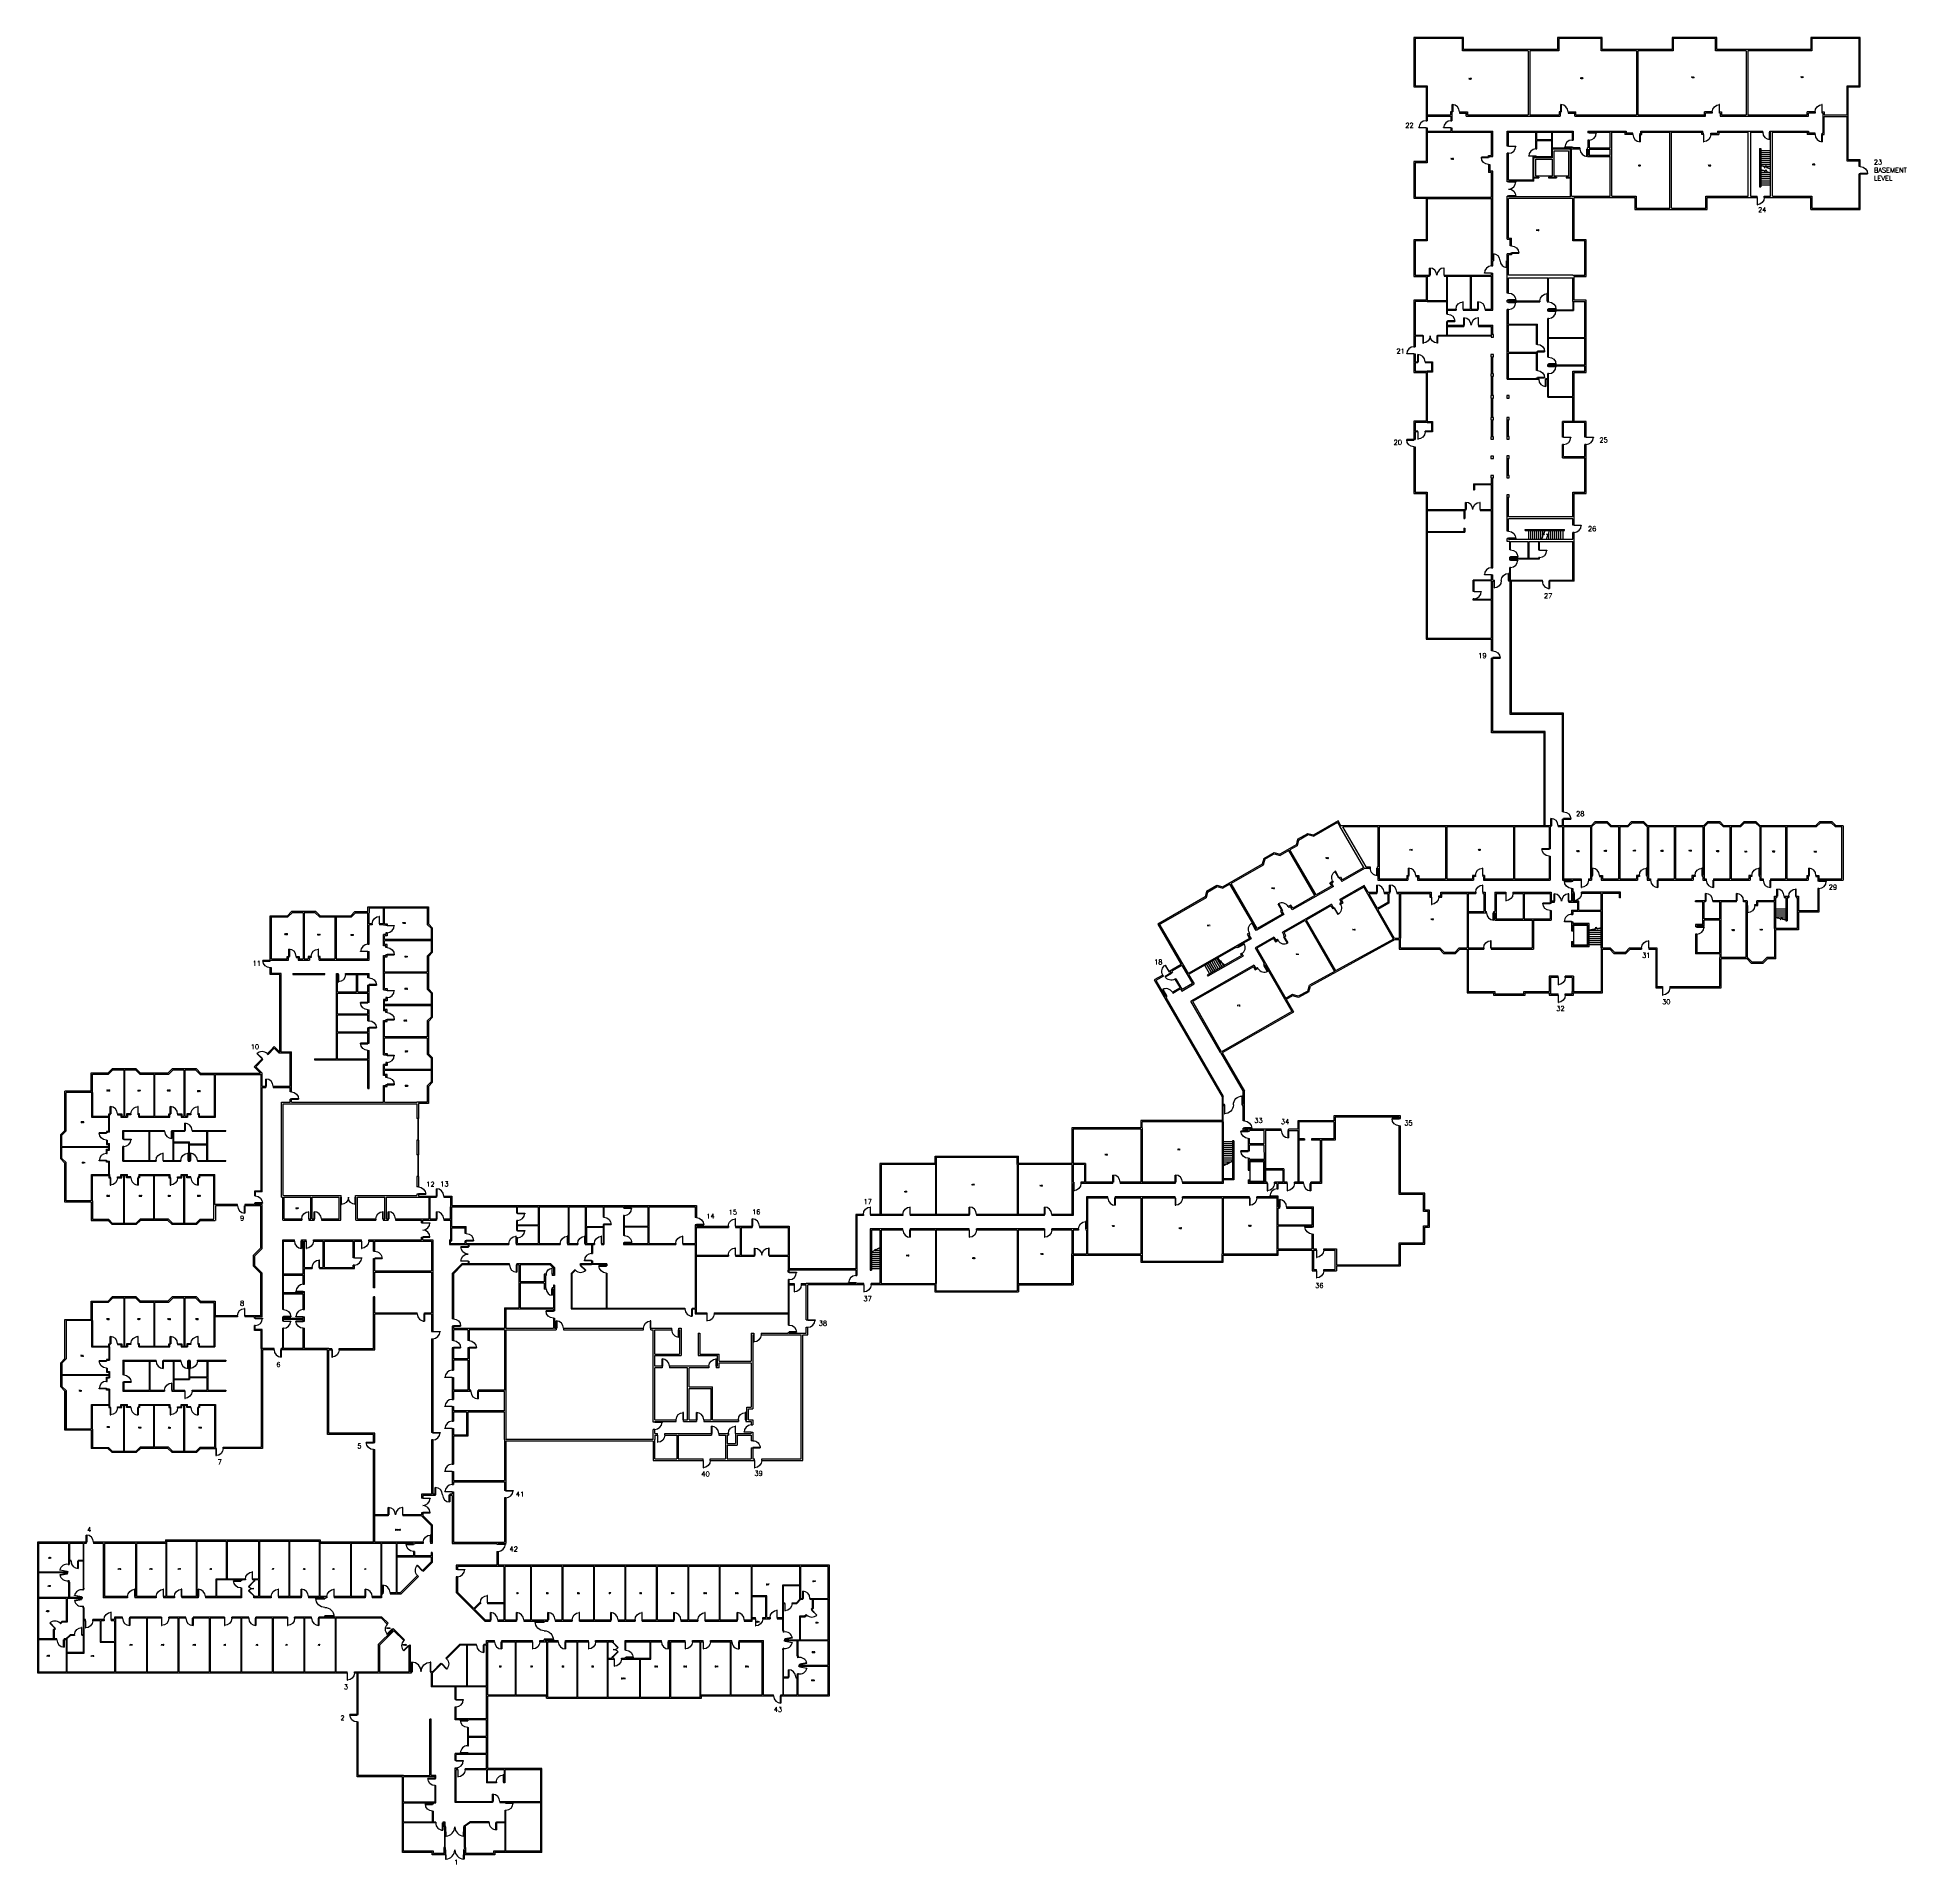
# Model space of a CAD drawing. Extents: x 1830 to 30214, y -2874 to 8688.
# Drawn here: x 1830 to 11103, y -2874 to 6190 of the extents above; entities that cross this region are included whole.
import ezdxf

# ---------------------------------------------------------------- set-up
doc = ezdxf.new("R2010")
doc.units = 0
doc.header["$LTSCALE"] = 48
doc.header["$MEASUREMENT"] = 0
for name, color, linetype in [('1STDOORS', 4, 'CONTINUOUS'), ('1STEXTWALLS', 3, 'CONTINUOUS'), ('1STINTWALLS', 1, 'CONTINUOUS'), ('1STMISC', 4, 'CONTINUOUS'), ('1STNOTES', 4, 'CONTINUOUS'), ('BORDER', 6, 'CONTINUOUS'), ('FDNEXTWALLS', 3, 'CONTINUOUS')]:
    doc.layers.add(name, color=color, linetype=linetype)
doc.styles.get("Standard").update_dxf_attribs({"font": 'txt.shx'})

# ---------------------------------------------------------------- blocks, each defined once
blk = doc.blocks.new('DOOR 3-0')
at = {"layer": '1STDOORS'}
blk.add_lwpolyline([(0, 36), (2, 36), (2, 0), (0, 0)], close=True, dxfattribs=at)
blk.add_arc((0, 0), 36, 0, 90, dxfattribs=at)
blk = doc.blocks.new('DOOR1 - 3-0')
at = {"layer": '1STDOORS'}
blk.add_lwpolyline([(25.5, 25.5), (26.9, 24), (1.4, -1.4), (0, 0)], close=True, dxfattribs=at)
blk.add_arc((0, 0), 36, 315, 45, dxfattribs=at)
blk = doc.blocks.new('DOOR2 - 3-0')
at = {"layer": '1STDOORS'}
for points in [[(0, 36), (2, 36), (2, 0), (0, 0)], [(72, 36), (70, 36), (70, 0), (72, 0)]]:
    blk.add_lwpolyline(points, close=True, dxfattribs=at)
for centre, start, end in [((0, 0), 0, 90), ((72, 0), 90, 180)]:
    blk.add_arc(centre, 36, start, end, dxfattribs=at)
blk = doc.blocks.new('DOOR3 - 3-0')
at = {"layer": '1STDOORS'}
for points in [[(25.5, 25.5), (26.9, 24), (1.4, -1.4), (0, 0)], [(46.5, 25.5), (45.1, 24), (70.6, -1.4), (72, 0)]]:
    blk.add_lwpolyline(points, close=True, dxfattribs=at)
for centre, start, end in [((0, 0), 0, 45), ((72, 0), 135, 180)]:
    blk.add_arc(centre, 36, start, end, dxfattribs=at)
blk = doc.blocks.new('DOOR 2-6')
at = {"layer": '1STDOORS'}
blk.add_lwpolyline([(0, 30), (2, 30), (2, 0), (0, 0)], close=True, dxfattribs=at)
blk.add_arc((0, 0), 30, 0, 90, dxfattribs=at)

msp = doc.modelspace()

# ---------------------------------------------------------------- linework, layer by layer
at = {"layer": '1STDOORS'}
for p, q in [((3718.9, 719.2), (3718.9, 827.2)), ((3720.9, 719.2), (3720.9, 827.2)), ((3718.9, 539.2), (3718.9, 647.2)), ((3720.9, 539.2), (3720.9, 647.2))]:
    msp.add_line(p, q, dxfattribs=at)
for points in [[(1942, -1413.2), (1942.4, -1411.2), (1977.8, -1417.9), (1977.4, -1419.9)], [(1942, -1436.7), (1942.4, -1438.7), (1977.8, -1432), (1977.4, -1430)], [(2014, -1539.8), (2014.4, -1537.8), (2049.8, -1544.5), (2049.4, -1546.5)], [(2014, -1563.3), (2014.4, -1565.2), (2049.8, -1558.5), (2049.4, -1556.6)], [(5575.5, -1748.9), (5575.1, -1746.9), (5539.7, -1753.6), (5540.1, -1755.6)], [(5575.5, -1772.4), (5575.1, -1774.3), (5539.7, -1767.6), (5540.1, -1765.7)], [(5647.5, -1875.4), (5647.1, -1873.4), (5611.7, -1880.2), (5612.1, -1882.1)], [(5647.5, -1898.9), (5647.1, -1900.9), (5611.7, -1894.2), (5612.1, -1892.2)], [(3855.5, -2733), (3857.5, -2733), (3857.1, -2687.1), (3855.1, -2687.1)], [(3946.8, -2733), (3944.8, -2733), (3945.1, -2687.1), (3947.1, -2687.1)], [(3855.5, -2847), (3857.5, -2847), (3857.1, -2801.1), (3855.1, -2801.1)], [(3946.8, -2847), (3944.8, -2847), (3945.1, -2801.1), (3947.1, -2801.1)]]:
    msp.add_lwpolyline(points, close=True, dxfattribs=at)
for centre, radius, start, end in [((1977.4, -1419.9), 36, 79.72486, 169.27326), ((1977.4, -1430), 36, 190.72674, 280.27514), ((2049.4, -1546.5), 36, 79.72486, 169.27326), ((2049.4, -1556.6), 36, 190.72674, 280.27514), ((5540.1, -1755.6), 36, 10.72674, 100.27514), ((5540.1, -1765.7), 36, 259.72486, 349.27326), ((5612.1, -1882.1), 36, 10.72674, 100.27514), ((5612.1, -1892.2), 36, 259.72486, 349.27326), ((3853.5, -2685.6), 47.6, 274.74164, 358.26244), ((3948.7, -2685.6), 47.6, 181.73756, 265.25836), ((3853.5, -2799.6), 47.6, 274.74164, 358.26244), ((3948.7, -2799.6), 47.6, 181.73756, 265.25836)]:
    msp.add_arc(centre, radius, start, end, dxfattribs=at)
at = {"layer": '1STEXTWALLS'}
for p, q in [((8905.1, 6190.4), (8659.1, 6190.4)), ((8659.1, 6190.4), (8659.1, 5944.4)), ((8899.1, 6184.4), (8665.1, 6184.4)), ((8665.1, 6184.4), (8665.1, 5950.4)), ((8899.1, 6124.4), (8899.1, 6184.4)), ((9226.1, 6124.4), (8899.1, 6124.4)), ((8905.1, 6130.4), (8905.1, 6190.4)), ((9371.1, 6130.4), (8905.1, 6130.4)), ((9377.1, 6124.4), (9234.1, 6124.4)), ((9593.1, 6190.4), (9371.1, 6190.4)), ((9371.1, 6190.4), (9371.1, 6130.4)), ((9587.1, 6184.4), (9377.1, 6184.4)), ((9377.1, 6184.4), (9377.1, 6124.4)), ((9587.1, 6124.4), (9587.1, 6184.4)), ((9762.1, 6124.4), (9587.1, 6124.4)), ((9593.1, 6130.4), (9593.1, 6190.4)), ((9939.1, 6130.4), (9593.1, 6130.4)), ((9945.1, 6124.4), (9770.1, 6124.4)), ((10161.1, 6190.4), (9939.1, 6190.4)), ((9939.1, 6190.4), (9939.1, 6130.4)), ((10155.1, 6184.4), (9945.1, 6184.4)), ((9945.1, 6184.4), (9945.1, 6124.4)), ((10155.1, 6124.4), (10155.1, 6184.4)), ((10307.5, 6124.4), (10155.1, 6124.4)), ((10161.1, 6130.4), (10161.1, 6190.4)), ((10627.1, 6130.4), (10161.1, 6130.4)), ((10633.1, 6124.4), (10315.5, 6124.4)), ((10873.1, 6190.4), (10627.1, 6190.4)), ((10627.1, 6190.4), (10627.1, 6130.4)), ((10867.1, 6184.4), (10633.1, 6184.4)), ((10633.1, 6184.4), (10633.1, 6124.4)), ((10867.1, 5950.4), (10867.1, 6184.4)), ((10873.1, 5944.4), (10873.1, 6190.4)), ((8659.1, 5944.4), (8719.1, 5944.4)), ((8665.1, 5950.4), (8725.1, 5950.4)), ((8719.1, 5944.4), (8719.1, 5777)), ((8725.1, 5950.4), (8725.1, 5806.4)), ((10807.1, 5950.4), (10867.1, 5950.4)), ((10807.1, 5806.4), (10807.1, 5950.4)), ((10813.1, 5582.4), (10813.1, 5944.4)), ((10813.1, 5944.4), (10873.1, 5944.4)), ((8719.1, 5777), (8725.1, 5777)), ((8725.1, 5800.4), (8725.1, 5777)), ((10807.1, 5576.4), (10807.1, 5797.4)), ((8719.1, 5743), (8719.1, 5574.4)), ((8719.1, 5741), (8725.1, 5741)), ((8725.1, 5741), (8725.1, 5725.6)), ((8725.1, 5719.6), (8725.1, 5568.4)), ((8719.1, 5574.4), (8659.1, 5574.4)), ((8659.1, 5574.4), (8659.1, 5392.4)), ((8725.1, 5568.4), (8665.1, 5568.4)), ((8665.1, 5568.4), (8665.1, 5398.4)), ((10867.1, 5576.4), (10807.1, 5576.4)), ((10873.1, 5582.4), (10813.1, 5582.4)), ((10867.1, 5549.4), (10867.1, 5576.4)), ((10873.1, 5549.4), (10873.1, 5582.4)), ((10873.1, 5549.4), (10867.1, 5549.4)), ((10867.1, 5342.4), (10867.1, 5513.4)), ((10873.1, 5513.4), (10867.1, 5513.4)), ((10873.1, 5336.4), (10873.1, 5515.4)), ((8659.1, 5392.4), (8719.1, 5392.4)), ((8665.1, 5398.4), (8718.9, 5398.4)), ((8719.1, 5392.4), (8719.1, 5186.4)), ((8725.1, 5390.4), (8725.1, 5180.4)), ((9440.1, 5402.4), (9632.1, 5402.4)), ((9447.1, 5180.4), (9447.1, 5391.3)), ((9447.1, 5284.4), (9447.1, 5391.3)), ((9453.1, 5186.4), (9453.1, 5396.4)), ((9453.1, 5396.4), (9755.1, 5396.4)), ((9453.1, 5284.4), (9453.1, 5396.4)), ((9640.1, 5402.4), (9761.1, 5402.4)), ((9755.1, 5396.4), (9755.1, 5336.4)), ((9761.1, 5402.4), (9761.1, 5342.4)), ((10107.1, 5342.4), (10107.1, 5402.4)), ((10107.1, 5402.4), (10316.1, 5402.4)), ((10113.1, 5336.4), (10113.1, 5396.4)), ((10113.1, 5396.4), (10362.8, 5396.4)), ((10328.1, 5402.4), (10360.8, 5402.4)), ((10360.8, 5396.4), (10360.8, 5402.4)), ((10396.8, 5396.4), (10396.8, 5402.4)), ((10396.8, 5402.4), (10428, 5402.4)), ((10396.8, 5396.4), (10627.1, 5396.4)), ((10438, 5402.4), (10633.1, 5402.4)), ((10627.1, 5336.4), (10627.1, 5396.4)), ((10633.1, 5402.4), (10633.1, 5342.4)), ((9755.1, 5336.4), (10113.1, 5336.4)), ((9761.1, 5342.4), (9928.1, 5342.4)), ((9936.1, 5342.4), (10107.1, 5342.4)), ((10627.1, 5336.4), (10873.1, 5336.4)), ((10633.1, 5342.4), (10867.1, 5342.4)), ((8719.1, 5186.4), (8659.1, 5186.4)), ((8659.1, 5186.4), (8659.1, 5004.4)), ((8725.1, 5180.4), (8665.1, 5180.4)), ((8665.1, 5180.4), (8665.1, 5010.4)), ((9507.1, 5180.4), (9447.1, 5180.4)), ((9513.1, 5186.4), (9453.1, 5186.4)), ((9507.1, 5010.4), (9507.1, 5180.4)), ((9513.1, 5004.4), (9513.1, 5186.4)), ((8665.1, 5010.4), (8725, 5010.4)), ((9447.1, 5010.4), (9507.1, 5010.4)), ((8659.1, 5004.4), (8719.1, 5004.4)), ((8719.1, 5004.4), (8719.1, 4886.4)), ((8725.1, 5006.4), (8725.1, 4884.4)), ((9447.1, 4880.4), (9447.1, 4998.3)), ((9453.1, 4886.4), (9453.1, 5004.4)), ((9453.1, 5004.4), (9513.1, 5004.4)), ((8719.1, 4886.4), (8659.1, 4886.4)), ((8659.1, 4886.4), (8659.1, 4655.9)), ((8725.1, 4880.4), (8665.1, 4880.4)), ((8665.1, 4880.4), (8665.1, 4713.8)), ((9451.1, 4880.4), (9507.1, 4880.4)), ((9513.1, 4886.4), (9453.1, 4886.4)), ((9507.1, 4702.3), (9507.1, 4880.4)), ((9513.1, 4528.4), (9513.1, 4886.4)), ((8659.1, 4655.9), (8665.1, 4655.9)), ((8705.5, 4709.8), (8665.1, 4709.8)), ((8665.1, 4709.8), (8665.1, 4655.9)), ((9507.1, 4565.3), (9507.1, 4698.3)), ((8659.1, 4621.9), (8659.1, 4528.4)), ((8659.1, 4619.9), (8665.1, 4619.9)), ((8665.1, 4619.9), (8665.1, 4581.4)), ((8665.1, 4577.4), (8665.1, 4534.4)), ((9507.1, 4534.4), (9507.1, 4561.3)), ((8659.1, 4528.4), (8719.1, 4528.4)), ((8665.1, 4534.4), (8725.1, 4534.4)), ((8719.1, 4528.4), (8719.1, 4286.4)), ((8725.1, 4530.4), (8725.1, 4284.4)), ((9447.1, 4534.4), (9507.1, 4534.4)), ((9447.1, 4409.4), (9447.1, 4534.4)), ((9453.1, 4285.4), (9453.1, 4528.4)), ((9453.1, 4528.4), (9513.1, 4528.4)), ((9447.1, 4285.4), (9447.1, 4405.4)), ((8719.1, 4286.4), (8659.1, 4286.4)), ((8659.1, 4286.4), (8659.1, 4193)), ((8725.1, 4280.4), (8665.1, 4280.4)), ((8665.1, 4280.4), (8665.1, 4237.4)), ((9507.1, 4279.4), (9447.5, 4279.4)), ((9513.1, 4285.4), (9453.1, 4285.4)), ((9507.1, 4206.9), (9507.1, 4279.4)), ((9513.1, 4204.9), (9513.1, 4285.4)), ((8659.1, 4195), (8665.1, 4195)), ((8665.1, 4233.4), (8665.1, 4195)), ((9513.1, 4206.9), (9507.1, 4206.9)), ((8659.1, 4159), (8665.1, 4159)), ((8659.1, 4159), (8659.1, 3928.4)), ((8665.1, 4159), (8665.1, 3934.4)), ((9507.1, 4111.2), (9507.1, 4170.9)), ((9513.1, 4170.9), (9507.1, 4170.9)), ((9507.1, 3934.4), (9507.1, 4105.2)), ((9513.1, 3928.4), (9513.1, 4170.9)), ((8659.1, 3928.4), (8719.1, 3928.4)), ((8665.1, 3934.4), (8725.1, 3934.4)), ((8719.1, 3928.4), (8719.1, 3204.4)), ((8725.1, 3934.4), (8725.1, 3847.7)), ((9447.1, 3934.4), (9507.1, 3934.4)), ((9447.1, 3811.3), (9447.1, 3934.4)), ((9453.1, 3928.4), (9513.1, 3928.4)), ((9453.1, 3768.6), (9453.1, 3928.4)), ((8725.1, 3843.7), (8725.1, 3739.8)), ((8725.1, 3735.8), (8725.1, 3331.4)), ((9447.1, 3770.6), (9447.1, 3801.3)), ((9453.1, 3770.6), (9447.1, 3770.6)), ((9447.1, 3701.4), (9447.1, 3734.6)), ((9453.1, 3734.6), (9447.1, 3734.6)), ((9453.1, 3492.4), (9453.1, 3734.6)), ((9447.1, 3498.4), (9447.1, 3689.4)), ((9135.9, 2831.4), (9135.9, 3492.4)), ((9138.1, 3498.4), (9295.9, 3498.4)), ((9141.9, 3465.9), (9141.9, 3492.4)), ((9295.9, 3492.4), (9141.9, 3492.4)), ((9141.9, 3492.4), (9141.9, 3294.4)), ((9295.9, 3492.4), (9295.9, 3498.4)), ((9453.1, 3492.4), (9329.9, 3492.4)), ((9331.9, 3492.4), (9331.9, 3498.4)), ((9331.9, 3498.4), (9447.1, 3498.4)), ((8725.1, 3331.4), (8725.1, 3210.4)), ((9141.9, 3294.4), (9141.9, 3204.4)), ((8719.1, 3204.4), (9044.1, 3204.4)), ((8725.1, 3210.4), (9044.1, 3210.4)), ((9044.1, 3147.4), (9044.1, 3204.4)), ((9050.1, 3147.4), (9050.1, 3210.4)), ((9141.9, 3204.4), (9141.9, 2948.4)), ((9050.1, 3147.4), (9044.1, 3147.4)), ((9044.1, 2740.4), (9044.1, 3111.4)), ((9050.1, 3111.4), (9044.1, 3111.4)), ((9050.1, 3111.4), (9050.1, 3113.4)), ((9050.1, 2746.4), (9050.1, 3111.4)), ((9141.9, 2948.4), (9141.9, 2837.4)), ((9395.2, 2831.4), (9135.9, 2831.4)), ((9401.2, 2837.4), (9141.9, 2837.4)), ((9395.2, 2348.7), (9395.2, 2831.4)), ((9401.2, 2348.7), (9401.2, 2837.4)), ((9304.2, 2740.4), (9044.1, 2740.4)), ((9310.2, 2746.4), (9050.1, 2746.4)), ((9304.2, 2279.4), (9304.2, 2740.4)), ((9310.2, 2279.4), (9310.2, 2746.4)), ((9401.2, 2348.7), (9395.2, 2348.7)), ((8081.9, 2212.6), (8133.1, 2241.9)), ((8087, 2208.7), (8133.9, 2235.5)), ((8133.1, 2241.9), (8161.7, 2234.1)), ((8133.9, 2235.5), (8162.5, 2227.7)), ((8282.4, 2303.2), (8161.6, 2234.1)), ((8280.2, 2295), (8162.4, 2227.7)), ((8280.2, 2295), (8290.5, 2277.3)), ((8296.2, 2279.4), (8282.4, 2303.2)), ((9304.2, 2279.4), (8296.2, 2279.4)), ((8480.1, 2273.4), (8306.6, 2273.4)), ((8816.1, 2273.4), (8486.1, 2273.4)), ((9152.1, 2273.4), (8822.1, 2273.4)), ((9310.3, 2273.4), (9158.1, 2273.4)), ((9395.2, 2279.4), (9395.2, 2312.7)), ((9401.2, 2312.7), (9395.2, 2312.7)), ((9534.1, 2273.4), (9401.1, 2273.4)), ((9401.2, 2279.4), (9401.2, 2312.7)), ((9537.6, 2279.4), (9401.2, 2279.4)), ((9423.1, 2273.4), (9423.1, 2273.4)), ((9558.6, 2300.4), (9537.6, 2279.4)), ((9561.1, 2294.4), (9540.1, 2273.4)), ((9558.6, 2300.4), (9617.6, 2300.4)), ((9561.1, 2294.4), (9615.1, 2294.4)), ((9615.1, 2294.4), (9636.1, 2273.4)), ((9617.6, 2300.4), (9638.6, 2279.4)), ((9674.1, 2273.4), (9636.1, 2273.4)), ((9717.6, 2279.4), (9638.6, 2279.4)), ((9720.1, 2273.4), (9680.1, 2273.4)), ((9738.6, 2300.4), (9717.6, 2279.4)), ((9741.1, 2294.4), (9720.1, 2273.4)), ((9738.6, 2300.4), (9797.6, 2300.4)), ((9741.1, 2294.4), (9795.1, 2294.4)), ((9795.1, 2294.4), (9816.1, 2273.4)), ((9797.6, 2300.4), (9818.6, 2279.4)), ((9954.1, 2279.4), (9818.6, 2279.4)), ((9950.1, 2273.4), (9822.1, 2273.4)), ((10095.6, 2279.4), (9954.1, 2279.4)), ((10092.1, 2273.4), (9956.1, 2273.4)), ((10116.6, 2300.4), (10095.6, 2279.4)), ((10119.1, 2294.4), (10098.1, 2273.4)), ((10116.6, 2300.4), (10175.6, 2300.4)), ((10119.1, 2294.4), (10173.1, 2294.4)), ((10173.1, 2294.4), (10194.1, 2273.4)), ((10175.6, 2300.4), (10196.6, 2279.4)), ((10226.1, 2273.4), (10194.1, 2273.4)), ((10275.6, 2279.4), (10196.6, 2279.4)), ((10278.1, 2273.4), (10232.1, 2273.4)), ((10296.6, 2300.4), (10275.6, 2279.4)), ((10299.1, 2294.4), (10278.1, 2273.4)), ((10296.6, 2300.4), (10355.6, 2300.4)), ((10299.1, 2294.4), (10353.1, 2294.4)), ((10353.1, 2294.4), (10374.1, 2273.4)), ((10355.6, 2300.4), (10376.6, 2279.4)), ((10651.6, 2279.4), (10376.6, 2279.4)), ((10502.1, 2273.4), (10380.1, 2273.4)), ((10654.1, 2273.4), (10508.1, 2273.4)), ((10672.6, 2300.4), (10651.6, 2279.4)), ((10675.1, 2294.4), (10654.1, 2273.4)), ((10672.6, 2300.4), (10731.6, 2300.4)), ((10675.1, 2294.4), (10729.1, 2294.4)), ((10729.1, 2294.4), (10750.1, 2273.4)), ((10731.6, 2300.4), (10752.6, 2279.4)), ((10782.1, 2273.4), (10750.1, 2273.4)), ((10788.1, 2279.4), (10752.6, 2279.4)), ((10782.1, 2015.4), (10782.1, 2273.4)), ((10788.1, 2279.4), (10788.1, 2009.4)), ((7914.3, 2117), (7965.5, 2146.2)), ((7919.4, 2113), (7966.3, 2139.8)), ((7965.5, 2146.2), (7994.1, 2138.4)), ((7966.3, 2139.8), (7995, 2132)), ((8074.1, 2184.1), (7994.1, 2138.4)), ((8038, 2156.6), (7995, 2132)), ((8079.2, 2180.1), (8043.2, 2159.5)), ((8081.9, 2212.6), (8074.1, 2184)), ((8087, 2208.7), (8079.2, 2180)), ((7906.5, 2088.3), (7710.3, 1976.2)), ((7911.6, 2084.3), (7751.4, 1992.8)), ((7914.3, 2117), (7906.5, 2088.3)), ((7919.4, 2113), (7911.6, 2084.3)), ((7630.4, 1954.7), (7622.6, 1926.1)), ((7635.6, 1950.7), (7627.7, 1922.1)), ((7630.4, 1954.7), (7681.6, 1984)), ((7635.6, 1950.7), (7682.4, 1977.5)), ((7681.6, 1984), (7710.3, 1976.2)), ((7682.4, 1977.5), (7711.1, 1969.7)), ((7746.2, 1989.8), (7711.1, 1969.7)), ((8743.5, 1949.4), (8743.5, 1937)), ((10662.1, 2009.4), (10662.1, 2004.2)), ((10668.1, 2004.2), (10662.1, 2004.2)), ((10668.1, 1968.2), (10662.1, 1968.2)), ((10662.1, 1968.2), (10662.1, 1857.4)), ((10668.1, 2015.4), (10782.1, 2015.4)), ((10668.1, 2009.4), (10668.1, 2004.2)), ((10668.1, 2009.4), (10788.1, 2009.4)), ((10668.1, 1968.2), (10668.1, 1851.4)), ((3469.9, 1877.8), (3769.9, 1877.8)), ((3469.9, 1853.8), (3469.9, 1877.8)), ((3475.9, 1871.8), (3546.9, 1871.8)), ((3475.9, 1871.8), (3475.9, 1847.8)), ((3552.9, 1871.8), (3763.9, 1871.8)), ((3763.9, 1871.8), (3763.9, 1790.3)), ((3769.9, 1877.8), (3769.9, 1792.8)), ((7622.6, 1926.1), (7388.2, 1792.1)), ((7627.7, 1922.1), (7391.2, 1786.9)), ((10311.1, 1907.4), (10311.1, 1895)), ((10560.1, 1857.1), (10560.1, 1769.4)), ((10662.1, 1857.4), (10566.1, 1857.4)), ((2985.4, 1620.3), (2985.4, 1833.3)), ((2985.4, 1833.3), (3070.4, 1833.3)), ((2991.4, 1827.3), (3072.8, 1827.3)), ((2991.4, 1620.3), (2991.4, 1827.3)), ((3091.4, 1854.3), (3070.4, 1833.3)), ((3093.8, 1848.3), (3072.8, 1827.3)), ((3211.4, 1854.3), (3091.4, 1854.3)), ((3148.4, 1848.3), (3093.8, 1848.3)), ((3208.9, 1848.3), (3154.4, 1848.3)), ((3208.9, 1848.3), (3229.9, 1827.3)), ((3211.4, 1854.3), (3232.4, 1833.3)), ((3229.9, 1827.3), (3305.9, 1827.3)), ((3232.4, 1833.3), (3385.4, 1833.3)), ((3311.9, 1827.3), (3387.8, 1827.3)), ((3385.4, 1833.3), (3405.9, 1853.8)), ((3387.8, 1827.3), (3408.3, 1847.8)), ((3405.9, 1853.8), (3469.9, 1853.8)), ((3408.3, 1847.8), (3469.9, 1847.8)), ((3784.9, 1769.3), (3763.9, 1790.3)), ((3790.9, 1771.8), (3769.9, 1792.8)), ((3784.9, 1714.8), (3784.9, 1769.3)), ((3790.9, 1651.8), (3790.9, 1771.8)), ((7388.2, 1792.1), (7504.7, 1591.5)), ((7393.4, 1795.1), (7510.1, 1594.2)), ((10448.1, 1769.2), (10448.1, 1625.4)), ((10560.1, 1769.4), (10454.1, 1769.4)), ((10566.1, 1763.4), (10454.1, 1763.4)), ((10454.1, 1619.4), (10454.1, 1763.4)), ((10668.1, 1851.4), (10566.1, 1851.4)), ((10566.1, 1851.4), (10566.1, 1763.4)), ((3784.9, 1654.3), (3784.9, 1708.8)), ((8566.1, 1715.4), (8145.7, 1483.9)), ((8557.9, 1717.7), (8269.8, 1559.1)), ((8560.9, 1712.4), (8560.9, 1712.5)), ((8564.6, 1721.4), (8563.1, 1720.6)), ((8564.6, 1721.4), (8586.1, 1721.4)), ((8566.1, 1715.4), (8586.1, 1715.4)), ((8586.1, 1715.4), (8586.1, 1667.4)), ((8592.1, 1673.4), (8592.1, 1721.3)), ((8592.1, 1673.4), (8787.6, 1673.4)), ((8808.6, 1652.4), (8787.6, 1673.4)), ((8862.6, 1652.4), (8883.6, 1673.4)), ((8883.6, 1673.4), (8922.1, 1673.4)), ((9588.1, 1673.2), (9588.1, 1457.4)), ((9594.1, 1673.4), (9632.6, 1673.4)), ((9653.6, 1652.4), (9632.6, 1673.4)), ((9707.6, 1652.4), (9728.6, 1673.4)), ((9728.6, 1673.4), (9788.1, 1673.4)), ((9788.1, 1673.4), (9788.1, 1667.4)), ((9824.1, 1673.4), (9824.1, 1667.4)), ((9824.1, 1673.4), (9824.1, 1667.4)), ((9824.1, 1673.4), (9864.1, 1673.4)), ((9864.1, 1673.4), (9864.1, 1481.4)), ((2985.4, 1610.6), (2985.4, 1620.3)), ((2991.4, 1610.6), (2985.4, 1610.6)), ((2991.4, 1619.3), (2991.4, 1620.3)), ((2991.4, 1610.6), (2991.4, 1613.3)), ((3784.9, 1654.3), (3763.9, 1633.3)), ((3763.9, 1633.3), (3763.9, 1553.8)), ((3790.9, 1651.8), (3769.9, 1630.8)), ((3769.9, 1630.8), (3769.9, 1470.8)), ((7504.7, 1591.5), (7444, 1556.8)), ((7507.7, 1586.3), (7457.4, 1557.6)), ((8586.1, 1667.4), (8785.2, 1667.4)), ((8806.2, 1646.4), (8785.2, 1667.4)), ((8806.2, 1646.4), (8865.1, 1646.4)), ((8808.6, 1652.4), (8862.6, 1652.4)), ((8865.1, 1646.4), (8886.1, 1667.4)), ((8886.1, 1667.4), (8922.1, 1667.4)), ((8922.1, 1667.4), (8922.1, 1451.4)), ((8928.1, 1667.4), (8928.1, 1457.4)), ((9594.1, 1451.4), (9594.1, 1667.4)), ((9594.1, 1667.4), (9630.1, 1667.4)), ((9651.1, 1646.4), (9630.1, 1667.4)), ((9651.1, 1646.4), (9710.1, 1646.4)), ((9653.6, 1652.4), (9707.6, 1652.4)), ((9710.1, 1646.4), (9731.1, 1667.4)), ((9731.1, 1667.4), (9788.1, 1667.4)), ((9824.1, 1667.4), (9858.1, 1667.4)), ((9858.1, 1667.4), (9858.1, 1475.4)), ((10176.1, 1481.4), (10176.1, 1625.4)), ((10305.1, 1625.4), (10182.1, 1625.4)), ((10182.1, 1475.4), (10182.1, 1619.4)), ((10311.2, 1619.4), (10182.1, 1619.4)), ((10313.6, 1625.4), (10311.1, 1625.4)), ((10332.2, 1598.4), (10311.2, 1619.4)), ((10332.2, 1598.4), (10311.2, 1619.4)), ((10334.6, 1604.4), (10313.6, 1625.4)), ((10334.6, 1604.4), (10313.6, 1625.4)), ((10332.2, 1598.4), (10391.1, 1598.4)), ((10332.2, 1598.4), (10391.1, 1598.4)), ((10334.6, 1604.4), (10388.6, 1604.4)), ((10334.6, 1604.4), (10388.6, 1604.4)), ((10388.6, 1604.4), (10409.6, 1625.4)), ((10388.6, 1604.4), (10409.6, 1625.4)), ((10391.1, 1598.4), (10412.1, 1619.4)), ((10391.1, 1598.4), (10412.1, 1619.4)), ((10448.1, 1625.4), (10409.6, 1625.4)), ((10454.1, 1619.4), (10412.1, 1619.4)), ((2985.4, 1541.3), (2985.4, 1574.6)), ((2991.4, 1574.6), (2985.4, 1574.6)), ((3033.4, 1541.3), (2985.4, 1541.3)), ((2991.4, 1547.3), (2991.4, 1574.6)), ((3039.4, 1547.3), (2991.4, 1547.3)), ((3033.4, 1156.5), (3033.4, 1541.3)), ((3039.4, 1158.5), (3039.4, 1547.3)), ((3763.9, 1547.8), (3763.9, 1468.3)), ((7412.7, 1539), (7370.1, 1514.7)), ((7370.1, 1514.7), (7706.8, 935.2)), ((7375.3, 1517.7), (7375.3, 1517.7)), ((7415.7, 1533.8), (7378.3, 1512.5)), ((7378.3, 1512.5), (7424.6, 1432.8)), ((7415.7, 1533.8), (7412.7, 1539)), ((7447, 1551.6), (7444, 1556.8)), ((7452.2, 1554.6), (7447, 1551.6)), ((8132.3, 1459.4), (8140.6, 1487.9)), ((8137.4, 1455.4), (8145.7, 1483.9)), ((8264.5, 1556.2), (8140.6, 1487.9)), ((3784.9, 1447.3), (3763.9, 1468.3)), ((3790.9, 1449.8), (3769.9, 1470.8)), ((3784.9, 1392.8), (3784.9, 1447.3)), ((3790.9, 1329.8), (3790.9, 1449.8)), ((7427.6, 1427.6), (7712.8, 936.8)), ((8017.4, 1420.1), (8053.4, 1357.4)), ((8056.5, 1441.6), (8022.7, 1423)), ((8057.2, 1435.2), (8025.7, 1417.8)), ((8025.7, 1417.8), (8061.8, 1355.3)), ((8085, 1433.4), (8056.5, 1441.6)), ((8085.7, 1426.9), (8057.2, 1435.2)), ((8132.3, 1459.4), (8085, 1433.4)), ((8137.4, 1455.4), (8085.7, 1426.9)), ((8922.1, 1451.4), (9054.1, 1451.4)), ((8928.1, 1457.4), (9060.1, 1457.4)), ((9054.1, 1451.4), (9054.1, 1439.4)), ((9054.1, 1439.4), (9210.1, 1439.4)), ((9060.1, 1457.4), (9060.1, 1445.4)), ((9060.1, 1445.4), (9204.1, 1445.4)), ((9204.1, 1457.4), (9330.1, 1457.4)), ((9204.1, 1445.4), (9204.1, 1457.4)), ((9210.1, 1439.4), (9210.1, 1451.4)), ((9210.1, 1451.4), (9330.1, 1451.4)), ((9330.1, 1451.4), (9330.1, 1439.4)), ((9330.1, 1439.4), (9373.6, 1439.4)), ((9336.1, 1457.4), (9336.1, 1445.4)), ((9336.1, 1445.4), (9373.6, 1445.4)), ((9373.6, 1439.4), (9373.6, 1445.4)), ((9409.6, 1439.4), (9409.6, 1445.4)), ((9409.6, 1445.4), (9444.1, 1445.4)), ((9409.6, 1439.4), (9450.1, 1439.4)), ((9444.1, 1457.4), (9588.1, 1457.4)), ((9444.1, 1445.4), (9444.1, 1457.4)), ((9450.1, 1439.4), (9450.1, 1451.4)), ((9450.1, 1451.4), (9594.1, 1451.4)), ((9858.1, 1475.4), (9892.1, 1475.4)), ((9864.1, 1481.4), (9892.1, 1481.4)), ((9892.1, 1481.4), (9892.1, 1475.4)), ((9928.1, 1481.4), (9928.1, 1475.4)), ((9928.1, 1481.4), (10176.1, 1481.4)), ((9928.1, 1475.4), (10182.1, 1475.4)), ((3784.9, 1332.3), (3763.9, 1311.3)), ((3763.9, 1311.3), (3763.9, 1231.8)), ((3790.9, 1329.8), (3769.9, 1308.8)), ((3769.9, 1308.8), (3769.9, 1148.8)), ((3784.9, 1332.3), (3784.9, 1386.8)), ((8053.6, 1357.5), (7704.9, 1157.5)), ((8061.8, 1355.3), (7707.9, 1152.3)), ((3763.9, 1225.8), (3763.9, 1146.3)), ((2905.1, 1083.6), (2946.4, 1124.9)), ((2913.6, 1083.6), (2949.2, 1119.2)), ((2945, 1123.5), (2949.2, 1119.2)), ((2970.4, 1148.9), (2988.1, 1166.6)), ((2970.4, 1148.9), (2974.7, 1144.7)), ((2974.7, 1144.7), (3005.7, 1175.7)), ((2988.1, 1166.6), (3005.7, 1184.2)), ((3005.7, 1184.2), (3033.4, 1156.5)), ((3005.7, 1175.7), (3028.9, 1152.5)), ((3784.9, 1125.3), (3763.9, 1146.3)), ((3790.9, 1127.8), (3769.9, 1148.8)), ((3784.9, 1070.8), (3784.9, 1125.3)), ((3790.9, 1007.8), (3790.9, 1127.8)), ((7699.7, 1154.4), (7812.1, 961.1)), ((7707.9, 1152.3), (7818.1, 962.7)), ((2097.1, 962.1), (2097.1, 1053.1)), ((2097.1, 1053.1), (2181.1, 1053.1)), ((2103.1, 1047.1), (2183.6, 1047.1)), ((2103.1, 956.1), (2103.1, 1047.1)), ((2201.1, 1073.1), (2181.1, 1053.1)), ((2203.6, 1067.1), (2183.6, 1047.1)), ((2321.1, 1073.1), (2201.1, 1073.1)), ((2259.1, 1067.1), (2203.6, 1067.1)), ((2318.6, 1067.1), (2263.1, 1067.1)), ((2318.6, 1067.1), (2339.6, 1046.1)), ((2321.1, 1073.1), (2342.1, 1052.1)), ((2408.1, 1046.1), (2339.6, 1046.1)), ((2478.1, 1052.1), (2342.1, 1052.1)), ((2480.6, 1046.1), (2412.1, 1046.1)), ((2499.1, 1073.1), (2478.1, 1052.1)), ((2501.6, 1067.1), (2480.6, 1046.1)), ((2619.1, 1073.1), (2499.1, 1073.1)), ((2557.1, 1067.1), (2501.6, 1067.1)), ((2616.6, 1067.1), (2561.1, 1067.1)), ((2616.6, 1067.1), (2637.6, 1046.1)), ((2619.1, 1073.1), (2640.1, 1052.1)), ((2637.6, 1046.1), (2709.1, 1046.1)), ((2640.1, 1052.1), (2936.6, 1052.1)), ((2713.1, 1046.1), (2941.1, 1046.1)), ((2936.6, 1052.1), (2905.1, 1083.6)), ((2945.1, 1052.1), (2913.6, 1083.6)), ((3784.9, 1010.3), (3784.9, 1064.8)), ((1967.1, 768.1), (1967.1, 962.1)), ((2097.1, 962.1), (1967.1, 962.1)), ((2099.1, 956.1), (1973.1, 956.1)), ((1973.1, 765.6), (1973.1, 956.1)), ((3784.9, 1010.3), (3763.9, 989.3)), ((3763.9, 989.3), (3763.9, 907.8)), ((3790.9, 1007.8), (3769.9, 986.8)), ((3769.9, 986.8), (3769.9, 901.8)), ((7706.8, 935.2), (7706.8, 816.8)), ((7712.8, 897.6), (7712.8, 936.8)), ((7812.1, 898), (7812.1, 961.1)), ((7818.1, 815.3), (7818.1, 962.7)), ((3763.9, 907.8), (3712.9, 907.8)), ((3712.9, 899.8), (3712.9, 827.2)), ((3769.9, 901.8), (3720.9, 901.8)), ((3720.9, 901.8), (3720.9, 827.2)), ((7712.8, 810.5), (7712.8, 891.6)), ((7812.1, 815.3), (7812.1, 892)), ((8592.1, 840.1), (8262.1, 840.1)), ((8262.1, 840.1), (8262.1, 816.1)), ((8592.1, 827.1), (8592.1, 840.1)), ((1946.1, 747.1), (1967.1, 768.1)), ((1946.1, 627.1), (1946.1, 747.1)), ((1952.1, 744.6), (1973.1, 765.6)), ((1952.1, 688.8), (1952.1, 744.6)), ((3720.9, 827.2), (3712.9, 827.2)), ((7303.9, 780.8), (6961.9, 780.8)), ((6961.9, 780.8), (6961.9, 604.8)), ((7303.9, 774.8), (6967.9, 774.8)), ((6967.9, 774.8), (6967.9, 604.8)), ((6967.9, 774.8), (6967.9, 604.8)), ((7706.8, 816.8), (7303.9, 816.8)), ((7303.9, 816.8), (7303.9, 780.8)), ((7706.8, 810.8), (7309.9, 810.8)), ((7309.9, 780.8), (7309.9, 810.8)), ((7818.1, 815.3), (7812.1, 815.3)), ((7812.1, 768.1), (7812.1, 779.3)), ((7818.1, 779.3), (7812.1, 779.3)), ((7836.8, 768.1), (7812.1, 768.1)), ((7818.1, 774.1), (7818.1, 781.3)), ((7998.1, 774.1), (7818.1, 774.1)), ((7916.2, 768.1), (7842.8, 768.1)), ((8000.3, 768.1), (7922.8, 768.1)), ((8000.3, 774.1), (7998.1, 774.1)), ((8000.3, 768.1), (8000.3, 774.1)), ((8082.1, 774.1), (8036.3, 774.1)), ((8036.3, 768.1), (8036.3, 774.1)), ((8036.3, 768.1), (8082.1, 768.1)), ((8262.1, 816.1), (8082.1, 816.1)), ((8082.1, 816.1), (8082.1, 774.1)), ((8082.1, 768.1), (8082.1, 726.1)), ((8262.1, 810.1), (8088.1, 810.1)), ((8088.1, 810.1), (8088.1, 726.1)), ((8586.1, 834.1), (8268.1, 834.1)), ((8268.1, 834.1), (8268.1, 810.1)), ((8586.1, 827.1), (8586.1, 834.1)), ((8586.1, 827.1), (8592.1, 827.1)), ((8586.1, 450.1), (8586.1, 791.1)), ((8586.1, 791.1), (8592.1, 791.1)), ((8592.1, 456.1), (8592.1, 791.1)), ((1952.1, 629.6), (1952.1, 685.3)), ((3720.9, 719.2), (3712.9, 719.2)), ((3712.9, 719.2), (3712.9, 647.2)), ((3720.9, 719.2), (3720.9, 647.2)), ((1946.1, 627.1), (1967.1, 606.1)), ((1952.1, 629.6), (1973.1, 608.6)), ((1967.1, 412.1), (1967.1, 606.1)), ((1973.1, 418.1), (1973.1, 608.6)), ((3720.9, 647.2), (3712.9, 647.2)), ((6283.9, 604.8), (6009.9, 604.8)), ((6009.9, 604.8), (6009.9, 351.8)), ((6284.9, 598.8), (6015.9, 598.8)), ((6015.9, 598.8), (6015.9, 351.8)), ((6283.9, 604.8), (6283.9, 640.8)), ((6283.9, 640.8), (6696.9, 640.8)), ((6288.9, 634.8), (6288.9, 604.8)), ((6288.9, 634.8), (6690.9, 634.8)), ((6690.9, 598.8), (6690.9, 634.8)), ((6961.9, 598.8), (6694.9, 598.8)), ((6696.9, 604.8), (6696.9, 640.8)), ((6961.9, 604.8), (6696.9, 604.8)), ((3720.9, 539.2), (3712.9, 539.2)), ((3712.9, 539.2), (3712.9, 487.5)), ((3720.9, 487.5), (3712.9, 487.5)), ((3720.9, 539.2), (3720.9, 487.5)), ((2097.1, 412.1), (1967.1, 412.1)), ((2099.1, 418.1), (1973.1, 418.1)), ((2097.1, 412.1), (2097.1, 321.1)), ((2103.1, 418.1), (2103.1, 327.1)), ((2706.1, 328.1), (2706.1, 400.1)), ((2823.1, 400.1), (2710.1, 400.1)), ((2713.1, 394.1), (2713.1, 322.1)), ((2823.1, 394.1), (2713.1, 394.1)), ((2823.1, 394.1), (2823.1, 400.1)), ((2859.1, 400.1), (2859.1, 394.1)), ((2907.1, 400.1), (2859.1, 400.1)), ((2939.1, 394.1), (2859.1, 394.1)), ((2945.1, 400.1), (2911.1, 400.1)), ((2939.1, 185.1), (2939.1, 394.1)), ((2945.1, 182.6), (2945.1, 400.1)), ((2945.1, 182.6), (2945.1, 400.1)), ((3712.7, 436.8), (3771.9, 436.8)), ((3720.9, 451.5), (3712.9, 451.5)), ((3712.9, 451.5), (3712.9, 444.8)), ((3720.9, 451.5), (3720.9, 442.8)), ((3720.9, 442.8), (3812.1, 442.8)), ((3777.9, 436.8), (3810.1, 436.8)), ((3810.1, 442.8), (3810.1, 436.8)), ((3846.1, 442.8), (3846.1, 436.8)), ((3846.1, 442.8), (3885.9, 442.8)), ((3846.1, 436.8), (3879.9, 436.8)), ((3879.9, 436.8), (3879.9, 389.8)), ((3885.9, 442.8), (3885.9, 395.8)), ((3885.9, 395.8), (5099.9, 395.8)), ((3885.9, 389.8), (4207.9, 389.8)), ((4211.9, 389.8), (4314.9, 389.8)), ((4318.9, 389.8), (4462.9, 389.8)), ((4466.9, 389.8), (4549.9, 389.8)), ((4553.9, 389.8), (4636.9, 389.8)), ((4640.9, 389.8), (4737.9, 389.8)), ((4741.9, 389.8), (4858.9, 389.8)), ((4862.9, 389.8), (5093.9, 389.8)), ((5093.9, 389.8), (5093.9, 335.7)), ((5099.9, 395.8), (5099.9, 335.7)), ((8706.1, 450.1), (8586.1, 450.1)), ((8712.1, 456.1), (8592.1, 456.1)), ((8706.1, 366.1), (8706.1, 450.1)), ((8712.1, 372.1), (8712.1, 456.1)), ((8736.1, 372.1), (8712.1, 372.1)), ((8736.1, 288.1), (8736.1, 372.1)), ((2097.1, 321.1), (2181.1, 321.1)), ((2103.1, 327.1), (2183.6, 327.1)), ((2201.1, 301.1), (2181.1, 321.1)), ((2203.6, 307.1), (2183.6, 327.1)), ((2321.1, 301.1), (2201.1, 301.1)), ((2259.1, 307.1), (2203.6, 307.1)), ((2318.6, 307.1), (2263.1, 307.1)), ((2318.6, 307.1), (2339.6, 328.1)), ((2321.1, 301.1), (2342.1, 322.1)), ((2408.1, 328.1), (2339.6, 328.1)), ((2478.1, 322.1), (2342.1, 322.1)), ((2480.6, 328.1), (2412.1, 328.1)), ((2499.1, 301.1), (2478.1, 322.1)), ((2501.6, 307.1), (2480.6, 328.1)), ((2619.1, 301.1), (2499.1, 301.1)), ((2557.1, 307.1), (2501.6, 307.1)), ((2616.6, 307.1), (2561.1, 307.1)), ((2616.6, 307.1), (2637.6, 328.1)), ((2619.1, 301.1), (2640.1, 322.1)), ((2637.6, 328.1), (2706.1, 328.1)), ((2640.1, 322.1), (2712.1, 322.1)), ((5099.9, 335.7), (5093.9, 335.7)), ((5099.9, 299.7), (5093.9, 299.7)), ((5093.9, 299.7), (5093.9, 286.5)), ((5097.9, 286.8), (5257.9, 286.8)), ((5099.9, 299.7), (5099.9, 292.8)), ((5099.9, 292.8), (5257.9, 292.8)), ((5257.9, 292.8), (5257.9, 286.8)), ((5293.9, 292.8), (5293.9, 286.8)), ((5293.9, 292.8), (5376.3, 292.8)), ((5293.9, 286.8), (5316.9, 286.8)), ((5320.9, 286.8), (5376.3, 286.8)), ((5376.3, 292.8), (5376.3, 286.8)), ((5412.3, 292.8), (5412.3, 286.8)), ((5412.3, 292.8), (5559.9, 292.8)), ((5412.3, 286.8), (5553.9, 286.8)), ((5553.9, 286.8), (5553.9, 148.8)), ((5559.9, 292.8), (5559.9, 80.8)), ((5889.9, 351.8), (5889.9, 80.8)), ((5927.7, 351.8), (5889.9, 351.8)), ((5895.9, 345.8), (5895.9, 47.8)), ((5927.7, 345.8), (5895.9, 345.8)), ((5927.7, 351.8), (5927.7, 345.8)), ((6009.9, 351.8), (5963.7, 351.8)), ((5963.7, 351.8), (5963.7, 345.8)), ((6015.9, 345.8), (5963.7, 345.8)), ((8730.1, 366.1), (8706.1, 366.1)), ((8706.1, 210.1), (8706.1, 294.1)), ((8706.1, 294.1), (8730.1, 294.1)), ((8712.1, 204.1), (8712.1, 288.1)), ((8712.1, 288.1), (8736.1, 288.1)), ((8730.1, 294.1), (8730.1, 366.1)), ((8586.1, 102.1), (8586.1, 210.1)), ((8586.1, 210.1), (8706.1, 210.1)), ((8592.1, 96.1), (8592.1, 204.1)), ((8592.1, 204.1), (8712.1, 204.1)), ((2903.1, 149), (2939.1, 185.1)), ((2903.1, 94), (2903.1, 149)), ((2939.1, 57.9), (2903.1, 94)), ((2909.1, 146.5), (2945.1, 182.6)), ((2909.1, 96.5), (2909.1, 146.5)), ((2945.1, 60.4), (2909.1, 96.5)), ((5553.9, 144.8), (5553.9, 74.8)), ((6961.9, 8.8), (6961.9, 156.1)), ((6967.9, 156.1), (7033.9, 156.1)), ((6967.9, 150.1), (6967.9, 2.8)), ((6967.9, 150.1), (7303.9, 150.1)), ((7039.9, 156.1), (7303.9, 156.1)), ((7303.9, 150.1), (7303.9, 114.1)), ((7303.9, 114.1), (7712.8, 114.1)), ((7309.9, 156.1), (7309.9, 120.1)), ((7309.9, 120.1), (7706.8, 120.1)), ((7706.8, 120.1), (7706.8, 156)), ((7712.8, 156.1), (7979.8, 156.1)), ((7712.8, 114.1), (7712.8, 150.1)), ((7712.8, 150.1), (7985.8, 150.1)), ((7979.8, 156.1), (7979.8, 180.1)), ((7985.8, 180.1), (8154.1, 180.1)), ((7985.8, 174.1), (8154.1, 174.1)), ((7985.8, 150.1), (7985.8, 174.1)), ((8154.1, 174.1), (8154.1, 72.1)), ((8160.1, 174.1), (8160.1, 78.1)), ((8268.1, 78.1), (8268.1, 96.1)), ((8274.1, 102.1), (8586.1, 102.1)), ((8274.1, 96.1), (8592.1, 96.1)), ((8274.1, 96.1), (8274.1, 72.1)), ((2939.1, -151.1), (2939.1, 57.9)), ((2945.1, -157.1), (2945.1, 60.4)), ((5553.9, 64.2), (5553.9, 74.8)), ((5559.9, 64.2), (5553.9, 64.2)), ((5889.9, 80.8), (5559.9, 80.8)), ((5889.9, 74.8), (5559.9, 74.8)), ((5559.9, 64.2), (5559.9, 74.8)), ((5889.9, 8.8), (5643.9, 8.8)), ((5643.9, -172.3), (5643.9, 2.8)), ((5901.9, 2.8), (5651.9, 2.8)), ((5901.9, 2.8), (5651.9, 2.8)), ((5651.9, -174.3), (5651.9, 2.8)), ((5889.9, 74.8), (5889.9, 47.8)), ((5889.9, 47.8), (5895.9, 47.8)), ((5889.9, 11.8), (5895.9, 11.8)), ((5889.9, 11.8), (5889.9, 8.8)), ((5895.9, 11.8), (5895.9, 8.8)), ((5929.9, 8.8), (5895.9, 8.8)), ((5929.9, 2.8), (5901.9, 2.8)), ((5929.9, 2.8), (5929.9, 8.8)), ((5965.9, 2.8), (5965.9, 8.8)), ((6009.9, 8.8), (5965.9, 8.8)), ((6282.9, 2.8), (5965.9, 2.8)), ((6015.9, 8.8), (6284.9, 8.8)), ((6282.9, 2.8), (6282.9, -33.2)), ((6288.9, -27.2), (6288.9, 8.6)), ((6690.9, 8.5), (6690.9, -27.2)), ((6694.9, 8.8), (6961.9, 8.8)), ((6696.9, 2.8), (6967.9, 2.8)), ((6696.9, 2.8), (6696.9, -33.2)), ((8154.1, 72.1), (8177.1, 72.1)), ((8160.1, 78.1), (8175.1, 78.1)), ((8175.1, 72.1), (8175.1, 78.1)), ((8211.1, 72.1), (8211.1, 78.1)), ((8211.1, 78.1), (8268.1, 78.1)), ((8211.1, 72.1), (8274.1, 72.1)), ((2097.1, -169.1), (2097.1, -78.1)), ((2097.1, -78.1), (2181.1, -78.1)), ((2103.1, -175.1), (2103.1, -84.1)), ((2103.1, -84.1), (2183.6, -84.1)), ((2201.1, -58.1), (2181.1, -78.1)), ((2203.6, -64.1), (2183.6, -84.1)), ((2321.1, -58.1), (2201.1, -58.1)), ((2259.1, -64.1), (2203.6, -64.1)), ((2318.6, -64.1), (2263.1, -64.1)), ((2318.6, -64.1), (2339.6, -85.1)), ((2321.1, -58.1), (2342.1, -79.1)), ((2408.1, -85.1), (2339.6, -85.1)), ((2478.1, -79.1), (2342.1, -79.1)), ((2480.6, -85.1), (2412.1, -85.1)), ((2499.1, -58.1), (2478.1, -79.1)), ((2501.6, -64.1), (2480.6, -85.1)), ((2619.1, -58.1), (2499.1, -58.1)), ((2557.1, -64.1), (2501.6, -64.1)), ((2616.6, -64.1), (2561.1, -64.1)), ((2616.6, -64.1), (2637.6, -85.1)), ((2619.1, -58.1), (2640.1, -79.1)), ((2637.6, -85.1), (2706.1, -85.1)), ((2640.1, -79.1), (2712.1, -79.1)), ((2640.1, -79.1), (2712.1, -79.1)), ((2706.1, -85.1), (2706.1, -157.1)), ((2712.1, -79.1), (2712.1, -151.1)), ((6282.9, -33.2), (6696.9, -33.2)), ((6288.9, -27.2), (6690.9, -27.2)), ((1967.1, -363.1), (1967.1, -169.1)), ((1967.1, -169.1), (2097.1, -169.1)), ((2099.1, -175.1), (1973.1, -175.1)), ((1973.1, -175.1), (1973.1, -365.5)), ((2823.1, -157.1), (2710.1, -157.1)), ((2823.1, -151.1), (2713.1, -151.1)), ((2823.1, -151.1), (2823.1, -157.1)), ((2939.1, -151.1), (2859.1, -151.1)), ((2859.1, -151.1), (2859.1, -157.1)), ((2907.1, -157.1), (2859.1, -157.1)), ((2945.1, -157.1), (2911.1, -157.1)), ((5643.9, -172.3), (5651.9, -172.3)), ((5619.9, -237.1), (5643.9, -237.1)), ((5619.9, -237.2), (5619.9, -237.1)), ((5619.9, -861.1), (5619.9, -245.2)), ((5627.9, -869.1), (5627.9, -245.1)), ((5627.9, -245.1), (5651.9, -245.1)), ((5643.9, -237.1), (5643.9, -208.3)), ((5643.9, -208.3), (5651.9, -208.3)), ((5651.9, -245.1), (5651.9, -208.3)), ((1946.1, -384.1), (1967.1, -363.1)), ((1952.1, -386.5), (1973.1, -365.5)), ((2941.1, -314.1), (2941.1, -803.1)), ((3004.3, -314.1), (2945.1, -314.1)), ((2947.1, -320.1), (2947.1, -809.1)), ((3004.3, -320.1), (2947.1, -320.1)), ((3004.3, -320.1), (3004.3, -314.1)), ((3179.1, -320.1), (3038.3, -320.1)), ((3040.3, -320.1), (3040.3, -314.1)), ((3047.1, -314.1), (3040.3, -314.1)), ((3149.1, -314.1), (3051.1, -314.1)), ((3179.1, -314.1), (3155.1, -314.1)), ((3276.1, -314.1), (3179.1, -314.1)), ((3270.1, -320.1), (3179.1, -320.1)), ((3270.1, -740.1), (3270.1, -320.1)), ((3276.1, -734.1), (3276.1, -320.1)), ((1946.1, -504.1), (1946.1, -384.1)), ((1946.1, -384.1), (1946.1, -504.1)), ((1952.1, -386.5), (1952.1, -442.3)), ((1952.1, -445.8), (1952.1, -501.6)), ((1946.1, -504.1), (1967.1, -525.1)), ((1946.1, -504.1), (1967.1, -525.1)), ((1952.1, -501.6), (1973.1, -522.6)), ((1967.1, -719.1), (1967.1, -525.1)), ((1967.1, -525.1), (1967.1, -719.1)), ((1973.1, -522.6), (1973.1, -713.1)), ((2096.1, -719.1), (1967.1, -719.1)), ((2097.1, -719.1), (1967.1, -719.1)), ((2099.1, -713.1), (1973.1, -713.1)), ((2097.1, -719.1), (2097.1, -809.1)), ((2103.1, -713.1), (2103.1, -804.1)), ((3498.1, -740.1), (3270.1, -740.1)), ((3504.1, -734.1), (3276.1, -734.1)), ((3498.1, -779.2), (3498.1, -740.1)), ((3504.1, -779.2), (3504.1, -734.1)), ((2180.1, -809.1), (2097.1, -809.1)), ((2103.1, -804.1), (2183.6, -804.1)), ((2201.1, -830.1), (2180.1, -809.1)), ((2201.1, -830.1), (2181.1, -810.1)), ((2203.6, -824.1), (2183.6, -804.1)), ((2321.1, -830.1), (2201.1, -830.1)), ((2321.1, -830.1), (2201.1, -830.1)), ((2259.1, -824.1), (2203.6, -824.1)), ((2318.6, -824.1), (2263.1, -824.1)), ((2318.6, -824.1), (2339.6, -803.1)), ((2321.1, -830.1), (2342.1, -809.1)), ((2321.1, -830.1), (2342.1, -809.1)), ((2408.1, -803.1), (2339.6, -803.1)), ((2478.1, -809.1), (2342.1, -809.1)), ((2478.1, -809.1), (2342.1, -809.1)), ((2480.6, -803.1), (2412.1, -803.1)), ((2499.1, -830.1), (2478.1, -809.1)), ((2499.1, -830.1), (2478.1, -809.1)), ((2501.6, -824.1), (2480.6, -803.1)), ((2619.1, -830.1), (2499.1, -830.1)), ((2619.1, -830.1), (2499.1, -830.1)), ((2557.1, -824.1), (2501.6, -824.1)), ((2616.6, -824.1), (2561.1, -824.1)), ((2616.6, -824.1), (2637.6, -803.1)), ((2619.1, -830.1), (2640.1, -809.1)), ((2619.1, -830.1), (2640.1, -809.1)), ((2637.6, -803.1), (2709.1, -803.1)), ((2640.1, -809.1), (2716.2, -809.1)), ((2716.2, -809.1), (2640.1, -809.1)), ((2713.1, -803.1), (2716.2, -803.1)), ((2716.2, -809.1), (2716.2, -803.1)), ((2752.2, -809.1), (2752.2, -803.1)), ((2752.2, -803.1), (2941.1, -803.1)), ((2947.1, -809.1), (2752.2, -809.1)), ((3498.1, -779.2), (3504.1, -779.2)), ((3498.1, -1275.1), (3498.1, -815.2)), ((3498.1, -815.2), (3504.1, -815.2)), ((3504.1, -1275.1), (3504.1, -815.2)), ((4147.8, -765.4), (4147.8, -969.1)), ((4884.8, -765.1), (4153.8, -765.1)), ((4884.8, -773.1), (4153.8, -773.1)), ((4153.8, -773.1), (4153.8, -1018.6)), ((4884.8, -773.1), (4884.8, -869.1)), ((4892.8, -861.1), (4892.8, -764.9)), ((4884.8, -869.1), (5132.3, -869.1)), ((4892.8, -861.1), (5001.8, -861.1)), ((5009.8, -861.1), (5132.3, -861.1)), ((5132.3, -869.1), (5132.3, -861.1)), ((5168.3, -869.1), (5168.3, -861.1)), ((5168.3, -861.1), (5243.9, -861.1)), ((5168.3, -869.1), (5387.7, -869.1)), ((5251.9, -861.1), (5371.9, -861.1)), ((5379.9, -861.1), (5387.7, -861.1)), ((5387.7, -869.1), (5387.7, -861.1)), ((5423.7, -869.1), (5423.7, -861.1)), ((5423.7, -861.1), (5619.9, -861.1)), ((5423.7, -869.1), (5627.9, -869.1)), ((4147.8, -975.1), (4147.8, -1018.6)), ((4153.8, -1018.6), (4147.8, -1018.6)), ((4153.8, -1054.6), (4147.8, -1054.6)), ((4147.8, -1054.6), (4147.8, -1275.1)), ((4153.8, -1054.6), (4153.8, -1281.1)), ((1830.4, -1275.1), (1830.4, -1923.1)), ((2072.9, -1275.1), (1830.4, -1275.1)), ((1836.4, -1281.1), (1836.4, -1422.9)), ((1985.3, -1281.1), (1836.4, -1281.1)), ((2057.3, -1281.1), (1989.3, -1281.1)), ((2072.9, -1281.1), (2061.3, -1281.1)), ((2072.9, -1275.1), (2072.9, -1281.1)), ((2465.4, -1275.1), (2108.9, -1275.1)), ((2108.9, -1275.1), (2108.9, -1281.1)), ((2157.4, -1281.1), (2108.9, -1281.1)), ((2317.4, -1281.1), (2163.4, -1281.1)), ((2467.4, -1281.1), (2321.4, -1281.1)), ((2465.4, -1263.1), (3233.4, -1263.1)), ((2465.4, -1263.1), (2465.4, -1275.1)), ((2471.4, -1269.1), (2617.4, -1269.1)), ((2471.4, -1269.1), (2471.4, -1275.1)), ((2621.4, -1269.1), (2767.4, -1269.1)), ((2771.4, -1269.1), (2927.4, -1269.1)), ((2931.4, -1269.1), (3077.4, -1269.1)), ((3081.4, -1269.1), (3227.4, -1269.1)), ((3227.4, -1269.1), (3227.4, -1275.1)), ((3383.4, -1281.1), (3231.4, -1281.1)), ((3233.4, -1263.1), (3233.4, -1275.1)), ((3498.1, -1275.1), (3233.4, -1275.1)), ((3504, -1281.1), (3387.4, -1281.1)), ((4109.8, -1275.1), (4147.8, -1275.1)), ((4109.8, -1281.1), (4109.8, -1284.1)), ((4109.8, -1284.1), (4115.8, -1284.1)), ((4115.8, -1281.1), (4115.8, -1284.1)), ((4115.8, -1281.1), (4153.8, -1281.1)), ((4109.8, -1320.1), (4115.8, -1320.1)), ((4109.8, -1320.1), (4109.8, -1389.1)), ((4115.8, -1320.1), (4115.8, -1389.1)), ((5759.1, -2037.1), (5759.1, -1389.1)), ((1836.4, -1426.9), (1836.4, -1549.5)), ((5753.1, -1553.4), (5753.1, -1395.1)), ((1836.4, -1553.5), (1836.4, -1754.7)), ((5753.1, -1758.6), (5753.1, -1557.4)), ((1836.4, -1758.7), (1836.4, -1917.1)), ((5753.1, -1885.2), (5753.1, -1762.6)), ((3367.1, -1923.1), (3367.1, -1917.1)), ((3403.1, -1923.1), (3403.1, -1917.1)), ((3416.1, -2130.1), (3416.1, -1923.1)), ((3422.1, -2130.1), (3422.1, -1923.1)), ((5753.1, -2031.1), (5753.1, -1889.2)), ((4058.1, -2151.1), (4058.1, -2031.1)), ((4064.1, -2031.1), (4202.1, -2031.1)), ((4064.1, -2397.1), (4064.1, -2037.1)), ((4064.1, -2037.1), (4356.1, -2037.1)), ((4206.1, -2031.1), (4358.1, -2031.1)), ((4356.1, -2049.1), (4356.1, -2037.1)), ((4362.1, -2043.1), (4362.1, -2031.1)), ((5118.1, -2043.1), (5118.1, -2031.1)), ((5122.1, -2031.1), (5268.1, -2031.1)), ((5124.1, -2049.1), (5124.1, -2037.1)), ((5124.1, -2037.1), (5482.7, -2037.1)), ((5272.1, -2031.1), (5426.1, -2031.1)), ((5432.1, -2031.1), (5482.7, -2031.1)), ((5482.7, -2037.1), (5482.7, -2031.1)), ((5516.7, -2037.1), (5759.1, -2037.1)), ((5518.7, -2037.1), (5518.7, -2031.1)), ((5518.7, -2031.1), (5528.1, -2031.1)), ((5532.1, -2031.1), (5600.1, -2031.1)), ((5604.1, -2031.1), (5753.1, -2031.1)), ((3416.1, -2130.1), (3422.1, -2130.1)), ((4356.1, -2049.1), (5124.1, -2049.1)), ((4362.1, -2043.1), (4508.1, -2043.1)), ((4512.1, -2043.1), (4658.1, -2043.1)), ((4662.1, -2043.1), (4818.1, -2043.1)), ((4822.1, -2043.1), (4968.1, -2043.1)), ((4972.1, -2043.1), (5118.1, -2043.1)), ((3416.1, -2438.1), (3416.1, -2166.1)), ((3416.1, -2166.1), (3422.1, -2166.1)), ((3422.1, -2432.1), (3422.1, -2166.1)), ((4058.1, -2237.1), (4058.1, -2155.1)), ((4058.1, -2323.1), (4058.1, -2241.1)), ((4058.1, -2399.1), (4058.1, -2327.1)), ((4145.1, -2403.1), (4062.1, -2403.1)), ((4333.1, -2397.1), (4064.1, -2397.1)), ((4327.1, -2403.1), (4149.1, -2403.1)), ((4327.1, -2561.1), (4327.1, -2403.1)), ((4333.1, -2813.1), (4333.1, -2397.1)), ((3641.1, -2438.1), (3416.1, -2438.1)), ((3647.1, -2432.1), (3422.1, -2432.1)), ((3641.1, -2813.1), (3641.1, -2438.1)), ((3647.1, -2563.1), (3647.1, -2438.1)), ((3647.1, -2663.1), (3647.1, -2567.1)), ((4327.1, -2807.1), (4327.1, -2565.1)), ((3647.1, -2807.1), (3647.1, -2667.1)), ((3789.1, -2813.1), (3641.1, -2813.1)), ((3795.1, -2807.1), (3647.1, -2807.1)), ((3789.1, -2825.1), (3789.1, -2813.1)), ((3853.1, -2825.1), (3789.1, -2825.1)), ((3795.1, -2819.1), (3795.1, -2807.1)), ((3847.1, -2819.1), (3795.1, -2819.1)), ((3849.1, -2789.1), (3847.1, -2789.1)), ((3847.1, -2789.1), (3847.1, -2819.1)), ((3853.1, -2789.1), (3853.1, -2795.1)), ((3853.1, -2789.1), (3853.1, -2795.1)), ((3855.1, -2795.1), (3853.1, -2795.1)), ((3853.1, -2801.1), (3853.1, -2825.1)), ((3853.1, -2825.1), (3853.1, -2801.1)), ((3853.1, -2801.1), (3853.1, -2825.1)), ((3857.1, -2801.1), (3853.1, -2801.1)), ((3855.1, -2801.1), (3855.1, -2795.1)), ((3949.1, -2801.1), (3945.1, -2801.1)), ((3949.1, -2795.1), (3947.1, -2795.1)), ((3947.1, -2801.1), (3947.1, -2795.1)), ((3949.1, -2789.1), (3949.1, -2795.1)), ((3949.1, -2825.1), (3949.1, -2801.1)), ((3949.1, -2801.1), (3949.1, -2825.1)), ((4099.1, -2825.1), (3949.1, -2825.1)), ((3955.1, -2789.1), (3953.1, -2789.1)), ((3955.1, -2819.1), (3955.1, -2789.1)), ((4093.1, -2819.1), (3955.1, -2819.1)), ((4093.1, -2807.1), (4093.1, -2819.1)), ((4150.6, -2807.1), (4093.1, -2807.1)), ((4333.1, -2813.1), (4099.1, -2813.1)), ((4099.1, -2813.1), (4099.1, -2825.1)), ((4327.1, -2807.1), (4154.6, -2807.1))]:
    msp.add_line(p, q, dxfattribs=at)
at = {"layer": '1STINTWALLS'}
for p, q in [((9226.1, 6124.4), (9226.1, 5806.4)), ((9234.1, 6124.4), (9234.1, 5806.4)), ((9762.1, 6124.4), (9762.1, 5806.4)), ((9770.1, 6124.4), (9770.1, 5806.4)), ((10307.5, 6124.4), (10307.5, 5806.4)), ((10315.5, 6124.4), (10315.5, 5806.4)), ((8725.1, 5806.4), (8840.1, 5806.4)), ((8725.1, 5800.4), (8842.1, 5800.4)), ((8849.1, 5821), (8840.1, 5821)), ((8840.1, 5821), (8840.1, 5806.4)), ((8842.1, 5800.4), (8842.1, 5777)), ((8842.1, 5777), (8846.1, 5777)), ((8846.1, 5815), (8849.1, 5815)), ((8846.1, 5815), (8846.1, 5800.4)), ((8846.1, 5800.4), (8846.1, 5777)), ((8849.1, 5815), (8849.1, 5821)), ((8885.1, 5821), (8885.1, 5815)), ((8885.1, 5821), (8924.2, 5821)), ((8885.1, 5815), (8918.1, 5815)), ((8918.1, 5800.4), (8918.1, 5815)), ((8918.2, 5800.4), (9384.6, 5800.4)), ((8924.2, 5821), (8924.2, 5806.4)), ((8924.2, 5806.4), (8924.2, 5821)), ((8924.2, 5806.4), (9226.1, 5806.4)), ((9234.1, 5806.4), (9378.6, 5806.4)), ((9387.6, 5821), (9378.6, 5821)), ((9378.6, 5821), (9378.6, 5806.4)), ((9384.6, 5815), (9387.6, 5815)), ((9384.6, 5815), (9384.6, 5800.4)), ((9387.6, 5815), (9387.6, 5821)), ((9423.6, 5821), (9423.6, 5815)), ((9423.6, 5821), (9462.6, 5821)), ((9423.6, 5815), (9456.6, 5815)), ((9456.6, 5800.4), (9456.6, 5815)), ((9456.6, 5800.4), (10105.8, 5800.4)), ((9462.6, 5806.4), (9462.6, 5821)), ((9462.6, 5806.4), (9762.1, 5806.4)), ((9770.1, 5806.4), (10099.8, 5806.4)), ((10099.8, 5806.4), (10099.8, 5821)), ((10138.8, 5821), (10099.8, 5821)), ((10105.8, 5800.4), (10105.8, 5815)), ((10138.8, 5815), (10105.8, 5815)), ((10138.8, 5821), (10138.8, 5815)), ((10174.8, 5815), (10174.8, 5821)), ((10174.8, 5821), (10183.8, 5821)), ((10177.8, 5815), (10174.8, 5815)), ((10177.8, 5815), (10177.8, 5800.4)), ((10177.8, 5800.4), (10615.4, 5800.4)), ((10183.8, 5821), (10183.8, 5806.4)), ((10183.8, 5806.4), (10307.5, 5806.4)), ((10315.5, 5806.4), (10609.4, 5806.4)), ((10609.4, 5806.4), (10609.4, 5821)), ((10648.4, 5821), (10609.4, 5821)), ((10615.4, 5800.4), (10615.4, 5815)), ((10648.4, 5815), (10615.4, 5815)), ((10648.4, 5821), (10648.4, 5815)), ((10684.4, 5815), (10684.4, 5821)), ((10684.4, 5821), (10693.4, 5821)), ((10687.4, 5815), (10684.4, 5815)), ((10687.4, 5815), (10687.4, 5714.9)), ((10693.4, 5821), (10693.4, 5806.4)), ((10693.4, 5806.4), (10807.1, 5806.4)), ((10693.4, 5797.4), (10807.1, 5797.4)), ((10693.4, 5708.9), (10693.4, 5797.4)), ((8725.1, 5725.6), (8842.1, 5725.6)), ((8725.1, 5719.6), (9044.1, 5719.6)), ((8842.1, 5741), (8846.1, 5741)), ((8842.1, 5741), (8842.1, 5725.6)), ((8846.1, 5741), (8846.1, 5725.6)), ((8846.1, 5725.6), (9050.1, 5725.6)), ((9044.1, 5604.9), (9044.1, 5719.6)), ((9050.1, 5598.9), (9050.1, 5725.6)), ((9122.1, 5725.6), (9449.3, 5725.6)), ((9122.1, 5651.4), (9122.1, 5725.6)), ((9128.1, 5719.6), (9264.2, 5719.6)), ((9128.1, 5649.4), (9128.1, 5719.6)), ((9264.2, 5636.8), (9264.2, 5719.6)), ((9268.2, 5719.6), (9342.2, 5719.6)), ((9268.2, 5683.5), (9268.2, 5719.6)), ((9268.2, 5683.5), (9342.2, 5683.5)), ((9268.2, 5679.5), (9342.2, 5679.5)), ((9268.2, 5636.8), (9268.2, 5679.5)), ((9342.2, 5683.5), (9342.2, 5719.6)), ((9342.2, 5642.2), (9342.2, 5679.5)), ((9346.2, 5679.5), (9346.2, 5719.6)), ((9346.2, 5719.6), (9443.3, 5719.6)), ((9346.2, 5642.2), (9346.2, 5679.5)), ((9443.3, 5719.6), (9443.3, 5681.2)), ((9443.3, 5681.2), (9449.3, 5681.2)), ((9449.3, 5725.6), (9449.3, 5681.2)), ((9521.3, 5725.6), (9521.3, 5716.6)), ((9521.3, 5725.6), (9711.8, 5725.6)), ((9527.3, 5716.6), (9521.3, 5716.6)), ((9527.3, 5680.6), (9521.3, 5680.6)), ((9521.3, 5680.6), (9521.3, 5642.2)), ((9527.3, 5719.6), (9527.3, 5714.6)), ((9527.3, 5719.6), (9632.1, 5719.6)), ((9527.3, 5680.6), (9527.3, 5642.2)), ((9632.1, 5642.2), (9632.1, 5719.6)), ((9640.1, 5402.4), (9640.1, 5719.6)), ((9640.1, 5719.6), (9705.7, 5719.6)), ((9705.7, 5719.6), (9705.7, 5708.9)), ((9744.8, 5708.9), (9705.7, 5708.9)), ((9711.8, 5725.6), (9711.8, 5714.9)), ((9744.8, 5714.9), (9711.8, 5714.9)), ((9744.8, 5708.9), (9744.8, 5714.9)), ((9780.8, 5708.9), (9780.8, 5714.9)), ((9780.8, 5714.9), (9783.8, 5714.9)), ((9780.8, 5708.9), (9789.8, 5708.9)), ((9783.8, 5714.9), (9783.8, 5725.6)), ((9783.8, 5725.6), (10092.5, 5725.6)), ((9789.8, 5719.6), (9928.1, 5719.6)), ((9789.8, 5708.9), (9789.8, 5719.6)), ((9928.1, 5342.4), (9928.1, 5719.6)), ((9936.1, 5342.4), (9936.1, 5719.6)), ((9936.1, 5719.6), (10086.5, 5719.6)), ((9936.1, 5719.6), (10086.5, 5719.6)), ((10086.5, 5708.9), (10086.5, 5719.6)), ((10095.5, 5708.9), (10086.5, 5708.9)), ((10092.5, 5714.9), (10092.5, 5725.6)), ((10095.5, 5714.9), (10092.5, 5714.9)), ((10095.5, 5708.9), (10095.5, 5714.9)), ((10131.5, 5708.9), (10131.5, 5714.9)), ((10131.5, 5714.9), (10164.5, 5714.9)), ((10131.5, 5708.9), (10170.6, 5708.9)), ((10164.5, 5725.6), (10164.5, 5714.9)), ((10164.5, 5725.6), (10389, 5725.6)), ((10170.6, 5719.6), (10170.6, 5708.9)), ((10170.6, 5719.6), (10316.1, 5719.6)), ((10316.1, 5402.4), (10316.1, 5719.6)), ((10328.1, 5719.6), (10328.1, 5402.4)), ((10328.1, 5719.6), (10389, 5719.6)), ((10389, 5719.6), (10389, 5725.6)), ((10423, 5719.6), (10428, 5719.6)), ((10423, 5719.6), (10428, 5719.6)), ((10425, 5719.6), (10425, 5725.6)), ((10425, 5725.6), (10615.4, 5725.6)), ((10428, 5402.4), (10428, 5719.6)), ((10438, 5402.4), (10438, 5719.6)), ((10438, 5719.6), (10609.4, 5719.6)), ((10609.4, 5719.6), (10609.4, 5708.9)), ((10648.4, 5708.9), (10609.4, 5708.9)), ((10615.4, 5725.6), (10615.4, 5714.9)), ((10648.4, 5714.9), (10615.4, 5714.9)), ((10648.4, 5708.9), (10648.4, 5714.9)), ((10684.4, 5708.9), (10684.4, 5714.9)), ((10684.4, 5714.9), (10687.4, 5714.9)), ((10684.4, 5708.9), (10693.4, 5708.9)), ((9029.5, 5595.9), (9029.5, 5604.9)), ((9029.5, 5604.9), (9044.1, 5604.9)), ((9035.5, 5595.9), (9029.5, 5595.9)), ((9035.5, 5598.9), (9035.5, 5595.9)), ((9035.5, 5598.9), (9044.1, 5598.9)), ((9044.1, 5598.9), (9050.1, 5598.9)), ((9128.1, 5651.4), (9122.1, 5651.4)), ((9128.1, 5615.4), (9122.1, 5615.4)), ((9122.1, 5474.1), (9122.1, 5615.4)), ((9128.1, 5482.8), (9128.1, 5615.4)), ((9250.1, 5482.8), (9250.1, 5597.3)), ((9264.2, 5597.3), (9250.1, 5597.3)), ((9346.2, 5593.3), (9254.1, 5593.3)), ((9254.1, 5497.2), (9254.1, 5593.3)), ((9264.2, 5636.8), (9268.2, 5636.8)), ((9264.2, 5597.3), (9264.2, 5602.8)), ((9264.2, 5600.8), (9268.2, 5600.8)), ((9268.2, 5597.3), (9268.2, 5600.8)), ((9342.2, 5597.3), (9268.2, 5597.3)), ((9342.2, 5597.3), (9342.2, 5642.2)), ((9346.2, 5642.2), (9443.3, 5642.2)), ((9346.2, 5593.3), (9346.2, 5638.2)), ((9346.2, 5638.2), (9436.1, 5638.2)), ((9436.1, 5497.2), (9436.1, 5638.2)), ((9443.3, 5642.2), (9440.1, 5642.2)), ((9440.1, 5402.4), (9440.1, 5636.2)), ((9482.3, 5636.2), (9440.1, 5636.2)), ((9443.3, 5647.2), (9443.3, 5642.2)), ((9443.3, 5645.2), (9449.3, 5645.2)), ((9449.3, 5645.2), (9449.3, 5642.2)), ((9482.3, 5642.2), (9449.3, 5642.2)), ((9518.3, 5642.2), (9521.3, 5642.2)), ((9518.3, 5642.2), (9518.3, 5636.2)), ((9518.3, 5636.2), (9521.3, 5636.2)), ((9521.3, 5636.2), (9521.3, 5600.1)), ((9521.3, 5600.1), (9632.1, 5600.1)), ((9527.3, 5642.2), (9632.1, 5642.2)), ((9527.3, 5636.2), (9527.3, 5606.1)), ((9527.3, 5636.2), (9632.1, 5636.2)), ((9527.3, 5606.1), (9632.1, 5606.1)), ((9632.1, 5606.1), (9632.1, 5636.2)), ((9632.1, 5402.4), (9632.1, 5600.1)), ((10373.1, 5638.6), (10379.1, 5638.6)), ((10373.1, 5638.6), (10373.1, 5448.7)), ((10379.1, 5638.6), (10379.1, 5448.7)), ((9029.5, 5559.9), (9035.5, 5559.9)), ((9029.5, 5559.9), (9029.5, 5520.9)), ((9044.1, 5520.9), (9029.5, 5520.9)), ((9035.5, 5559.9), (9035.5, 5526.9)), ((9050.1, 5526.9), (9035.5, 5526.9)), ((9044.1, 5398.4), (9044.1, 5520.9)), ((9050.1, 5084.5), (9050.1, 5526.9)), ((9128.1, 5474.1), (9122.1, 5474.1)), ((9250.1, 5482.8), (9128.1, 5482.8)), ((9254.1, 5476.8), (9128.1, 5476.8)), ((9128.1, 5472.1), (9128.1, 5476.8)), ((9254.1, 5497.2), (9277.6, 5497.2)), ((9254.1, 5476.8), (9254.1, 5493.2)), ((9254.1, 5493.2), (9277.6, 5493.2)), ((9277.6, 5497.2), (9277.6, 5493.2)), ((9325.6, 5497.2), (9325.6, 5493.2)), ((9325.6, 5497.2), (9366.2, 5497.2)), ((9325.6, 5493.2), (9366.2, 5493.2)), ((9366.2, 5497.2), (9366.2, 5493.2)), ((9414.2, 5497.2), (9414.2, 5493.2)), ((9414.2, 5497.2), (9436.1, 5497.2)), ((9414.2, 5493.2), (9436.1, 5493.2)), ((9436.1, 5399.3), (9436.1, 5493.2)), ((8718.9, 5398.4), (9044.1, 5398.4)), ((8725.1, 5390.4), (9044.1, 5390.4)), ((9044.1, 5056.4), (9044.1, 5390.4)), ((9128.1, 5402.1), (9122.1, 5402.1)), ((9122.1, 5189.2), (9122.1, 5402.1)), ((9128.1, 5399.3), (9128.1, 5404.1)), ((9436.1, 5399.3), (9128.1, 5399.3)), ((9447.1, 5391.3), (9128.1, 5391.3)), ((9128.1, 5195.2), (9128.1, 5391.3)), ((10373.1, 5448.7), (10379.1, 5448.7)), ((9128.1, 5195.2), (9142.7, 5195.2)), ((9142.7, 5156.2), (9142.7, 5195.2)), ((9122.1, 5189.2), (9136.7, 5189.2)), ((9128.1, 5117.2), (9122.1, 5117.2)), ((9122.1, 5084.5), (9122.1, 5117.2)), ((9136.7, 5117.2), (9128.1, 5117.2)), ((9128.1, 5010.4), (9128.1, 5111.2)), ((9142.7, 5111.2), (9128.1, 5111.2)), ((9136.7, 5156.2), (9136.7, 5189.2)), ((9142.7, 5156.2), (9136.7, 5156.2)), ((9136.7, 5117.2), (9136.7, 5120.2)), ((9136.7, 5120.2), (9142.7, 5120.2)), ((9142.7, 5120.2), (9142.7, 5111.2)), ((8725, 5010.4), (8736.7, 5010.4)), ((8736.7, 5010.4), (8736.7, 5006.4)), ((8806.7, 5010.4), (9044.1, 5010.4)), ((8808.7, 5010.4), (8808.7, 5006.4)), ((9044.1, 5056.4), (9050.1, 5056.4)), ((9044.1, 5010.4), (9044.1, 5020.4)), ((9044.1, 5020.4), (9050.1, 5020.4)), ((9052.2, 5084.5), (9050.1, 5084.5)), ((9050.1, 5056.4), (9050.1, 5081)), ((9052.2, 5081), (9050.1, 5081)), ((9050.1, 4836.7), (9050.1, 5020.4)), ((9052.2, 5084.5), (9052.2, 5081)), ((9119.5, 5084.5), (9122.1, 5084.5)), ((9119.5, 5084.5), (9119.5, 5081)), ((9119.5, 5081), (9122.1, 5081)), ((9122.1, 4922.3), (9122.1, 5081)), ((9447.1, 5010.4), (9128.1, 5010.4)), ((8725.1, 5006.4), (8736.7, 5006.4)), ((8808.7, 5006.4), (8821.9, 5006.4)), ((8821.9, 4884.4), (8821.9, 5006.4)), ((8825.9, 4842.7), (8825.9, 5006.4)), ((8825.9, 5006.4), (8938, 5006.4)), ((8938, 5006.4), (8938, 4842.7)), ((8942, 5006.4), (8942, 4842.7)), ((8942, 5006.4), (9044.1, 5006.4)), ((9044.1, 4842.7), (9044.1, 5006.4)), ((9128.1, 4922.3), (9122.1, 4922.3)), ((9128.1, 4998.3), (9271.1, 4998.3)), ((9128.1, 4922.3), (9128.1, 4998.3)), ((9271.1, 4998.3), (9323.1, 4998.3)), ((9323.1, 4883.3), (9323.1, 4998.3)), ((9327.1, 4998.3), (9447.1, 4998.3)), ((9327.1, 4878.3), (9327.1, 4998.3)), ((8725.1, 4884.4), (8821.9, 4884.4)), ((8725.1, 4880.4), (8821.9, 4880.4)), ((8821.9, 4884.4), (8821.9, 4890)), ((8821.9, 4817.7), (8821.9, 4880.4)), ((8825.9, 4842.7), (8867.7, 4842.7)), ((8825.9, 4836.7), (8867.7, 4836.7)), ((8825.9, 4817.7), (8825.9, 4836.7)), ((8867.7, 4842.7), (8867.7, 4836.7)), ((8903.7, 4842.7), (8903.7, 4836.7)), ((8903.7, 4842.7), (8938, 4842.7)), ((8903.7, 4836.7), (8976, 4836.7)), ((8942, 4842.7), (8978, 4842.7)), ((8976, 4842.7), (8976, 4836.7)), ((9012, 4842.7), (9012, 4836.7)), ((9012, 4842.7), (9044.1, 4842.7)), ((9012, 4836.7), (9050.1, 4836.7)), ((9128.1, 4886.3), (9122.1, 4886.3)), ((9122.1, 4876.3), (9122.1, 4886.3)), ((9128.1, 4876.3), (9122.1, 4876.3)), ((9122.1, 4617.4), (9122.1, 4840.3)), ((9128.1, 4840.3), (9122.1, 4840.3)), ((9128.1, 4883.3), (9128.1, 4888.3)), ((9128.1, 4883.3), (9284.1, 4883.3)), ((9128.1, 4879.3), (9284.1, 4879.3)), ((9128.1, 4874.3), (9128.1, 4879.3)), ((9128.1, 4768.3), (9128.1, 4840.3)), ((9284.1, 4883.3), (9284.1, 4879.3)), ((9320.1, 4883.3), (9320.1, 4879.3)), ((9320.1, 4883.3), (9323.1, 4883.3)), ((9320.1, 4879.3), (9323.1, 4879.3)), ((9323.1, 4878.3), (9323.1, 4879.3)), ((9327.1, 4878.3), (9323.1, 4878.3)), ((9327.1, 4842.3), (9323.1, 4842.3)), ((9323.1, 4832.3), (9323.1, 4842.3)), ((9327.1, 4832.3), (9323.1, 4832.3)), ((9327.1, 4839.3), (9327.1, 4844.3)), ((9327.1, 4839.3), (9447.1, 4839.3)), ((9327.1, 4835.3), (9451.1, 4835.3)), ((9327.1, 4830.3), (9327.1, 4835.3)), ((9447.1, 4880.4), (9447.1, 4839.3)), ((9451.1, 4880.4), (9451.1, 4835.3)), ((8825.9, 4817.7), (8821.9, 4817.7)), ((8821.9, 4713.8), (8821.9, 4781.7)), ((8825.9, 4781.7), (8821.9, 4781.7)), ((8825.9, 4762.7), (8825.9, 4781.7)), ((8825.9, 4762.7), (8906.8, 4762.7)), ((8825.9, 4756.7), (8906.8, 4756.7)), ((8825.9, 4713.8), (8825.9, 4756.7)), ((8906.8, 4762.7), (8906.8, 4756.7)), ((8978.8, 4762.7), (8978.8, 4756.7)), ((8978.8, 4762.7), (9050.1, 4762.7)), ((8978.8, 4756.7), (9044.1, 4756.7)), ((9044.1, 4715.8), (9044.1, 4756.7)), ((9050.1, 4715.8), (9050.1, 4762.7)), ((9128.1, 4768.3), (9271.1, 4768.3)), ((9128.1, 4764.3), (9267.1, 4764.3)), ((9128.1, 4628.3), (9128.1, 4764.3)), ((9267.1, 4667.3), (9267.1, 4764.3)), ((9271.1, 4667.3), (9271.1, 4768.3)), ((9327.1, 4796.3), (9323.1, 4796.3)), ((9323.1, 4604.3), (9323.1, 4796.3)), ((9327.1, 4702.3), (9327.1, 4796.3)), ((8665.1, 4713.8), (8703.5, 4713.8)), ((8665.1, 4709.8), (8705.5, 4709.8)), ((8703.5, 4709.8), (8703.5, 4713.8)), ((8773.5, 4709.8), (8823.9, 4709.8)), ((8775.5, 4709.8), (8775.5, 4713.8)), ((8775.5, 4713.8), (8821.9, 4713.8)), ((8823.9, 4709.8), (9041.1, 4709.8)), ((8825.9, 4713.8), (9041.1, 4713.8)), ((9041.1, 4709.8), (9038.8, 4709.8)), ((9271.1, 4667.3), (9267.1, 4667.3)), ((9327.1, 4702.3), (9507.1, 4702.3)), ((9327.1, 4698.3), (9507.1, 4698.3)), ((9327.1, 4604.3), (9327.1, 4698.3)), ((8665.1, 4581.4), (8679.7, 4581.4)), ((8665.1, 4577.4), (8677.7, 4577.4)), ((8677.7, 4581.4), (8677.7, 4577.4)), ((8713.7, 4581.4), (8713.7, 4577.4)), ((8713.7, 4581.4), (8750.1, 4581.4)), ((8713.7, 4577.4), (8746.1, 4577.4)), ((8746.1, 4577.4), (8746.1, 4534.4)), ((8750.1, 4581.4), (8750.1, 4530.4)), ((9044.1, 4521.4), (9044.1, 4605.4)), ((9050.1, 4521.4), (9050.1, 4605.4)), ((9122.1, 4521.4), (9122.1, 4617.4)), ((9128.1, 4628.3), (9267.1, 4628.3)), ((9128.1, 4617.4), (9128.1, 4624.3)), ((9128.1, 4624.3), (9267.1, 4624.3)), ((9128.1, 4521.4), (9128.1, 4617.4)), ((9267.1, 4628.3), (9267.1, 4631.3)), ((9267.1, 4631.3), (9271.1, 4631.3)), ((9267.1, 4537.3), (9267.1, 4624.3)), ((9271.1, 4537.3), (9271.1, 4633.3)), ((9327.1, 4604.3), (9323.1, 4604.3)), ((9327.1, 4568.3), (9323.1, 4568.3)), ((9323.1, 4558.3), (9323.1, 4568.3)), ((9327.1, 4558.3), (9323.1, 4558.3)), ((9327.1, 4565.3), (9327.1, 4570.3)), ((9327.1, 4565.3), (9507.1, 4565.3)), ((9327.1, 4561.3), (9507.1, 4561.3)), ((9327.1, 4556.3), (9327.1, 4561.3)), ((8746.1, 4534.4), (8725.1, 4534.4)), ((8750.1, 4530.4), (8725.1, 4530.4)), ((9044.1, 4413.4), (9044.1, 4509.4)), ((9050.1, 4413.4), (9050.1, 4509.4)), ((9122.1, 4494.3), (9122.1, 4521.4)), ((9122.1, 4494.3), (9277.9, 4494.3)), ((9128.1, 4498.3), (9128.1, 4521.4)), ((9128.1, 4498.3), (9267.1, 4498.3)), ((9267.1, 4498.3), (9267.1, 4501.3)), ((9267.1, 4501.3), (9271.1, 4501.3)), ((9271.1, 4498.3), (9271.1, 4503.3)), ((9271.1, 4498.3), (9277.9, 4498.3)), ((9277.9, 4494.3), (9277.9, 4498.3)), ((9311.9, 4494.3), (9323.1, 4494.3)), ((9313.9, 4494.3), (9313.9, 4498.3)), ((9313.9, 4498.3), (9323.1, 4498.3)), ((9327.1, 4522.3), (9323.1, 4522.3)), ((9323.1, 4498.3), (9323.1, 4522.3)), ((9323.1, 4405.4), (9323.1, 4494.3)), ((9327.1, 4409.4), (9327.1, 4522.3)), ((9044.1, 4305.4), (9044.1, 4401.4)), ((9050.1, 4305.4), (9050.1, 4401.4)), ((9323.1, 4405.4), (9447.1, 4405.4)), ((9327.1, 4409.4), (9447.1, 4409.4)), ((8725.1, 4284.4), (8750.1, 4284.4)), ((8725.1, 4280.4), (8746.1, 4280.4)), ((8746.1, 4280.4), (8746.1, 4237.4)), ((8750.1, 4284.4), (8750.1, 4233.4)), ((9044.1, 4209.4), (9044.1, 4293.4)), ((9050.1, 4209.4), (9050.1, 4293.4)), ((9122.1, 4209.8), (9122.1, 4293.4)), ((9128.1, 4209.8), (9128.1, 4293.4)), ((9447.1, 4285.4), (9395.1, 4285.4)), ((9395.1, 4206.9), (9395.1, 4285.4)), ((9447.5, 4279.4), (9401.1, 4279.4)), ((9401.1, 4204.9), (9401.1, 4279.4)), ((8677.7, 4237.4), (8665.1, 4237.4)), ((8679.7, 4233.4), (8665.1, 4233.4)), ((8677.7, 4233.4), (8677.7, 4237.4)), ((8746.1, 4237.4), (8713.7, 4237.4)), ((8713.7, 4233.4), (8713.7, 4237.4)), ((8750.1, 4233.4), (8713.7, 4233.4)), ((9401.1, 4206.9), (9395.1, 4206.9)), ((9122.1, 4017.2), (9122.1, 4101.8)), ((9128.1, 4017.2), (9128.1, 4101.8)), ((9395.1, 4105.2), (9395.1, 4170.9)), ((9401.1, 4170.9), (9395.1, 4170.9)), ((9395.1, 4105.2), (9507.1, 4105.2)), ((9401.1, 4111.2), (9401.1, 4170.9)), ((9401.1, 4111.2), (9507.1, 4111.2)), ((9044.1, 3976.2), (9044.1, 4005.2)), ((9050.1, 3559.8), (9050.1, 4005.2)), ((8955.1, 3976.2), (8955.1, 3946.2)), ((8955.1, 3976.2), (9044.1, 3976.2)), ((8955.1, 3946.2), (8959.1, 3946.2)), ((8959.1, 3972.2), (8959.1, 3946.2)), ((8959.1, 3972.2), (9044.1, 3972.2)), ((9044.1, 3847.7), (9044.1, 3972.2)), ((9122.1, 3740.4), (9122.1, 3909.3)), ((9128.1, 3811.3), (9128.1, 3909.3)), ((8725.1, 3847.7), (8915.1, 3847.7)), ((8725.1, 3843.7), (8907.1, 3843.7)), ((8907.1, 3843.7), (8907.1, 3803.8)), ((8907.1, 3803.8), (8911.1, 3803.8)), ((8911.1, 3843.7), (8911.1, 3803.8)), ((8911.1, 3843.7), (8915.1, 3843.7)), ((8915.1, 3847.7), (8915.1, 3843.7)), ((8987.1, 3847.7), (9044.1, 3847.7)), ((8987.1, 3847.7), (8987.1, 3843.7)), ((8987.1, 3843.7), (9044.1, 3843.7)), ((9044.1, 3559.8), (9044.1, 3843.7)), ((9044.1, 3559.8), (9044.1, 3843.7)), ((9447.1, 3811.3), (9128.1, 3811.3)), ((8725.1, 3739.8), (8907.1, 3739.8)), ((8725.1, 3735.8), (8911.1, 3735.8)), ((8907.1, 3755.8), (8911.1, 3755.8)), ((8907.1, 3755.8), (8907.1, 3739.8)), ((8911.1, 3755.8), (8911.1, 3735.8)), ((9128.1, 3740.4), (9122.1, 3740.4)), ((9447.1, 3801.3), (9128.1, 3801.3)), ((9128.1, 3740.4), (9128.1, 3801.3)), ((9210.1, 3749.4), (9405.1, 3749.4)), ((9210.1, 3743.4), (9210.1, 3749.4)), ((9210.1, 3743.4), (9405.1, 3743.4)), ((9405.1, 3743.4), (9405.1, 3749.4)), ((9122.1, 3689.4), (9122.1, 3704.4)), ((9122.1, 3694.4), (9122.1, 3704.4)), ((9128.1, 3704.4), (9122.1, 3704.4)), ((9134.1, 3689.4), (9122.1, 3689.4)), ((9128.1, 3701.4), (9128.1, 3706.4)), ((9128.1, 3701.4), (9128.1, 3706.4)), ((9128.1, 3701.4), (9447.1, 3701.4)), ((9134.1, 3648.2), (9134.1, 3689.4)), ((9138.1, 3648.2), (9134.1, 3648.2)), ((9138.1, 3689.4), (9226.1, 3689.4)), ((9138.1, 3648.2), (9138.1, 3689.4)), ((9226.1, 3607.4), (9226.1, 3689.4)), ((9230.1, 3607.4), (9230.1, 3689.4)), ((9230.1, 3689.4), (9278.1, 3689.4)), ((9278.1, 3646.4), (9278.1, 3689.4)), ((9282.1, 3646.4), (9278.1, 3646.4)), ((9282.1, 3689.4), (9447.1, 3689.4)), ((9282.1, 3646.4), (9282.1, 3689.4)), ((9044.1, 3559.8), (9050.1, 3559.8)), ((9044.1, 3523.8), (9044.1, 3525.8)), ((9044.1, 3498.4), (9044.1, 3523.8)), ((9044.1, 3523.8), (9050.1, 3523.8)), ((9050.1, 3498.4), (9050.1, 3523.8)), ((9138.1, 3612.2), (9134.1, 3612.2)), ((9134.1, 3597.4), (9134.1, 3612.2)), ((9138.1, 3597.4), (9134.1, 3597.4)), ((9134.1, 3498.4), (9134.1, 3561.4)), ((9138.1, 3561.4), (9134.1, 3561.4)), ((9138.1, 3607.4), (9138.1, 3612.2)), ((9138.1, 3607.4), (9226.1, 3607.4)), ((9138.1, 3603.4), (9282.1, 3603.4)), ((9138.1, 3597.4), (9138.1, 3603.4)), ((9138.1, 3498.4), (9138.1, 3561.4)), ((9230.1, 3607.4), (9278.1, 3607.4)), ((9278.1, 3607.4), (9278.1, 3610.4)), ((9282.1, 3610.4), (9278.1, 3610.4)), ((9282.1, 3603.4), (9282.1, 3610.4)), ((9044.1, 3498.4), (8953.1, 3498.4)), ((8953.1, 3442), (8953.1, 3498.4)), ((8957.1, 3442), (8953.1, 3442)), ((9044.1, 3494.4), (8957.1, 3494.4)), ((8957.1, 3442), (8957.1, 3494.4)), ((9044.1, 3402.1), (9044.1, 3494.4)), ((9050.1, 3498.4), (9056.1, 3498.4)), ((9050.1, 3492.4), (9056.1, 3492.4)), ((9050.1, 3210.4), (9050.1, 3492.4)), ((9056.1, 3498.4), (9056.1, 3492.4)), ((9128.1, 3498.4), (9128.1, 3492.4)), ((9128.1, 3498.4), (9134.1, 3498.4)), ((9135.9, 3492.4), (9128.1, 3492.4)), ((8953.1, 3398.1), (8953.1, 3406)), ((8957.1, 3406), (8953.1, 3406)), ((9044.1, 3398.1), (8953.1, 3398.1)), ((8957.1, 3402.1), (8957.1, 3406)), ((9044.1, 3402.1), (8957.1, 3402.1)), ((9044.1, 3210.4), (9044.1, 3398.1)), ((9044.1, 3210.4), (9044.1, 3398.1)), ((8410.2, 2072.1), (8290.5, 2277.3)), ((8422.1, 2075.4), (8306.6, 2273.4)), ((8480.1, 2273.4), (8480.1, 2075.4)), ((8486.1, 2273.4), (8486.1, 2015.4)), ((8816.1, 2273.4), (8816.1, 2015.4)), ((8822.1, 2273.4), (8822.1, 2015.4)), ((9152.1, 2273.4), (9152.1, 2015.4)), ((9158.1, 2273.4), (9158.1, 2015.4)), ((9340.5, 2279.4), (9310.2, 2279.4)), ((9329.1, 2273.4), (9310.3, 2273.4)), ((9329.1, 2273.4), (9329.1, 2163.4)), ((9335.1, 2273.4), (9335.1, 2165.4)), ((9338.5, 2273.4), (9335.1, 2273.4)), ((9338.5, 2279.4), (9338.5, 2273.4)), ((9395.2, 2279.4), (9374.5, 2279.4)), ((9374.5, 2279.4), (9374.5, 2273.4)), ((9395.2, 2273.4), (9374.5, 2273.4)), ((9395.2, 2273.4), (9395.1, 2009.4)), ((9401.1, 2273.4), (9401.1, 2015.4)), ((9534.1, 2273.4), (9534.1, 2015.4)), ((9540.1, 2273.4), (9540.1, 2033.4)), ((9674.1, 2273.4), (9674.1, 2015.4)), ((9680.1, 2273.4), (9680.1, 2015.4)), ((9816.1, 2273.4), (9816.1, 2033.4)), ((9822.1, 2273.4), (9822.1, 2015.4)), ((9950.1, 2273.4), (9950.1, 2015.4)), ((9956.1, 2273.4), (9956.1, 2015.4)), ((10092.1, 2273.4), (10092.1, 2033.4)), ((10098.1, 2273.4), (10098.1, 2015.4)), ((10226.1, 2273.4), (10226.1, 2015.4)), ((10232.1, 2273.4), (10232.1, 2015.4)), ((10374.1, 2273.4), (10374.1, 2033.4)), ((10380.1, 2273.4), (10380.1, 2015.4)), ((10502.1, 2273.4), (10502.1, 2015.4)), ((10508.1, 2273.4), (10508.1, 2015.4)), ((8167.9, 1933.7), (8038, 2156.6)), ((8173.1, 1936.7), (8043.2, 2159.5)), ((8074, 2184.1), (8074.1, 2184)), ((9329.1, 2165.4), (9335.1, 2165.4)), ((7906.4, 2088.4), (7906.5, 2088.3)), ((8417.6, 2069.4), (8301, 2002.8)), ((8410.2, 2072.1), (8303.3, 2011)), ((8417.6, 2069.4), (8441.1, 2069.4)), ((8422.1, 2075.4), (8441.1, 2075.4)), ((8441.1, 2075.4), (8441.1, 2069.4)), ((8477.1, 2075.4), (8477.1, 2069.4)), ((8477.1, 2075.4), (8480.1, 2075.4)), ((8477.1, 2069.4), (8480.1, 2069.4)), ((8480.1, 2069.4), (8480.1, 2009.4)), ((9329.1, 2129.4), (9335.1, 2129.4)), ((9329.1, 2129.4), (9329.1, 2015.4)), ((9335.1, 2129.4), (9335.1, 2009.4)), ((7876.2, 1766.9), (7746.2, 1989.8)), ((7881.4, 1769.9), (7751.4, 1992.8)), ((8259.3, 1979), (8055.3, 1862.4)), ((8251.1, 1981.2), (8173.1, 1936.7)), ((8242.3, 1996.9), (8255.5, 2004.5)), ((8251.1, 1981.2), (8242.3, 1996.9)), ((8250.5, 1994.7), (8258.5, 1999.2)), ((8259.3, 1979), (8250.5, 1994.7)), ((8255.5, 2004.5), (8258.5, 1999.2)), ((8286.8, 2022.3), (8294.3, 2026.7)), ((8286.8, 2022.3), (8289.7, 2017.1)), ((8289.7, 2017.1), (8292.1, 2018.5)), ((8412, 1983.3), (8291, 1914.2)), ((8292.1, 2018.5), (8301, 2002.8)), ((8294.3, 2026.7), (8303.3, 2011)), ((8409.8, 1975.1), (8299.2, 1912)), ((8557.9, 1717.7), (8409.8, 1975.1)), ((8431.5, 1949.4), (8412, 1983.3)), ((8431.5, 1949.4), (8474.5, 1949.4)), ((8474.5, 1949.4), (8474.5, 1943.4)), ((8480.1, 2009.4), (8629.1, 2009.4)), ((8486.1, 2015.4), (8623.1, 2015.4)), ((8510.5, 1949.4), (8510.5, 1943.4)), ((8510.5, 1949.4), (8538.1, 1949.4)), ((8538.1, 1949.4), (8538.1, 1943.4)), ((8574.1, 1949.4), (8574.1, 1943.4)), ((8574.1, 1949.4), (8743.5, 1949.4)), ((8623.1, 2033.4), (8623.1, 2015.4)), ((8623.1, 2033.4), (8634, 2033.4)), ((8629.1, 2027.4), (8629.1, 2009.4)), ((8629.1, 2027.4), (8632, 2027.4)), ((8632, 2033.4), (8632, 2027.4)), ((8668, 2033.4), (8668, 2027.4)), ((8668, 2033.4), (8683.1, 2033.4)), ((8668, 2027.4), (8677.1, 2027.4)), ((8677.1, 2027.4), (8677.1, 2009.4)), ((8677.1, 2009.4), (8955.1, 2009.4)), ((8683.1, 2033.4), (8683.1, 2015.4)), ((8683.1, 2015.4), (8816.1, 2015.4)), ((8743.5, 1949.4), (8743.5, 1931.4)), ((8791.5, 1931.4), (8791.5, 1949.4)), ((8791.5, 1949.4), (8965.3, 1949.4)), ((8822.1, 2015.4), (8949.1, 2015.4)), ((8964.3, 2033.4), (8949.1, 2033.4)), ((8949.1, 2033.4), (8949.1, 2015.4)), ((8964.3, 2027.4), (8955.1, 2027.4)), ((8955.1, 2027.4), (8955.1, 2009.4)), ((8964.3, 2033.4), (8964.3, 2027.4)), ((8965.3, 1949.4), (8965.3, 1943.4)), ((9009.1, 2033.4), (8998.3, 2033.4)), ((8999.3, 1949.4), (9012.1, 1949.4)), ((9000.3, 2033.4), (9000.3, 2027.4)), ((9003.1, 2027.4), (9000.3, 2027.4)), ((9001.3, 1949.4), (9001.3, 1943.4)), ((9003.1, 2027.4), (9003.1, 2009.4)), ((9003.1, 2009.4), (9335.1, 2009.4)), ((9009.1, 2033.4), (9009.1, 2015.4)), ((9009.1, 2015.4), (9152.1, 2015.4)), ((9012.1, 1949.4), (9012.1, 1853.4)), ((9060.1, 1949.4), (9060.1, 1871.4)), ((9060.1, 1949.4), (9114.1, 1949.4)), ((9114.1, 1949.4), (9114.1, 1943.4)), ((9150.1, 1949.4), (9150.1, 1943.4)), ((9150.1, 1949.4), (9340.1, 1949.4)), ((9158.1, 2015.4), (9329.1, 2015.4)), ((9340.1, 1949.4), (9340.1, 1905.4)), ((9395.1, 2009.4), (9441.1, 2009.4)), ((9401.1, 2015.4), (9488.1, 2015.4)), ((9441.1, 2009.4), (9441.1, 2004.6)), ((9441.1, 2004.6), (9447.1, 2004.6)), ((9441.1, 1968.6), (9447.1, 1968.6)), ((9441.1, 1968.6), (9441.1, 1905.4)), ((9447.1, 2009.4), (9447.1, 2004.6)), ((9447.1, 2009.4), (9488.1, 2009.4)), ((9447.1, 1968.6), (9447.1, 1949.4)), ((9453.4, 1949.4), (9447.1, 1949.4)), ((9453.4, 1943.4), (9453.4, 1949.4)), ((9488.1, 2015.4), (9488.1, 2009.4)), ((9684.1, 1949.4), (9489.4, 1949.4)), ((9489.4, 1943.4), (9489.4, 1949.4)), ((9524.1, 2015.4), (9524.1, 2009.4)), ((9524.1, 2015.4), (9534.1, 2015.4)), ((9524.1, 2009.4), (9540.1, 2009.4)), ((9540.1, 2033.4), (9545, 2033.4)), ((9540.1, 2027.4), (9543, 2027.4)), ((9540.1, 2027.4), (9540.1, 2009.4)), ((9543, 2033.4), (9543, 2027.4)), ((9579, 2033.4), (9594.1, 2033.4)), ((9579, 2033.4), (9579, 2027.4)), ((9579, 2027.4), (9588.1, 2027.4)), ((9588.1, 2027.4), (9588.1, 2009.4)), ((9588.1, 2009.4), (9768.1, 2009.4)), ((9594.1, 2033.4), (9594.1, 2015.4)), ((9594.1, 2015.4), (9674.1, 2015.4)), ((9680.1, 2015.4), (9762.1, 2015.4)), ((9684.1, 1921.4), (9684.1, 1949.4)), ((9777.3, 2033.4), (9762.1, 2033.4)), ((9762.1, 2033.4), (9762.1, 2015.4)), ((9768.1, 2027.4), (9768.1, 2009.4)), ((9777.3, 2027.4), (9768.1, 2027.4)), ((9777.3, 2033.4), (9777.3, 2027.4)), ((9816.1, 2033.4), (9811.3, 2033.4)), ((9813.3, 2033.4), (9813.3, 2027.4)), ((9816.1, 2027.4), (9813.3, 2027.4)), ((9816.1, 2027.4), (9816.1, 2009.4)), ((9816.1, 2009.4), (9833.1, 2009.4)), ((9816.1, 2009.4), (9833.1, 2009.4)), ((9816.1, 2009.4), (9833.1, 2009.4)), ((9822.1, 2015.4), (9833.1, 2015.4)), ((9822.1, 2015.4), (9833.1, 2015.4)), ((9833.1, 2015.4), (9833.1, 2009.4)), ((9867.1, 2009.4), (10044.1, 2009.4)), ((9869.1, 2015.4), (9869.1, 2009.4)), ((9869.1, 2015.4), (9950.1, 2015.4)), ((9956.1, 2015.4), (10038.1, 2015.4)), ((10053.3, 2033.4), (10038.1, 2033.4)), ((10038.1, 2033.4), (10038.1, 2015.4)), ((10044.1, 2027.4), (10044.1, 2009.4)), ((10053.3, 2027.4), (10044.1, 2027.4)), ((10053.3, 2033.4), (10053.3, 2027.4)), ((10092.1, 2033.4), (10087.3, 2033.4)), ((10089.3, 2033.4), (10089.3, 2027.4)), ((10092.1, 2027.4), (10089.3, 2027.4)), ((10092.1, 2027.4), (10092.1, 2009.4)), ((10092.1, 2009.4), (10109.1, 2009.4)), ((10092.1, 2009.4), (10109.1, 2009.4)), ((10098.1, 2015.4), (10109.1, 2015.4)), ((10098.1, 2015.4), (10109.1, 2015.4)), ((10109.1, 2015.4), (10109.1, 2009.4)), ((10143.1, 2009.4), (10326.1, 2009.4)), ((10145.1, 2015.4), (10145.1, 2009.4)), ((10145.1, 2015.4), (10226.1, 2015.4)), ((10232.1, 2015.4), (10320.1, 2015.4)), ((10335.3, 2033.4), (10320.1, 2033.4)), ((10320.1, 2033.4), (10320.1, 2015.4)), ((10335.3, 2027.4), (10326.1, 2027.4)), ((10326.1, 2027.4), (10326.1, 2009.4)), ((10335.3, 2033.4), (10335.3, 2027.4)), ((10374.1, 2033.4), (10369.3, 2033.4)), ((10371.3, 2033.4), (10371.3, 2027.4)), ((10374.1, 2027.4), (10371.3, 2027.4)), ((10374.1, 2027.4), (10374.1, 2009.4)), ((10374.1, 2009.4), (10391.1, 2009.4)), ((10380.1, 2015.4), (10391.1, 2015.4)), ((10391.1, 2015.4), (10391.1, 2009.4)), ((10427.1, 2015.4), (10427.1, 2009.4)), ((10427.1, 2015.4), (10502.1, 2015.4)), ((10427.1, 2009.4), (10614.1, 2009.4)), ((10508.1, 2015.4), (10608.1, 2015.4)), ((10608.1, 2033.4), (10619, 2033.4)), ((10608.1, 2033.4), (10608.1, 2015.4)), ((10614.1, 2027.4), (10617, 2027.4)), ((10614.1, 2027.4), (10614.1, 2009.4)), ((10617, 2033.4), (10617, 2027.4)), ((10653, 2033.4), (10668.1, 2033.4)), ((10653, 2033.4), (10653, 2027.4)), ((10653, 2027.4), (10662.1, 2027.4)), ((10662.1, 2027.4), (10662.1, 2009.4)), ((10668.1, 2033.4), (10668.1, 2015.4)), ((3546.9, 1793.8), (3546.9, 1871.8)), ((3552.9, 1793.8), (3552.9, 1871.8)), ((8004, 1860.7), (7996.5, 1856.4)), ((7996.5, 1856.4), (8005.4, 1840.8)), ((8004, 1860.7), (8007, 1855.5)), ((8007, 1855.5), (8004.6, 1854.2)), ((8249.3, 1890.3), (8006.3, 1751.4)), ((8048.5, 1886.1), (8035.3, 1878.6)), ((8035.3, 1878.6), (8038.3, 1873.4)), ((8046.3, 1878), (8038.3, 1873.4)), ((8055.3, 1862.4), (8046.3, 1878)), ((8057.5, 1870.6), (8048.5, 1886.1)), ((8167.9, 1933.7), (8057.6, 1870.6)), ((8247.1, 1882.2), (8123.8, 1811.7)), ((8247.1, 1882.2), (8256.1, 1866.6)), ((8249.3, 1890.3), (8251.1, 1887.2)), ((8249.3, 1890.3), (8258.3, 1874.8)), ((8263.6, 1871), (8256.1, 1866.6)), ((8260.6, 1876.2), (8258.3, 1874.8)), ((8263.6, 1871), (8260.6, 1876.2)), ((8299.6, 1899.2), (8291, 1914.2)), ((8299.6, 1899.2), (8291.6, 1894.4)), ((8294.7, 1889.3), (8291.6, 1894.4)), ((8307.8, 1897), (8294.7, 1889.3)), ((8307.8, 1897), (8299.2, 1912)), ((8434.9, 1943.4), (8474.5, 1943.4)), ((8477.6, 1869.4), (8434.9, 1943.4)), ((8529.1, 1899), (8477.6, 1869.4)), ((8535.1, 1895.6), (8480.5, 1864.2)), ((8563.1, 1720.6), (8480.5, 1864.2)), ((8510.5, 1943.4), (8529.1, 1943.4)), ((8529.1, 1943.4), (8529.1, 1899)), ((8535.1, 1943.4), (8535.1, 1895.6)), ((8535.1, 1943.4), (8538.1, 1943.4)), ((8574.1, 1943.4), (8586.1, 1943.4)), ((8586.1, 1943.4), (8586.1, 1721.4)), ((8592.1, 1943.4), (8592.1, 1721.3)), ((8592.1, 1943.4), (8737.5, 1943.4)), ((8737.5, 1943.4), (8737.5, 1925.4)), ((8737.5, 1925.4), (8745.9, 1925.4)), ((8743.5, 1931.4), (8745.9, 1931.4)), ((8745.9, 1925.4), (8745.9, 1931.4)), ((8781.9, 1925.4), (8781.9, 1931.4)), ((8781.9, 1931.4), (8791.5, 1931.4)), ((8781.9, 1925.4), (8797.5, 1925.4)), ((8797.5, 1925.4), (8797.5, 1943.4)), ((8797.5, 1943.4), (8922.1, 1943.4)), ((8922.1, 1943.4), (8922.1, 1673.4)), ((8928.1, 1943.4), (8928.1, 1853.4)), ((8928.1, 1943.4), (8965.3, 1943.4)), ((9001.3, 1943.4), (9006.1, 1943.4)), ((9006.1, 1943.4), (9006.1, 1853.4)), ((9060.1, 1871.4), (9060.1, 1853.4)), ((9066.1, 1943.4), (9066.1, 1817.4)), ((9066.1, 1943.4), (9114.1, 1943.4)), ((9150.1, 1943.4), (9200.1, 1943.4)), ((9200.1, 1943.4), (9200.1, 1817.4)), ((9206.1, 1943.4), (9206.1, 1817.4)), ((9206.1, 1943.4), (9334.1, 1943.4)), ((9334.1, 1943.4), (9334.1, 1895.3)), ((9334.1, 1895.3), (9340.1, 1895.3)), ((9334.1, 1859.3), (9340.1, 1859.3)), ((9334.1, 1859.3), (9334.1, 1817.4)), ((9354.6, 1905.4), (9340.1, 1905.4)), ((9340.1, 1899.4), (9340.1, 1895.3)), ((9354.6, 1899.4), (9340.1, 1899.4)), ((9340.1, 1859.3), (9340.1, 1811.4)), ((9354.6, 1905.4), (9354.6, 1899.4)), ((9441.1, 1905.4), (9426.6, 1905.4)), ((9426.6, 1905.4), (9426.6, 1899.4)), ((9471.1, 1899.4), (9426.6, 1899.4)), ((9441.1, 1860.5), (9471.1, 1860.5)), ((9441.1, 1860.5), (9441.1, 1839.6)), ((9447.1, 1943.4), (9447.1, 1905.4)), ((9453.4, 1943.4), (9447.1, 1943.4)), ((9477.1, 1905.4), (9447.1, 1905.4)), ((9471.1, 1860.5), (9471.1, 1899.4)), ((9477.1, 1860.5), (9477.1, 1905.4)), ((9477.1, 1860.5), (9588.1, 1860.4)), ((9588.1, 1943.4), (9489.4, 1943.4)), ((9588.1, 1860.4), (9588.1, 1943.4)), ((9594.1, 1673.4), (9594.1, 1943.4)), ((9678.1, 1943.4), (9594.1, 1943.4)), ((9678.1, 1921.4), (9678.1, 1943.4)), ((9684.1, 1921.4), (9678.1, 1921.4)), ((10056.1, 1901.4), (10056.1, 1907.4)), ((10105.5, 1907.4), (10056.1, 1907.4)), ((10092.1, 1901.4), (10056.1, 1901.4)), ((10092.1, 1789.4), (10092.1, 1901.4)), ((10098.1, 1817.4), (10098.1, 1901.4)), ((10105.5, 1901.4), (10098.1, 1901.4)), ((10105.5, 1907.4), (10105.5, 1901.4)), ((10141.5, 1907.4), (10141.5, 1901.4)), ((10260.1, 1907.4), (10141.5, 1907.4)), ((10176.1, 1901.4), (10141.5, 1901.4)), ((10176.1, 1817.4), (10176.1, 1901.4)), ((10182.1, 1625.4), (10182.1, 1901.4)), ((10258.1, 1901.4), (10182.1, 1901.4)), ((10258.1, 1901.4), (10258.1, 1907.4)), ((10311.1, 1907.4), (10294.1, 1907.4)), ((10294.1, 1901.4), (10294.1, 1907.4)), ((10305.1, 1901.4), (10294.1, 1901.4)), ((10305.1, 1901.4), (10305.1, 1625.4)), ((10311.1, 1907.4), (10311.1, 1889.4)), ((10311.1, 1889.4), (10313.5, 1889.4)), ((10311.1, 1883.4), (10313.5, 1883.4)), ((10311.1, 1883.4), (10311.1, 1625.4)), ((10313.5, 1883.4), (10313.5, 1889.4)), ((10349.5, 1889.4), (10359.1, 1889.4)), ((10349.5, 1883.4), (10349.5, 1889.4)), ((10349.5, 1883.4), (10365.1, 1883.4)), ((10448.1, 1907.4), (10359.1, 1907.4)), ((10359.1, 1889.4), (10359.1, 1907.4)), ((10448.1, 1901.4), (10365.1, 1901.4)), ((10365.1, 1883.4), (10365.1, 1901.4)), ((10448.1, 1929.4), (10459.5, 1929.4)), ((10448.1, 1907.4), (10448.1, 1929.4)), ((10448.1, 1769.2), (10448.1, 1901.4)), ((10454.1, 1769.4), (10454.1, 1923.4)), ((10454.1, 1923.4), (10459.5, 1923.4)), ((10459.5, 1929.4), (10459.5, 1923.4)), ((10495.5, 1929.4), (10495.5, 1923.4)), ((10495.5, 1929.4), (10518.1, 1929.4)), ((10495.5, 1923.4), (10504.1, 1923.4)), ((10504.1, 1923.4), (10504.1, 1808)), ((10510.1, 1923.4), (10510.1, 1808)), ((10510.1, 1923.4), (10518.1, 1923.4)), ((10518.1, 1929.4), (10518.1, 1923.4)), ((10554.1, 1929.4), (10554.1, 1923.4)), ((10554.1, 1929.4), (10566.1, 1929.4)), ((10554.1, 1923.4), (10560.1, 1923.4)), ((10560.1, 1923.4), (10560.1, 1857.1)), ((10566.1, 1929.4), (10566.1, 1857.4)), ((3148.4, 1848.3), (3148.4, 1619.3)), ((3154.4, 1848.3), (3154.4, 1619.3)), ((3305.9, 1827.3), (3305.9, 1619.3)), ((3311.9, 1827.3), (3311.9, 1619.3)), ((3469.9, 1691.3), (3469.9, 1847.8)), ((3475.9, 1793.8), (3475.9, 1847.8)), ((3491.8, 1793.8), (3475.9, 1793.8)), ((3475.9, 1691.3), (3475.9, 1787.8)), ((3491.8, 1787.8), (3475.9, 1787.8)), ((3491.8, 1793.8), (3491.8, 1787.8)), ((3546.9, 1793.8), (3525.8, 1793.8)), ((3527.8, 1793.8), (3527.8, 1787.8)), ((3546.9, 1787.8), (3527.8, 1787.8)), ((3546.9, 1787.8), (3558.9, 1787.8)), ((3552.9, 1793.8), (3564.9, 1793.8)), ((3558.9, 1787.8), (3558.9, 1784.8)), ((3564.9, 1784.8), (3558.9, 1784.8)), ((3564.9, 1793.8), (3564.9, 1782.8)), ((7876.2, 1766.9), (7873.7, 1765.5)), ((7876.6, 1760.3), (7873.7, 1765.5)), ((8013.6, 1838.5), (7879.2, 1761.8)), ((8005.4, 1840.8), (7881.4, 1769.9)), ((8004.6, 1854.2), (8013.6, 1838.5)), ((8118.6, 1808.7), (8014.5, 1749.2)), ((8118.6, 1808.7), (8264.5, 1556.2)), ((8123.8, 1811.7), (8269.8, 1559.1)), ((8928.1, 1853.4), (9006.1, 1853.4)), ((8928.1, 1847.4), (9012.1, 1847.4)), ((8928.1, 1847.4), (8928.1, 1673.4)), ((9012.1, 1853.4), (9018.5, 1853.4)), ((9012.1, 1847.4), (9018.5, 1847.4)), ((9018.5, 1847.4), (9018.5, 1853.4)), ((9054.5, 1853.4), (9060.1, 1853.4)), ((9054.5, 1847.4), (9054.5, 1853.4)), ((9054.5, 1847.4), (9060.1, 1847.4)), ((9060.1, 1847.4), (9060.1, 1811.4)), ((9060.1, 1811.4), (9246.1, 1811.4)), ((9066.1, 1817.4), (9200.1, 1817.4)), ((9206.1, 1817.4), (9334.1, 1817.4)), ((9246.1, 1811.4), (9246.1, 1673.4)), ((9252.1, 1811.4), (9252.1, 1667.4)), ((9252.1, 1811.4), (9340.1, 1811.4)), ((9441.1, 1839.6), (9447.1, 1839.6)), ((9441.1, 1803.6), (9447.1, 1803.6)), ((9441.1, 1803.6), (9441.1, 1759)), ((9588.1, 1854.4), (9447.1, 1854.4)), ((9447.1, 1854.4), (9447.1, 1839.6)), ((9447.1, 1803.6), (9447.1, 1794.4)), ((9528.1, 1794.4), (9447.1, 1794.4)), ((9522.1, 1788.4), (9447.1, 1788.4)), ((9447.1, 1788.4), (9447.1, 1759)), ((9522.1, 1685.4), (9522.1, 1788.4)), ((9528.1, 1679.4), (9528.1, 1794.4)), ((9588.1, 1673.2), (9588.1, 1854.4)), ((10092.1, 1789.4), (10056.1, 1789.4)), ((10056.1, 1789.4), (10056.1, 1777.4)), ((10062.1, 1777.4), (10056.1, 1777.4)), ((10098.1, 1783.4), (10062.1, 1783.4)), ((10062.1, 1783.4), (10062.1, 1775.4)), ((10176.1, 1817.4), (10098.1, 1817.4)), ((10176.1, 1811.4), (10098.1, 1811.4)), ((10098.1, 1783.4), (10098.1, 1811.4)), ((10176.1, 1649.4), (10176.1, 1811.4)), ((10504.1, 1808), (10510.1, 1808)), ((3469.9, 1691.3), (3475.9, 1691.3)), ((3546.9, 1683.8), (3546.9, 1739.8)), ((3558.9, 1739.8), (3546.9, 1739.8)), ((3558.9, 1683.8), (3546.9, 1683.8)), ((3552.9, 1714.8), (3552.9, 1733.8)), ((3564.9, 1733.8), (3552.9, 1733.8)), ((3784.9, 1714.8), (3552.9, 1714.8)), ((3784.9, 1708.8), (3552.9, 1708.8)), ((3552.9, 1689.8), (3552.9, 1708.8)), ((3564.9, 1689.8), (3552.9, 1689.8)), ((3558.9, 1748.8), (3558.9, 1739.8)), ((3564.9, 1748.8), (3558.9, 1748.8)), ((3558.9, 1674.8), (3558.9, 1683.8)), ((3564.9, 1674.8), (3558.9, 1674.8)), ((3564.9, 1748.8), (3564.9, 1733.8)), ((3564.9, 1674.8), (3564.9, 1689.8)), ((7843.7, 1720.7), (7538.1, 1546)), ((7779, 1676.8), (7541.1, 1540.9)), ((7779, 1676.8), (7780.9, 1673.5)), ((7786.1, 1676.5), (7780.9, 1673.5)), ((7851.9, 1718.5), (7784.2, 1679.8)), ((7784.2, 1679.8), (7787.1, 1674.8)), ((7842.4, 1747.6), (7831.7, 1741.5)), ((7831.7, 1741.5), (7843.7, 1720.7)), ((7840, 1739.2), (7845.4, 1742.3)), ((7840, 1739.2), (7851.9, 1718.5)), ((7845.4, 1742.4), (7842.4, 1747.6)), ((7846.7, 1715.5), (7846.8, 1715.5)), ((7851.9, 1718.5), (7852, 1718.5)), ((7964.5, 1727.6), (7870.8, 1674)), ((7870.8, 1674), (7915.8, 1596)), ((7879.2, 1761.8), (7876.6, 1760.3)), ((7962.3, 1719.4), (7879, 1671.8)), ((7879, 1671.8), (8022.7, 1423)), ((7962.3, 1719.4), (7971.3, 1703.8)), ((7964.5, 1727.6), (7973.5, 1712)), ((7971.3, 1703.8), (7984.6, 1711.4)), ((7973.5, 1712), (7981.6, 1716.6)), ((7984.6, 1711.4), (7981.6, 1716.6)), ((8015.2, 1735.8), (8006.3, 1751.4)), ((8012.8, 1734.4), (8015.2, 1735.8)), ((8015.8, 1729.2), (8012.8, 1734.4)), ((8023.4, 1733.6), (8014.5, 1749.2)), ((8015.8, 1729.2), (8023.4, 1733.6)), ((8928.1, 1673.4), (9005.1, 1673.4)), ((9005.1, 1673.4), (9005.1, 1667.4)), ((9041.1, 1673.4), (9041.1, 1667.4)), ((9041.1, 1673.4), (9246.1, 1673.4)), ((9441.1, 1759), (9447.1, 1759)), ((9441.1, 1705), (9447.1, 1705)), ((9441.1, 1705), (9441.1, 1679.4)), ((9528.1, 1679.4), (9441.1, 1679.4)), ((9447.1, 1705), (9447.1, 1685.4)), ((9522.1, 1685.4), (9447.1, 1685.4)), ((10062.1, 1741.4), (10056.1, 1741.4)), ((10056.1, 1741.4), (10056.1, 1643.4)), ((10062.1, 1741.4), (10062.1, 1649.4)), ((2991.4, 1619.3), (3069.4, 1619.3)), ((2991.4, 1613.3), (3075.4, 1613.3)), ((3069.4, 1619.3), (3069.4, 1631.3)), ((3069.4, 1631.3), (3080.4, 1631.3)), ((3075.4, 1613.3), (3075.4, 1625.3)), ((3075.4, 1625.3), (3078.4, 1625.3)), ((3078.4, 1631.3), (3078.4, 1625.3)), ((3114.4, 1631.3), (3129.4, 1631.3)), ((3114.4, 1631.3), (3114.4, 1625.3)), ((3114.4, 1625.3), (3123.4, 1625.3)), ((3123.4, 1625.3), (3123.4, 1613.3)), ((3123.4, 1613.3), (3179.4, 1613.3)), ((3129.4, 1631.3), (3129.4, 1619.3)), ((3129.4, 1619.3), (3148.4, 1619.3)), ((3154.4, 1619.3), (3173.4, 1619.3)), ((3188.4, 1631.3), (3173.4, 1631.3)), ((3173.4, 1631.3), (3173.4, 1619.3)), ((3188.4, 1625.3), (3179.4, 1625.3)), ((3179.4, 1625.3), (3179.4, 1613.3)), ((3188.4, 1631.3), (3188.4, 1625.3)), ((3233.4, 1631.3), (3222.4, 1631.3)), ((3224.4, 1631.3), (3224.4, 1625.3)), ((3227.4, 1625.3), (3224.4, 1625.3)), ((3227.4, 1613.3), (3227.4, 1625.3)), ((3227.4, 1613.3), (3475.9, 1613.3)), ((3233.4, 1619.3), (3233.4, 1631.3)), ((3233.4, 1619.3), (3305.9, 1619.3)), ((3311.9, 1619.3), (3469.9, 1619.3)), ((3469.9, 1619.3), (3469.9, 1657.3)), ((3469.9, 1655.3), (3475.9, 1655.3)), ((3475.9, 1613.3), (3475.9, 1655.3)), ((3546.9, 1635.8), (3558.9, 1635.8)), ((3546.9, 1465.8), (3546.9, 1635.8)), ((3552.9, 1553.8), (3552.9, 1629.8)), ((3552.9, 1629.8), (3564.9, 1629.8)), ((3558.9, 1635.8), (3558.9, 1638.8)), ((3564.9, 1638.8), (3558.9, 1638.8)), ((3564.9, 1629.8), (3564.9, 1640.8)), ((7507.7, 1586.3), (7560, 1496.4)), ((7510.1, 1594.2), (7538.1, 1546)), ((7865.1, 1587.8), (7552.6, 1409.1)), ((7862.9, 1579.6), (7560.8, 1406.9)), ((7803, 1635.3), (7633.8, 1538.6)), ((7811.2, 1633.1), (7636.8, 1533.4)), ((7804.1, 1645.3), (7798.9, 1642.3)), ((7798.9, 1642.3), (7803, 1635.3)), ((7804.1, 1645.3), (7811.2, 1633.1)), ((7862.9, 1579.6), (7872, 1564)), ((7865.1, 1587.8), (7874.2, 1572.2)), ((7874.2, 1572.2), (7882.2, 1576.8)), ((7885.2, 1571.6), (7882.2, 1576.8)), ((7913.4, 1594.6), (7915.8, 1596)), ((7916.4, 1589.4), (7913.4, 1594.6)), ((7916.4, 1589.4), (7918.8, 1590.8)), ((7918.8, 1590.8), (8017.4, 1420.1)), ((8928.1, 1667.4), (9005.1, 1667.4)), ((9041.1, 1667.4), (9252.1, 1667.4)), ((10176.1, 1643.4), (10056.1, 1643.4)), ((10176.1, 1649.4), (10062.1, 1649.4)), ((10176.1, 1643.4), (10176.1, 1625.4)), ((3097.4, 1547.3), (3255.9, 1547.3)), ((3097.4, 1547.3), (3097.4, 1541.3)), ((3097.4, 1541.3), (3255.9, 1541.3)), ((3255.9, 1541.3), (3255.9, 1547.3)), ((3313.9, 1123.8), (3313.9, 1547.3)), ((3313.9, 1547.3), (3322.9, 1547.3)), ((3319.9, 1541.3), (3324.9, 1541.3)), ((3319.9, 1455.8), (3319.9, 1541.3)), ((3322.9, 1541.3), (3322.9, 1547.3)), ((3322.9, 1505.3), (3322.9, 1541.3)), ((3358.9, 1541.3), (3358.9, 1547.3)), ((3358.9, 1547.3), (3475.9, 1547.3)), ((3358.9, 1541.3), (3413.9, 1541.3)), ((3413.9, 1455.8), (3413.9, 1541.3)), ((3419.9, 1541.3), (3469.9, 1541.3)), ((3419.9, 1541.3), (3469.9, 1541.3)), ((3419.9, 1455.8), (3419.9, 1541.3)), ((3469.9, 1525.3), (3469.9, 1541.3)), ((3475.9, 1525.3), (3469.9, 1525.3)), ((3469.9, 1455.8), (3469.9, 1489.3)), ((3475.9, 1489.3), (3469.9, 1489.3)), ((3475.9, 1525.3), (3475.9, 1547.3)), ((3475.9, 1402.3), (3475.9, 1491.3)), ((3763.9, 1553.8), (3552.9, 1553.8)), ((3763.9, 1547.8), (3552.9, 1547.8)), ((3552.9, 1471.8), (3552.9, 1547.8)), ((7452.2, 1554.6), (7456.2, 1547.6)), ((7455.2, 1549.3), (7460.4, 1552.3)), ((7457.4, 1557.6), (7460.4, 1552.3)), ((7473.3, 1518.2), (7478.5, 1521.2)), ((7473.3, 1518.2), (7498.4, 1475)), ((7478.5, 1521.2), (7509.7, 1467.6)), ((7507.5, 1459.4), (7568, 1494.6)), ((7560, 1496.4), (7509.7, 1467.6)), ((7541.1, 1540.9), (7568, 1494.6)), ((7633.8, 1538.6), (7636.8, 1533.4)), ((7872, 1564), (7885.2, 1571.6)), ((9330.1, 1533.1), (9330.1, 1457.4)), ((9373.6, 1533.1), (9330.1, 1533.1)), ((9336.1, 1527.1), (9336.1, 1457.4)), ((9373.6, 1527.1), (9336.1, 1527.1)), ((9373.6, 1527.1), (9373.6, 1533.1)), ((9450.1, 1533.1), (9409.6, 1533.1)), ((9409.6, 1527.1), (9409.6, 1533.1)), ((9444.1, 1527.1), (9409.6, 1527.1)), ((9444.1, 1527.1), (9444.1, 1457.4)), ((9450.1, 1533.1), (9450.1, 1457.4)), ((3319.9, 1455.8), (3413.9, 1455.8)), ((3319.9, 1449.8), (3469.9, 1449.8)), ((3319.9, 1346.8), (3319.9, 1449.8)), ((3419.9, 1455.8), (3469.9, 1455.8)), ((3469.9, 1400.3), (3469.9, 1449.8)), ((3475.9, 1402.3), (3469.9, 1402.3)), ((3546.9, 1465.8), (3558.9, 1465.8)), ((3558.9, 1417.8), (3546.9, 1417.8)), ((3546.9, 1417.8), (3546.9, 1361.8)), ((3552.9, 1471.8), (3564.9, 1471.8)), ((3552.9, 1392.8), (3552.9, 1411.8)), ((3564.9, 1411.8), (3552.9, 1411.8)), ((3784.9, 1392.8), (3552.9, 1392.8)), ((3558.9, 1465.8), (3558.9, 1462.8)), ((3564.9, 1462.8), (3558.9, 1462.8)), ((3558.9, 1426.8), (3558.9, 1417.8)), ((3564.9, 1426.8), (3558.9, 1426.8)), ((3564.9, 1471.8), (3564.9, 1460.8)), ((3564.9, 1426.8), (3564.9, 1411.8)), ((7429.3, 1435.5), (7424.6, 1432.8)), ((7432.3, 1430.3), (7427.6, 1427.6)), ((7429.3, 1435.5), (7432.3, 1430.3)), ((7498.5, 1475), (7460.6, 1453.4)), ((7460.6, 1453.4), (7463.6, 1448.2)), ((7501.4, 1469.8), (7463.6, 1448.2)), ((7501.4, 1469.8), (7507.5, 1459.4)), ((7699.7, 1154.4), (7552.6, 1409.1)), ((7704.9, 1157.5), (7562, 1407.6)), ((3319.9, 1346.8), (3469.9, 1346.8)), ((3319.9, 1340.8), (3469.9, 1340.8)), ((3319.9, 1257.8), (3319.9, 1340.8)), ((3469.9, 1346.8), (3469.9, 1366.3)), ((3469.9, 1366.3), (3475.9, 1366.3)), ((3469.9, 1312.5), (3469.9, 1340.8)), ((3469.9, 1312.5), (3475.9, 1312.5)), ((3475.9, 1312.5), (3475.9, 1366.3)), ((3558.9, 1361.8), (3546.9, 1361.8)), ((3546.9, 1143.8), (3546.9, 1313.8)), ((3546.9, 1313.8), (3558.9, 1313.8)), ((3784.9, 1386.8), (3552.9, 1386.8)), ((3552.9, 1367.8), (3552.9, 1386.8)), ((3564.9, 1367.8), (3552.9, 1367.8)), ((3552.9, 1231.8), (3552.9, 1307.8)), ((3552.9, 1307.8), (3564.9, 1307.8)), ((3558.9, 1352.8), (3558.9, 1361.8)), ((3564.9, 1352.8), (3558.9, 1352.8)), ((3558.9, 1313.8), (3558.9, 1316.8)), ((3564.9, 1316.8), (3558.9, 1316.8)), ((3564.9, 1352.8), (3564.9, 1367.8)), ((3564.9, 1307.8), (3564.9, 1318.8)), ((3319.9, 1257.8), (3469.9, 1257.8)), ((3319.9, 1123.8), (3319.9, 1251.8)), ((3319.9, 1251.8), (3469.9, 1251.8)), ((3469.9, 1257.8), (3469.9, 1276.5)), ((3475.9, 1276.5), (3469.9, 1276.5)), ((3469.9, 1198.5), (3469.9, 1251.8)), ((3475.9, 1200.5), (3475.9, 1278.5)), ((3763.9, 1231.8), (3552.9, 1231.8)), ((3763.9, 1225.8), (3552.9, 1225.8)), ((3552.9, 1149.8), (3552.9, 1225.8)), ((3028.9, 1152.5), (3084.4, 1152.5)), ((3039.4, 1158.5), (3090.4, 1158.5)), ((3084.4, 987.2), (3084.4, 1152.5)), ((3090.4, 959.2), (3090.4, 1158.5)), ((3205.4, 1123.8), (3313.9, 1123.8)), ((3205.4, 1123.8), (3205.4, 1117.8)), ((3205.4, 1117.8), (3469.9, 1117.8)), ((3319.9, 1123.8), (3469.9, 1123.8)), ((3469.9, 1200.5), (3475.9, 1200.5)), ((3469.9, 1123.8), (3469.9, 1164.5)), ((3469.9, 1164.5), (3475.9, 1164.5)), ((3469.9, 976.8), (3469.9, 1117.8)), ((3475.9, 976.8), (3475.9, 1164.5)), ((3546.9, 1143.8), (3558.9, 1143.8)), ((3552.9, 1149.8), (3564.9, 1149.8)), ((3558.9, 1143.8), (3558.9, 1140.8)), ((3564.9, 1140.8), (3558.9, 1140.8)), ((3564.9, 1149.8), (3564.9, 1138.8)), ((2259.1, 1067.1), (2259.1, 838.1)), ((2263.1, 1067.1), (2263.1, 838.1)), ((2408.1, 1046.1), (2408.1, 838.1)), ((2412.1, 1046.1), (2412.1, 838.1)), ((2557.1, 1067.1), (2557.1, 838.1)), ((2561.1, 1067.1), (2561.1, 838.1)), ((2709.1, 838.1), (2709.1, 1046.1)), ((2713.1, 834.1), (2713.1, 1046.1)), ((2941.1, 467.1), (2941.1, 1046.1)), ((2945.1, 987.2), (2945.1, 1052.1)), ((3546.9, 1039.8), (3546.9, 1095.8)), ((3558.9, 1095.8), (3546.9, 1095.8)), ((3558.9, 1039.8), (3546.9, 1039.8)), ((3552.9, 1070.8), (3552.9, 1089.8)), ((3564.9, 1089.8), (3552.9, 1089.8)), ((3784.9, 1070.8), (3552.9, 1070.8)), ((3784.9, 1064.8), (3552.9, 1064.8)), ((3552.9, 1045.8), (3552.9, 1064.8)), ((3564.9, 1045.8), (3552.9, 1045.8)), ((3558.9, 1104.8), (3558.9, 1095.8)), ((3564.9, 1104.8), (3558.9, 1104.8)), ((3558.9, 1030.8), (3558.9, 1039.8)), ((3564.9, 1030.8), (3558.9, 1030.8)), ((3564.9, 1104.8), (3564.9, 1089.8)), ((3564.9, 1030.8), (3564.9, 1045.8)), ((2099.1, 956.1), (2099.1, 834.1)), ((2103.1, 956.1), (2103.1, 838.1)), ((2945.1, 987.2), (2966, 987.2)), ((2945.1, 463.1), (2945.1, 981.2)), ((2945.1, 981.2), (2964, 981.2)), ((2964, 987.2), (2964, 981.2)), ((3000, 987.2), (3000, 981.2)), ((3000, 987.2), (3084.4, 987.2)), ((3000, 981.2), (3084.4, 981.2)), ((3084.4, 959.2), (3084.4, 981.2)), ((3090.4, 959.2), (3084.4, 959.2)), ((3469.9, 976.8), (3475.9, 976.8)), ((3546.9, 907.8), (3546.9, 991.8)), ((3546.9, 991.8), (3558.9, 991.8)), ((3552.9, 907.8), (3552.9, 985.8)), ((3552.9, 985.8), (3564.9, 985.8)), ((3558.9, 991.8), (3558.9, 994.8)), ((3564.9, 994.8), (3558.9, 994.8)), ((3564.9, 985.8), (3564.9, 996.8)), ((2103.1, 838.1), (2184.9, 838.1)), ((2184.9, 838.1), (2184.9, 850.1)), ((2184.9, 850.1), (2193.9, 850.1)), ((2188.9, 846.1), (2191.9, 846.1)), ((2188.9, 759.1), (2188.9, 846.1)), ((2191.9, 846.1), (2191.9, 850.1)), ((2227.9, 850.1), (2248.9, 850.1)), ((2227.9, 850.1), (2227.9, 846.1)), ((2227.9, 846.1), (2244.9, 846.1)), ((2244.9, 846.1), (2244.9, 834.1)), ((2248.9, 850.1), (2248.9, 838.1)), ((2248.9, 838.1), (2259.1, 838.1)), ((2259.1, 838.1), (2259.2, 838.1)), ((2263.1, 838.1), (2273.2, 838.1)), ((2294.2, 850.1), (2273.2, 850.1)), ((2273.2, 850.1), (2273.2, 838.1)), ((2294.2, 846.1), (2277.2, 846.1)), ((2277.2, 846.1), (2277.2, 834.1)), ((2294.2, 850.1), (2294.2, 846.1)), ((2337.2, 850.1), (2328.2, 850.1)), ((2330.2, 846.1), (2330.2, 850.1)), ((2333.2, 846.1), (2330.2, 846.1)), ((2333.2, 834.1), (2333.2, 846.1)), ((2337.2, 838.1), (2337.2, 850.1)), ((2337.2, 838.1), (2408.1, 838.1)), ((2412.1, 838.1), (2482.8, 838.1)), ((2482.8, 838.1), (2482.8, 850.1)), ((2482.8, 850.1), (2491.8, 850.1)), ((2486.8, 834.1), (2486.8, 846.1)), ((2486.8, 846.1), (2489.8, 846.1)), ((2489.8, 846.1), (2489.8, 850.1)), ((2525.8, 850.1), (2546.8, 850.1)), ((2525.8, 850.1), (2525.8, 846.1)), ((2525.8, 846.1), (2542.8, 846.1)), ((2542.8, 846.1), (2542.8, 834.1)), ((2546.8, 850.1), (2546.8, 838.1)), ((2546.8, 838.1), (2557.1, 838.1)), ((2561.1, 838.1), (2571.1, 838.1)), ((2592.1, 850.1), (2571.1, 850.1)), ((2571.1, 850.1), (2571.1, 838.1)), ((2592.1, 846.1), (2575.1, 846.1)), ((2575.1, 846.1), (2575.1, 834.1)), ((2592.1, 850.1), (2592.1, 846.1)), ((2635.1, 850.1), (2626.1, 850.1)), ((2628.1, 846.1), (2628.1, 850.1)), ((2631.1, 846.1), (2628.1, 846.1)), ((2631.1, 834.1), (2631.1, 846.1)), ((2635.1, 838.1), (2635.1, 850.1)), ((2635.1, 838.1), (2709.1, 838.1)), ((3041.1, 436.8), (3041.1, 907.8)), ((3041.1, 907.8), (3084.4, 907.8)), ((3049.1, 444.8), (3049.1, 899.8)), ((3049.1, 899.8), (3712.9, 899.8)), ((3084.4, 907.8), (3084.4, 923.2)), ((3090.4, 923.2), (3084.4, 923.2)), ((3090.4, 907.8), (3090.4, 925.2)), ((3090.4, 907.8), (3546.9, 907.8)), ((3552.9, 907.8), (3712.9, 907.8)), ((7712.8, 897.6), (7719, 897.6)), ((7712.8, 891.6), (7719, 891.6)), ((7719, 891.6), (7719, 897.6)), ((7807.1, 898), (7812.1, 898)), ((7807.1, 897.9), (7807.1, 891.9)), ((7807.1, 892), (7812.1, 892)), ((2099.1, 834.1), (2184.9, 834.1)), ((2184.9, 763.1), (2172.9, 763.1)), ((2172.9, 763.1), (2172.9, 754.1)), ((2176.9, 756.1), (2172.9, 756.1)), ((2188.9, 759.1), (2176.9, 759.1)), ((2176.9, 759.1), (2176.9, 756.1)), ((2184.9, 763.1), (2184.9, 834.1)), ((2244.9, 834.1), (2277.2, 834.1)), ((2254.9, 768.1), (2461.4, 768.1)), ((2254.9, 724.1), (2254.9, 768.1)), ((2258.9, 764.1), (2384.9, 764.1)), ((2258.9, 722.1), (2258.9, 764.1)), ((2333.2, 834.1), (2486.8, 834.1)), ((2384.9, 619.1), (2384.9, 764.1)), ((2388.9, 619.1), (2388.9, 764.1)), ((2388.9, 764.1), (2461.4, 764.1)), ((2461.4, 764.1), (2461.4, 768.1)), ((2495.4, 764.1), (2503.1, 764.1)), ((2497.4, 764.1), (2497.4, 768.1)), ((2497.4, 768.1), (2563.6, 768.1)), ((2503.1, 619.1), (2503.1, 764.1)), ((2507.1, 711.1), (2507.1, 764.1)), ((2507.1, 764.1), (2561.6, 764.1)), ((2542.8, 834.1), (2575.1, 834.1)), ((2561.6, 768.1), (2561.6, 764.1)), ((2597.6, 768.1), (2597.6, 764.1)), ((2597.6, 768.1), (2765.1, 768.1)), ((2597.6, 764.1), (2671.1, 764.1)), ((2631.1, 834.1), (2713.1, 834.1)), ((2671.1, 701.1), (2671.1, 764.1)), ((2675.1, 619.1), (2675.1, 764.1)), ((2675.1, 764.1), (2765.1, 764.1)), ((2765.1, 764.1), (2765.1, 768.1)), ((7303.9, 774.8), (7303.9, 510.8)), ((7309.9, 780.8), (7309.9, 510.8)), ((7706.8, 810.8), (7706.8, 510.8)), ((7712.8, 810.5), (7712.8, 528.8)), ((7836.8, 768.1), (7836.8, 764.5)), ((7836.8, 764.5), (7842.8, 764.5)), ((7842.8, 764.5), (7842.8, 768.1)), ((7916.5, 701.3), (7916.2, 768.1)), ((7922.8, 768.1), (7922.8, 577.8)), ((8262.1, 810.1), (8262.1, 726.1)), ((8268.1, 810.1), (8268.1, 720.1)), ((1952.1, 688.8), (2184.9, 688.8)), ((1952.1, 685.3), (2184.9, 685.3)), ((2172.9, 720.1), (2172.9, 699.1)), ((2172.9, 720.1), (2176.9, 720.1)), ((2172.9, 699.1), (2184.9, 699.1)), ((2172.9, 653.8), (2172.9, 674.8)), ((2172.9, 674.8), (2184.9, 674.8)), ((2172.9, 653.8), (2176.9, 653.8)), ((2176.9, 720.1), (2176.9, 703.1)), ((2176.9, 703.1), (2188.9, 703.1)), ((2176.9, 653.8), (2176.9, 670.8)), ((2176.9, 670.8), (2188.9, 670.8)), ((2184.9, 689), (2184.9, 699.1)), ((2184.9, 674.8), (2184.9, 685.3)), ((2184.9, 685), (2184.9, 685.1)), ((2188.9, 670.8), (2188.9, 703.1)), ((2258.9, 724.1), (2254.9, 724.1)), ((2254.9, 615.1), (2254.9, 688.1)), ((2258.9, 688.1), (2254.9, 688.1)), ((2258.9, 619.1), (2258.9, 688.1)), ((2507.1, 711.1), (2585.1, 711.1)), ((2507.1, 619.1), (2507.1, 707.1)), ((2507.1, 707.1), (2581.1, 707.1)), ((2581.1, 619.1), (2581.1, 707.1)), ((2585.1, 701.1), (2585.1, 711.1)), ((2585.1, 701.1), (2671.1, 701.1)), ((2585.1, 619.1), (2585.1, 697.1)), ((2585.1, 697.1), (2671.1, 697.1)), ((2671.1, 619.1), (2671.1, 697.1)), ((7758.8, 717.3), (7758.8, 528.8)), ((7764.8, 717.3), (7758.8, 717.3)), ((7764.8, 717.3), (7764.8, 522.8)), ((7836.8, 728.5), (7842.8, 728.5)), ((7836.8, 728.5), (7836.8, 666.1)), ((7836.8, 666.1), (7842.8, 666.1)), ((7842.8, 701.3), (7842.8, 728.5)), ((7916.5, 701.3), (7842.8, 701.3)), ((7916.5, 695.3), (7842.8, 695.3)), ((7842.8, 666.1), (7842.8, 695.3)), ((7916.8, 624.3), (7916.5, 695.3)), ((8082.1, 726.1), (8082.1, 510.8)), ((8116.1, 726.1), (8088.1, 726.1)), ((8088.1, 720.1), (8088.1, 510.8)), ((8116.1, 720.1), (8088.1, 720.1)), ((8116.1, 726.1), (8116.1, 720.1)), ((8262.1, 726.1), (8150.1, 726.1)), ((8150.1, 726.1), (8150.1, 720.1)), ((8194.1, 720.1), (8150.1, 720.1)), ((8194.1, 720.1), (8194.1, 510.8)), ((8268.1, 720.1), (8200.1, 720.1)), ((8200.1, 720.1), (8200.1, 504.8)), ((2172.9, 610.8), (2172.9, 619.8)), ((2176.9, 617.8), (2172.9, 617.8)), ((2184.9, 610.8), (2172.9, 610.8)), ((2176.9, 614.8), (2176.9, 617.8)), ((2176.9, 614.8), (2188.9, 614.8)), ((2184.9, 549.1), (2184.9, 610.8)), ((2188.9, 549.1), (2188.9, 614.8)), ((2254.9, 615.1), (2419, 615.1)), ((2258.9, 619.1), (2384.9, 619.1)), ((2388.9, 619.1), (2419, 619.1)), ((2419, 619.1), (2419, 615.1)), ((2453, 619.1), (2503.1, 619.1)), ((2455, 619.1), (2455, 615.1)), ((2455, 615.1), (2542, 615.1)), ((2507.1, 619.1), (2542, 619.1)), ((2542, 619.1), (2542, 615.1)), ((2576, 619.1), (2581.1, 619.1)), ((2578, 619.1), (2578, 615.1)), ((2578, 615.1), (2588.1, 615.1)), ((2585.1, 619.1), (2590.1, 619.1)), ((2588.1, 619.1), (2588.1, 615.1)), ((2624.1, 619.1), (2624.1, 615.1)), ((2624.1, 619.1), (2671.1, 619.1)), ((2624.1, 615.1), (2765.1, 615.1)), ((2675.1, 619.1), (2765.1, 619.1)), ((2765.1, 615.1), (2765.1, 619.1)), ((6284.9, 598.8), (6284.9, 351.8)), ((6288.9, 604.8), (6288.9, 351.8)), ((6690.9, 598.8), (6690.9, 351.8)), ((6694.9, 598.8), (6694.9, 351.8)), ((6961.9, 598.8), (6961.9, 351.8)), ((7030.4, 604.8), (6967.9, 604.8)), ((6967.9, 598.8), (6967.9, 528.8)), ((7024.4, 598.8), (6967.9, 598.8)), ((7024.4, 598.8), (7024.4, 510.8)), ((7030.4, 604.8), (7030.4, 510.8)), ((7836.8, 630.1), (7842.8, 630.1)), ((7836.8, 630.1), (7836.8, 571)), ((7836.8, 571), (7842.8, 571)), ((7842.8, 624.3), (7842.8, 630.1)), ((7916.8, 624.3), (7842.8, 624.3)), ((7842.8, 618.3), (7842.8, 571)), ((7916.8, 618.3), (7842.8, 618.3)), ((7916.8, 618.3), (7916.8, 510.8)), ((8013.8, 577.8), (7922.8, 577.8)), ((7922.8, 571.8), (7922.8, 510.8)), ((8007.8, 571.8), (7922.8, 571.8)), ((8007.8, 571.8), (8007.8, 510.8)), ((8013.8, 577.8), (8013.8, 510.8)), ((2099.1, 549.1), (2184.9, 549.1)), ((2099.1, 418.1), (2099.1, 549.1)), ((2103.1, 418.1), (2103.1, 545.1)), ((2103.1, 545.1), (2184.9, 545.1)), ((2184.9, 545.1), (2184.9, 533.1)), ((2184.9, 533.1), (2193.9, 533.1)), ((2188.9, 549.1), (2188.9, 537.1)), ((2188.9, 537.1), (2191.9, 537.1)), ((2191.9, 537.1), (2191.9, 533.1)), ((2227.9, 537.1), (2244.9, 537.1)), ((2227.9, 533.1), (2227.9, 537.1)), ((2227.9, 533.1), (2248.9, 533.1)), ((2244.9, 537.1), (2244.9, 549.1)), ((2244.9, 549.1), (2277.2, 549.1)), ((2248.9, 533.1), (2248.9, 545.1)), ((2248.9, 545.1), (2259.1, 545.1)), ((2259.1, 307.1), (2259.1, 545.1)), ((2263.1, 307.1), (2263.1, 545.1)), ((2263.1, 545.1), (2273.2, 545.1)), ((2273.2, 533.1), (2273.2, 545.1)), ((2294.2, 533.1), (2273.2, 533.1)), ((2277.2, 537.1), (2277.2, 549.1)), ((2294.2, 537.1), (2277.2, 537.1)), ((2294.2, 533.1), (2294.2, 537.1)), ((2337.2, 533.1), (2328.2, 533.1)), ((2330.2, 537.1), (2330.2, 533.1)), ((2333.2, 537.1), (2330.2, 537.1)), ((2333.2, 549.1), (2333.2, 537.1)), ((2333.2, 549.1), (2486.8, 549.1)), ((2337.2, 545.1), (2337.2, 533.1)), ((2337.2, 545.1), (2408.1, 545.1)), ((2408.1, 328.1), (2408.1, 545.1)), ((2412.1, 328.1), (2412.1, 545.1)), ((2412.1, 545.1), (2482.8, 545.1)), ((2482.8, 545.1), (2482.8, 533.1)), ((2482.8, 533.1), (2491.8, 533.1)), ((2486.8, 549.1), (2486.8, 537.1)), ((2486.8, 537.1), (2489.8, 537.1)), ((2489.8, 537.1), (2489.8, 533.1)), ((2525.8, 537.1), (2542.8, 537.1)), ((2525.8, 533.1), (2525.8, 537.1)), ((2525.8, 533.1), (2546.8, 533.1)), ((2542.8, 537.1), (2542.8, 549.1)), ((2542.8, 549.1), (2575.1, 549.1)), ((2546.8, 533.1), (2546.8, 545.1)), ((2546.8, 545.1), (2557.1, 545.1)), ((2557.1, 307.1), (2557.1, 545.1)), ((2561.1, 307.1), (2561.1, 545.1)), ((2561.1, 545.1), (2571.1, 545.1)), ((2571.1, 533.1), (2571.1, 545.1)), ((2592.1, 533.1), (2571.1, 533.1)), ((2575.1, 537.1), (2575.1, 549.1)), ((2592.1, 537.1), (2575.1, 537.1)), ((2592.1, 533.1), (2592.1, 537.1)), ((2635.1, 533.1), (2626.1, 533.1)), ((2631.1, 537.1), (2628.1, 537.1)), ((2628.1, 537.1), (2628.1, 533.1)), ((2631.1, 549.1), (2631.1, 537.1)), ((2631.1, 549.1), (2710.1, 549.1)), ((2635.1, 545.1), (2635.1, 533.1)), ((2635.1, 545.1), (2706.1, 545.1)), ((2706.1, 400.1), (2706.1, 545.1)), ((2710.1, 400.1), (2710.1, 549.1)), ((2941.1, 467.1), (2907.1, 467.1)), ((2907.1, 467.1), (2907.1, 442.9)), ((6967.9, 543.3), (6967.9, 510.8)), ((6970.9, 510.8), (6967.9, 510.8)), ((6970.9, 510.8), (6967.9, 510.8)), ((6970.9, 504.8), (6967.9, 504.8)), ((6967.9, 504.8), (6967.9, 345.8)), ((6970.9, 510.8), (6970.9, 504.8)), ((7006.9, 510.8), (7006.9, 504.8)), ((7024.4, 510.8), (7006.9, 510.8)), ((7165.9, 504.8), (7006.9, 504.8)), ((7167.9, 510.8), (7030.4, 510.8)), ((7165.9, 504.8), (7165.9, 510.8)), ((7201.9, 510.8), (7201.9, 504.8)), ((7303.9, 510.8), (7201.9, 510.8)), ((7474.9, 504.8), (7201.9, 504.8)), ((7476.9, 510.8), (7309.9, 510.8)), ((7474.9, 510.8), (7474.9, 504.8)), ((7706.8, 510.8), (7510.9, 510.8)), ((7510.9, 510.8), (7510.9, 504.8)), ((7712.8, 504.8), (7510.9, 504.8)), ((7758.8, 528.8), (7712.8, 528.8)), ((7764.8, 522.8), (7712.8, 522.8)), ((7712.8, 522.8), (7712.8, 504.8)), ((7836.8, 523), (7842.8, 523)), ((7836.8, 523), (7836.8, 504.8)), ((7933.3, 504.8), (7836.8, 504.8)), ((7842.8, 523), (7842.8, 510.8)), ((7916.8, 510.8), (7842.8, 510.8)), ((7931.3, 510.8), (7922.8, 510.8)), ((7931.3, 504.8), (7931.3, 510.8)), ((8007.8, 510.8), (7967.3, 510.8)), ((7967.3, 504.8), (7967.3, 510.8)), ((7979.8, 504.8), (7967.3, 504.8)), ((7979.8, 477.8), (7979.8, 504.8)), ((7979.8, 477.8), (7985.8, 477.8)), ((7985.8, 477.8), (7985.8, 504.8)), ((8031.8, 504.8), (7985.8, 504.8)), ((8029.8, 510.8), (8013.8, 510.8)), ((8029.8, 504.8), (8029.8, 510.8)), ((8065.8, 504.8), (8065.8, 510.8)), ((8110.8, 510.8), (8065.8, 510.8)), ((8110.8, 504.8), (8065.8, 504.8)), ((8110.8, 504.8), (8110.8, 510.8)), ((8200.1, 504.8), (8144.8, 504.8)), ((8194.1, 510.8), (8146.8, 510.8)), ((8146.8, 504.8), (8146.8, 510.8)), ((2911.1, 442.9), (2907.1, 442.9)), ((2911.1, 406.9), (2907.1, 406.9)), ((2907.1, 406.9), (2907.1, 400.1)), ((2945.1, 463.1), (2911.1, 463.1)), ((2911.1, 463.1), (2911.1, 442.9)), ((2911.1, 408.9), (2911.1, 400.1)), ((3041.1, 436.8), (3047.1, 436.8)), ((3047.1, 322.8), (3047.1, 436.8)), ((3049.1, 444.8), (3337.1, 444.8)), ((3055.1, 436.8), (3186.1, 436.8)), ((3055.1, 328.8), (3055.1, 436.8)), ((3186.1, 328.8), (3186.1, 436.8)), ((3194.1, 328.8), (3194.1, 436.8)), ((3194.1, 436.8), (3328.1, 436.8)), ((3328.1, 328.8), (3328.1, 436.8)), ((3336.1, 322.8), (3336.1, 436.8)), ((3336.1, 436.8), (3339.1, 436.8)), ((3337.1, 436.8), (3337.1, 444.8)), ((3407.1, 436.8), (3410.1, 436.8)), ((3409.1, 436.8), (3409.1, 444.8)), ((3409.1, 444.8), (3712.9, 444.8)), ((3410.1, 322.8), (3410.1, 436.8)), ((3418.1, 328.8), (3418.1, 436.8)), ((3418.1, 436.8), (3553.8, 436.8)), ((3553.8, 328.8), (3553.8, 436.8)), ((3561.8, 328.8), (3561.8, 436.8)), ((3561.8, 436.8), (3712.7, 436.8)), ((3771.9, 436.8), (3771.9, 328.8)), ((3777.9, 436.8), (3777.9, 328.8)), ((3879.9, 328.8), (3879.9, 389.8)), ((3885.9, 290.8), (3885.9, 389.8)), ((4207.9, 357.1), (4207.9, 389.8)), ((4211.9, 357.1), (4211.9, 389.8)), ((4314.9, 389.8), (4314.9, 300.1)), ((4318.9, 389.8), (4318.9, 206.8)), ((4462.9, 389.8), (4462.9, 206.8)), ((4466.9, 389.8), (4466.9, 206.8)), ((4549.9, 206.8), (4549.9, 389.8)), ((4553.9, 291.8), (4553.9, 389.8)), ((4636.9, 389.8), (4636.9, 337.2)), ((4640.9, 389.8), (4640.9, 337.2)), ((4737.9, 389.8), (4737.9, 382.2)), ((4741.9, 382.2), (4737.9, 382.2)), ((4741.9, 389.8), (4741.9, 382.2)), ((4858.9, 389.8), (4858.9, 293.8)), ((4862.9, 389.8), (4862.9, 206.8)), ((7033.9, 438.8), (7033.9, 279.8)), ((7140.9, 438.8), (7033.9, 438.8)), ((7039.9, 432.8), (7039.9, 156.1)), ((7140.9, 432.8), (7039.9, 432.8)), ((7140.9, 432.8), (7140.9, 438.8)), ((7303.9, 432.8), (7174.9, 432.8)), ((7474.9, 438.8), (7176.9, 438.8)), ((7176.9, 432.8), (7176.9, 438.8)), ((7303.9, 432.8), (7303.9, 156.1)), ((7309.9, 432.8), (7309.9, 156.1)), ((7476.9, 432.8), (7309.9, 432.8)), ((7474.9, 432.8), (7474.9, 438.8)), ((7510.9, 432.8), (7510.9, 438.8)), ((7843.8, 438.8), (7510.9, 438.8)), ((7706.8, 432.8), (7510.9, 432.8)), ((7706.8, 432.8), (7706.8, 156)), ((7712.8, 432.8), (7712.8, 156.1)), ((7843.8, 432.8), (7712.8, 432.8)), ((7843.8, 432.8), (7843.8, 438.8)), ((7979.8, 438.8), (7879.8, 438.8)), ((7879.8, 432.8), (7879.8, 438.8)), ((7979.8, 432.8), (7879.8, 432.8)), ((7979.8, 438.8), (7979.8, 443.8)), ((7985.8, 441.8), (7979.8, 441.8)), ((7979.8, 180.1), (7979.8, 432.8)), ((7985.8, 389.1), (7985.8, 441.8)), ((7985.8, 389.1), (7993.2, 389.1)), ((7985.8, 383.1), (7991.2, 383.1)), ((7985.8, 300.1), (7985.8, 383.1)), ((7991.2, 389.1), (7991.2, 383.1)), ((8027.2, 389.1), (8027.2, 383.1)), ((8027.2, 389.1), (8160.1, 389.1)), ((8027.2, 383.1), (8154.1, 383.1)), ((8154.1, 300.1), (8154.1, 383.1)), ((8160.1, 290), (8160.1, 389.1)), ((3047.1, 322.8), (3141.4, 322.8)), ((3055.1, 328.8), (3141.4, 328.8)), ((3141.4, 328.8), (3141.4, 322.8)), ((3177.4, 328.8), (3177.4, 322.8)), ((3177.4, 328.8), (3186.1, 328.8)), ((3177.4, 322.8), (3203.3, 322.8)), ((3194.1, 328.8), (3203.3, 328.8)), ((3203.3, 328.8), (3203.3, 322.8)), ((3239.3, 328.8), (3239.3, 322.8)), ((3239.3, 328.8), (3328.1, 328.8)), ((3239.3, 322.8), (3336.1, 322.8)), ((3410.1, 322.8), (3509.1, 322.8)), ((3418.1, 328.8), (3509.1, 328.8)), ((3509.1, 328.8), (3509.1, 322.8)), ((3543.1, 328.8), (3553.8, 328.8)), ((3545.1, 328.8), (3545.1, 322.8)), ((3545.1, 322.8), (3571, 322.8)), ((3561.8, 328.8), (3573, 328.8)), ((3571, 328.8), (3571, 322.8)), ((3607, 328.8), (3607, 322.8)), ((3607, 328.8), (3771.9, 328.8)), ((3607, 322.8), (3735.9, 322.8)), ((3735.9, 309.8), (3735.9, 322.8)), ((3735.9, 309.8), (3741.9, 309.8)), ((3741.9, 309.8), (3741.9, 322.8)), ((3741.9, 322.8), (3810.1, 322.8)), ((3777.9, 328.8), (3812.1, 328.8)), ((3810.1, 328.8), (3810.1, 322.8)), ((3846.1, 328.8), (3846.1, 322.8)), ((3846.1, 328.8), (3879.9, 328.8)), ((3846.1, 322.8), (3881.9, 322.8)), ((3881.9, 224.8), (3881.9, 322.8)), ((3885.9, 290.8), (3957.9, 290.8)), ((3885.9, 220.8), (3885.9, 284.8)), ((3885.9, 284.8), (3951.9, 284.8)), ((3951.9, 256.8), (3951.9, 284.8)), ((3957.9, 256.8), (3957.9, 290.8)), ((4211.9, 357.1), (4207.9, 357.1)), ((4207.9, 271.1), (4207.9, 321.1)), ((4211.9, 321.1), (4207.9, 321.1)), ((4211.9, 300.1), (4211.9, 321.1)), ((4211.9, 300.1), (4314.9, 300.1)), ((4211.9, 271.1), (4211.9, 296.1)), ((4211.9, 296.1), (4314.9, 296.1)), ((4314.9, 296.1), (4314.9, 206.8)), ((4553.9, 291.8), (4636.9, 291.8)), ((4553.9, 287.8), (4553.9, 206.8)), ((4553.9, 287.8), (4636.9, 287.8)), ((4640.9, 337.2), (4636.9, 337.2)), ((4640.9, 301.2), (4636.9, 301.2)), ((4636.9, 301.2), (4636.9, 291.8)), ((4636.9, 287.8), (4636.9, 206.8)), ((4640.9, 301.2), (4640.9, 202.8)), ((4741.9, 346.2), (4737.9, 346.2)), ((4737.9, 346.2), (4737.9, 246.4)), ((4741.9, 346.2), (4741.9, 293.8)), ((4741.9, 293.8), (4858.9, 293.8)), ((4741.9, 289.8), (4858.9, 289.8)), ((4741.9, 289.8), (4741.9, 246.4)), ((4858.9, 289.8), (4858.9, 206.8)), ((5093.9, 286.5), (5093.9, 206.8)), ((5097.9, 286.8), (5097.9, 148.8)), ((5316.9, 286.8), (5316.9, 148.8)), ((5320.9, 286.8), (5320.9, 148.8)), ((5961.9, 279.8), (5961.9, 74.8)), ((6123.9, 279.8), (5961.9, 279.8)), ((6123.9, 351.8), (6015.9, 351.8)), ((6123.9, 345.8), (6015.9, 345.8)), ((6123.9, 351.8), (6123.9, 345.8)), ((6123.9, 273.8), (6123.9, 279.8)), ((6284.9, 351.8), (6157.9, 351.8)), ((6159.9, 351.8), (6159.9, 345.8)), ((6452.9, 345.8), (6159.9, 345.8)), ((6159.9, 273.8), (6159.9, 279.8)), ((6452.9, 279.8), (6159.9, 279.8)), ((6454.9, 351.8), (6288.9, 351.8)), ((6452.9, 351.8), (6452.9, 345.8)), ((6452.9, 273.8), (6452.9, 279.8)), ((6690.9, 351.8), (6488.9, 351.8)), ((6488.9, 351.8), (6488.9, 345.8)), ((6825.9, 345.8), (6488.9, 345.8)), ((6488.9, 273.8), (6488.9, 279.8)), ((6825.9, 279.8), (6488.9, 279.8)), ((6827.9, 351.8), (6694.9, 351.8)), ((6825.9, 345.8), (6825.9, 351.8)), ((6825.9, 279.8), (6825.9, 273.8)), ((6961.9, 351.8), (6861.9, 351.8)), ((6861.9, 351.8), (6861.9, 345.8)), ((6967.9, 345.8), (6861.9, 345.8)), ((6994.9, 279.8), (6861.9, 279.8)), ((6861.9, 273.8), (6861.9, 279.8)), ((6994.9, 279.8), (6994.9, 273.8)), ((7033.9, 279.8), (7030.9, 279.8)), ((7030.9, 279.8), (7030.9, 273.8)), ((7985.8, 300.1), (8154.1, 300.1)), ((7985.8, 180.1), (7985.8, 294.1)), ((7985.8, 294.1), (8154.1, 294.1)), ((8154.1, 288), (8154.1, 294.1)), ((8154.1, 290), (8160.1, 290)), ((3047.1, 224.8), (3105.1, 224.8)), ((3047.1, -120.2), (3047.1, 224.8)), ((3051.1, 218.8), (3105.1, 218.8)), ((3051.1, 56.8), (3051.1, 218.8)), ((3105.1, 218.8), (3105.1, 224.8)), ((3141.1, 218.8), (3141.1, 224.8)), ((3141.1, 224.8), (3163.7, 224.8)), ((3141.1, 218.8), (3149.1, 218.8)), ((3149.1, 56.8), (3149.1, 218.8)), ((3155.1, 218.8), (3163.7, 218.8)), ((3155.1, 88.9), (3155.1, 218.8)), ((3163.7, 218.8), (3163.7, 224.8)), ((3199.7, 218.8), (3199.7, 224.8)), ((3199.7, 224.8), (3437.9, 224.8)), ((3199.7, 218.8), (3248.1, 218.8)), ((3248.1, 88.9), (3248.1, 218.8)), ((3254.1, 88.9), (3254.1, 218.8)), ((3254.1, 218.8), (3397.1, 218.8)), ((3397.1, 136.4), (3397.1, 218.8)), ((3403.1, 218.8), (3437.9, 218.8)), ((3403.1, 136.4), (3403.1, 218.8)), ((3437.9, 218.8), (3437.9, 224.8)), ((3473.9, 218.8), (3473.9, 224.8)), ((3473.9, 224.8), (3735.9, 224.8)), ((3473.9, 218.8), (3498.1, 218.8)), ((3498.1, 168.8), (3498.1, 218.8)), ((3504.1, 168.8), (3504.1, 218.8)), ((3504.1, 218.8), (3785.8, 218.8)), ((3735.9, 224.8), (3735.9, 237.8)), ((3735.9, 237.8), (3741.9, 237.8)), ((3741.9, 224.8), (3741.9, 237.8)), ((3741.9, 224.8), (3791.8, 224.8)), ((3785.8, 218.8), (3785.8, 71.8)), ((3791.8, 224.8), (3791.8, -229.1)), ((3873.9, 224.8), (3873.9, 202.8)), ((3873.9, 224.8), (3881.9, 224.8)), ((3873.9, 202.8), (3966.9, 202.8)), ((3877.9, 220.8), (3885.9, 220.8)), ((3877.9, 220.8), (3877.9, 206.8)), ((3877.9, 206.8), (3951.9, 206.8)), ((3957.9, 256.8), (3951.9, 256.8)), ((3951.9, 206.8), (3951.9, 220.8)), ((3957.9, 220.8), (3951.9, 220.8)), ((3957.9, 206.8), (3957.9, 220.8)), ((3957.9, 206.8), (4168.9, 206.8)), ((3966.9, 202.8), (3966.9, 188.8)), ((3966.9, 190.8), (3970.9, 190.8)), ((3970.9, 202.8), (3970.9, 190.8)), ((3970.9, 202.8), (4168.9, 202.8)), ((4168.9, 206.8), (4168.9, 202.8)), ((4204.9, 206.8), (4204.9, 202.8)), ((4204.9, 206.8), (4207.9, 206.8)), ((4204.9, 202.8), (4423.9, 202.8)), ((4211.9, 271.1), (4207.9, 271.1)), ((4207.9, 206.8), (4207.9, 235.1)), ((4211.9, 235.1), (4207.9, 235.1)), ((4211.9, 206.8), (4211.9, 235.1)), ((4211.9, 206.8), (4314.9, 206.8)), ((4318.9, 206.8), (4423.9, 206.8)), ((4423.9, 206.8), (4423.9, 202.8)), ((4457.9, 206.8), (4462.9, 206.8)), ((4459.9, 206.8), (4459.9, 202.8)), ((4459.9, 202.8), (4510.9, 202.8)), ((4466.9, 206.8), (4510.9, 206.8)), ((4510.9, 206.8), (4510.9, 202.8)), ((4544.9, 206.8), (4549.9, 206.8)), ((4546.9, 206.8), (4546.9, 202.8)), ((4546.9, 202.8), (4579.9, 202.8)), ((4553.9, 206.8), (4593.5, 206.8)), ((4579.9, 202.8), (4579.9, 157.9)), ((4583.9, 202.8), (4583.9, 157.9)), ((4583.9, 202.8), (4593.5, 202.8)), ((4593.5, 206.8), (4593.5, 202.8)), ((4629.5, 206.8), (4629.5, 202.8)), ((4629.5, 206.8), (4636.9, 206.8)), ((4629.5, 202.8), (4640.9, 202.8)), ((4741.9, 246.4), (4737.9, 246.4)), ((4741.9, 210.4), (4737.9, 210.4)), ((4737.9, 210.4), (4737.9, 202.8)), ((4737.9, 202.8), (4996.7, 202.8)), ((4741.9, 210.4), (4741.9, 206.8)), ((4741.9, 206.8), (4858.9, 206.8)), ((4862.9, 206.8), (4996.7, 206.8)), ((4996.7, 206.8), (4996.7, 202.8)), ((5032.7, 206.8), (5032.7, 202.8)), ((5032.7, 206.8), (5093.9, 206.8)), ((5032.7, 202.8), (5093.9, 202.8)), ((5093.9, 202.8), (5093.9, -113.2)), ((5967.9, 273.8), (5967.9, 74.8)), ((6009.9, 273.8), (5967.9, 273.8)), ((6009.9, 273.8), (6009.9, 8.8)), ((6015.9, 273.8), (6015.9, 8.8)), ((6123.9, 273.8), (6015.9, 273.8)), ((6284.9, 273.8), (6157.9, 273.8)), ((6284.9, 273.8), (6284.9, 8.8)), ((6288.9, 273.8), (6288.9, 8.6)), ((6454.9, 273.8), (6288.9, 273.8)), ((6690.9, 273.8), (6488.9, 273.8)), ((6690.9, 273.8), (6690.9, 8.5)), ((6694.9, 273.8), (6694.9, 8.8)), ((6825.9, 273.8), (6694.9, 273.8)), ((6961.9, 273.8), (6861.9, 273.8)), ((6961.9, 273.8), (6961.9, 8.8)), ((6967.9, 273.8), (6967.9, 156.1)), ((6994.9, 273.8), (6967.9, 273.8)), ((7033.9, 273.8), (7030.9, 273.8)), ((7033.9, 273.8), (7033.9, 156.1)), ((8154.1, 180.1), (8154.1, 254)), ((8154.1, 254), (8160.1, 254)), ((8160.1, 180.1), (8160.1, 254)), ((3403.1, 136.4), (3397.1, 136.4)), ((3397.1, 88.9), (3397.1, 100.4)), ((3403.1, 100.4), (3397.1, 100.4)), ((3403.1, 82.9), (3403.1, 100.4)), ((3498.1, 168.8), (3504.1, 168.8)), ((3498.1, 132.8), (3504.1, 132.8)), ((3498.1, -12.1), (3498.1, 132.8)), ((3504.1, 71.8), (3504.1, 132.8)), ((3935.9, 106.8), (3887.8, 58.7)), ((3938.3, 100.8), (3893.8, 56.2)), ((3966.9, 106.8), (3935.9, 106.8)), ((4172.4, 100.8), (3938.3, 100.8)), ((3966.9, 120.8), (3966.9, 106.8)), ((3966.9, 118.8), (3970.9, 118.8)), ((3970.9, 118.8), (3970.9, 106.8)), ((4172.4, 106.8), (3970.9, 106.8)), ((4172.4, 100.8), (4172.4, 106.8)), ((4376.7, 106.8), (4208.4, 106.8)), ((4208.4, 100.8), (4208.4, 106.8)), ((4218.8, 100.8), (4208.4, 100.8)), ((4218.8, 100.8), (4218.8, -111.2)), ((4374.2, 100.8), (4224.8, 100.8)), ((4224.8, 100.8), (4224.8, 16.8)), ((4389.8, 85.2), (4374.2, 100.8)), ((4395.8, 87.7), (4376.7, 106.8)), ((4525.9, 106.8), (4521.8, 102.8)), ((4524.7, 99.9), (4521.8, 102.8)), ((4527.5, 102.8), (4524.7, 99.9)), ((4579.9, 106.8), (4525.9, 106.8)), ((4527.5, 102.8), (4579.9, 102.8)), ((4579.9, 157.9), (4583.9, 157.9)), ((4579.9, 121.9), (4583.9, 121.9)), ((4579.9, 121.9), (4579.9, 106.8)), ((4651.9, 102.8), (4579.9, 102.8)), ((4583.9, 121.9), (4583.9, 106.8)), ((4655.9, 106.8), (4583.9, 106.8)), ((4651.9, 102.8), (4651.9, 96.7)), ((4651.9, 96.7), (4655.9, 96.7)), ((4655.9, 106.8), (4655.9, 96.7)), ((5097.9, 148.8), (5257.9, 148.8)), ((5097.9, 144.8), (5257.9, 144.8)), ((5097.9, 144.8), (5097.9, -137.2)), ((5257.9, 148.8), (5257.9, 144.8)), ((5293.9, 148.8), (5293.9, 144.8)), ((5293.9, 148.8), (5316.9, 148.8)), ((5293.9, 144.8), (5387.8, 144.8)), ((5320.9, 148.8), (5387.8, 148.8)), ((5387.8, 148.8), (5387.8, 144.8)), ((5459.8, 148.8), (5459.8, 144.8)), ((5459.8, 148.8), (5553.9, 148.8)), ((5459.8, 144.8), (5553.9, 144.8)), ((8160.1, 180.1), (8175.1, 180.1)), ((8160.1, 174.1), (8177.1, 174.1)), ((8175.1, 174.1), (8175.1, 180.1)), ((8211.1, 174.1), (8211.1, 180.1)), ((8211.1, 180.1), (8274.1, 180.1)), ((8211.1, 174.1), (8268.1, 174.1)), ((8268.1, 96.1), (8268.1, 174.1)), ((8274.1, 180.1), (8274.1, 102.1)), ((3051.1, 56.8), (3149.1, 56.8)), ((3051.1, 50.8), (3149.1, 50.8)), ((3051.1, -38.1), (3051.1, 50.8)), ((3149.1, 5.1), (3149.1, 50.8)), ((3149.1, 5.1), (3155.1, 5.1)), ((3155.1, 88.9), (3193.3, 88.9)), ((3155.1, 82.9), (3193.3, 82.9)), ((3155.1, 5.1), (3155.1, 82.9)), ((3193.3, 88.9), (3193.3, 82.9)), ((3229.3, 88.9), (3229.3, 82.9)), ((3229.3, 88.9), (3248.1, 88.9)), ((3229.3, 82.9), (3403.1, 82.9)), ((3254.1, 88.9), (3397.1, 88.9)), ((3504.1, 71.8), (3785.8, 71.8)), ((3504.1, 65.8), (3785.8, 65.8)), ((3504.1, -12.1), (3504.1, 65.8)), ((3785.8, 65.8), (3785.8, -136.1)), ((3887.8, 58.7), (3887.8, -166.5)), ((3893.8, 56.2), (3893.8, -166.5)), ((4344.8, 16.8), (4224.8, 16.8)), ((4344.8, 10.8), (4224.8, 10.8)), ((4224.8, 10.8), (4224.8, -111.2)), ((4344.8, 54.7), (4344.8, 16.8)), ((4354.6, 54.7), (4344.8, 54.7)), ((4344.8, 10.8), (4344.8, -19.2)), ((4350.8, 48.7), (4350.8, -13.2)), ((4354.6, 48.7), (4350.8, 48.7)), ((4354.6, 54.7), (4354.6, 48.7)), ((4389.8, 54.7), (4384.6, 54.7)), ((4384.6, 54.7), (4384.6, 48.7)), ((4395.8, 48.7), (4384.6, 48.7)), ((4389.8, 85.2), (4389.8, 54.7)), ((4395.8, 0.7), (4389.8, 0.7)), ((4389.8, 0.7), (4389.8, -13.2)), ((4395.8, 87.7), (4395.8, 48.7)), ((4395.8, 0.7), (4395.8, -127.2)), ((4496.4, 77.3), (4477.8, 58.7)), ((4477.8, 58.7), (4477.8, -117.2)), ((4499.2, 74.5), (4481.8, 57.1)), ((4481.8, 57.1), (4481.8, -113.2)), ((4499.2, 74.5), (4496.4, 77.3)), ((4651.9, 60.7), (4655.9, 60.7)), ((4651.9, 60.7), (4651.9, -113.2)), ((4655.9, 60.7), (4655.9, -113.2)), ((5555.9, -137.2), (5555.9, 28.2)), ((5559.9, 28.2), (5555.9, 28.2)), ((5559.9, 8.8), (5559.9, 28.2)), ((5559.9, 8.8), (5583.7, 8.8)), ((5559.9, -197.3), (5559.9, 2.8)), ((5559.9, 2.8), (5583.7, 2.8)), ((5583.7, 8.8), (5583.7, 2.8)), ((5619.7, 8.8), (5619.7, 2.8)), ((5619.7, 8.8), (5643.9, 8.8)), ((5619.7, 2.8), (5643.9, 2.8)), ((5961.9, 74.8), (5967.9, 74.8)), ((2259.1, -64.1), (2259.1, -302.1)), ((2263.1, -64.1), (2263.1, -302.1)), ((2408.1, -85.1), (2408.1, -302.1)), ((2412.1, -85.1), (2412.1, -302.1)), ((2557.1, -64.1), (2557.1, -302.1)), ((2561.1, -64.1), (2561.1, -302.1)), ((3149.1, -38.1), (3051.1, -38.1)), ((3149.1, -44.1), (3051.1, -44.1)), ((3051.1, -120.2), (3051.1, -44.1)), ((3149.1, -38.1), (3149.1, -30.9)), ((3149.1, -30.9), (3155.1, -30.9)), ((3149.1, -120.2), (3149.1, -44.1)), ((3155.1, -120.2), (3155.1, -30.9)), ((3504.1, -12.1), (3498.1, -12.1)), ((3498.1, -314.1), (3498.1, -57.1)), ((3504.1, -57.1), (3498.1, -57.1)), ((3504.1, -136.1), (3504.1, -57.1)), ((4354.6, -19.2), (4344.8, -19.2)), ((4354.6, -13.2), (4350.8, -13.2)), ((4354.6, -19.2), (4354.6, -13.2)), ((4389.8, -13.2), (4384.6, -13.2)), ((4384.6, -19.2), (4384.6, -13.2)), ((4389.8, -19.2), (4384.6, -19.2)), ((4389.8, -19.2), (4389.8, -111.2)), ((2099.1, -175.1), (2099.1, -306.1)), ((2103.1, -175.1), (2103.1, -302.1)), ((2706.1, -157.1), (2706.1, -302.1)), ((2710.1, -157.1), (2710.1, -306.1)), ((2907.1, -163.9), (2907.1, -157.1)), ((2911.1, -163.9), (2907.1, -163.9)), ((2911.1, -163.9), (2911.1, -157.1)), ((3051.1, -120.2), (3047.1, -120.2)), ((3051.1, -156.2), (3047.1, -156.2)), ((3047.1, -177.5), (3047.1, -156.2)), ((3051.1, -177.5), (3047.1, -177.5)), ((3051.1, -164.1), (3051.1, -156.2)), ((3149.1, -164.1), (3051.1, -164.1)), ((3149.1, -170.1), (3051.1, -170.1)), ((3051.1, -177.5), (3051.1, -170.1)), ((3149.1, -120.2), (3155.1, -120.2)), ((3149.1, -164.1), (3149.1, -156.2)), ((3149.1, -156.2), (3155.1, -156.2)), ((3149.1, -177.5), (3149.1, -170.1)), ((3149.1, -177.5), (3155.1, -177.5)), ((3155.1, -177.5), (3155.1, -156.2)), ((3504.1, -136.1), (3714.5, -136.1)), ((3504.1, -320.1), (3504.1, -142.1)), ((3504.1, -142.1), (3714.5, -142.1)), ((3714.5, -142.1), (3714.5, -136.1)), ((3750.5, -142.1), (3750.5, -136.1)), ((3750.5, -136.1), (3785.8, -136.1)), ((3750.5, -142.1), (3785.8, -142.1)), ((3785.8, -142.1), (3785.8, -229.1)), ((3893.8, -166.5), (3887.8, -166.5)), ((4147.8, -111.2), (4147.8, -215.2)), ((4147.8, -111.2), (4218.8, -111.2)), ((4153.8, -117.2), (4153.8, -213.2)), ((4153.8, -117.2), (4389.8, -117.2)), ((4224.8, -111.2), (4389.8, -111.2)), ((4389.8, -117.2), (4389.8, -127.2)), ((4389.8, -127.2), (4395.8, -127.2)), ((4389.8, -163.1), (4389.8, -213.2)), ((4389.8, -163.2), (4395.8, -163.2)), ((4395.8, -163.2), (4395.8, -213.2)), ((4477.8, -117.2), (5042.7, -117.2)), ((4481.8, -113.2), (4651.9, -113.2)), ((4655.9, -113.2), (5042.7, -113.2)), ((5042.7, -113.2), (5042.7, -117.2)), ((5078.7, -113.2), (5078.7, -117.2)), ((5078.7, -113.2), (5093.9, -113.2)), ((5078.7, -117.2), (5093.9, -117.2)), ((5093.9, -117.2), (5093.9, -141.2)), ((5093.9, -141.2), (5151.5, -141.2)), ((5097.9, -137.2), (5151.5, -137.2)), ((5151.5, -137.2), (5151.5, -141.2)), ((5187.5, -137.2), (5187.5, -141.2)), ((5187.5, -137.2), (5555.9, -137.2)), ((5187.5, -141.2), (5555.9, -141.2)), ((5555.9, -197.3), (5555.9, -141.2)), ((2907.1, -224.1), (2907.1, -199.9)), ((2911.1, -199.9), (2907.1, -199.9)), ((2941.1, -224.1), (2907.1, -224.1)), ((2911.1, -220.1), (2911.1, -199.9)), ((2945.1, -220.1), (2911.1, -220.1)), ((2941.1, -314.1), (2941.1, -224.1)), ((2945.1, -314.1), (2945.1, -220.1)), ((3047.1, -314.1), (3047.1, -213.5)), ((3051.1, -213.5), (3047.1, -213.5)), ((3051.1, -314.1), (3051.1, -213.5)), ((3149.1, -314.1), (3149.1, -213.5)), ((3149.1, -213.5), (3155.1, -213.5)), ((3155.1, -314.1), (3155.1, -213.5)), ((3785.8, -229.1), (3791.8, -229.1)), ((3785.8, -265.1), (3791.8, -265.1)), ((3785.8, -265.1), (3785.8, -731.1)), ((3791.8, -265.1), (3791.8, -731.2)), ((3887.8, -202.5), (3887.8, -274.4)), ((3893.8, -202.5), (3887.8, -202.5)), ((3893.8, -274.4), (3887.8, -274.4)), ((3893.8, -202.5), (3893.8, -215.2)), ((4147.8, -215.2), (3893.8, -215.2)), ((3893.8, -221.2), (3893.8, -274.4)), ((3965.8, -221.2), (3893.8, -221.2)), ((3965.8, -221.2), (3965.8, -274.4)), ((3971.8, -274.4), (3965.8, -274.4)), ((3971.8, -221.2), (3971.8, -274.4)), ((4147.8, -221.2), (3971.8, -221.2)), ((4147.8, -221.2), (4147.8, -521.2)), ((4153.8, -213.2), (4389.8, -213.2)), ((4153.8, -221.2), (4404.4, -221.2)), ((4153.8, -221.2), (4153.8, -527.2)), ((4395.8, -213.2), (4404.4, -213.2)), ((4404.4, -213.2), (4404.4, -221.2)), ((4440.4, -213.2), (4440.4, -221.2)), ((4440.4, -213.2), (4836.9, -213.2)), ((4440.4, -221.2), (4836.9, -221.2)), ((4836.9, -221.2), (4836.9, -213.2)), ((4872.9, -221.2), (4872.9, -213.2)), ((4872.9, -213.2), (4976.9, -213.2)), ((4872.9, -221.2), (4884.8, -221.2)), ((4884.8, -679.2), (4884.8, -221.2)), ((4892.8, -341.2), (4892.8, -221.2)), ((4892.8, -221.2), (4976.9, -221.2)), ((4976.9, -221.2), (4976.9, -213.2)), ((5010.9, -221.2), (5015.9, -221.2)), ((5012.9, -221.2), (5012.9, -213.2)), ((5012.9, -213.2), (5023.9, -213.2)), ((5015.9, -221.2), (5015.9, -341.2)), ((5023.9, -213.2), (5023.9, -349.2)), ((5107.9, -237.2), (5107.9, -349.2)), ((5107.9, -237.2), (5115.9, -237.2)), ((5115.9, -237.2), (5115.9, -341.2)), ((5371.9, -237.2), (5371.9, -377.2)), ((5371.9, -237.2), (5384.5, -237.2)), ((5379.9, -245.2), (5384.5, -245.2)), ((5379.9, -245.2), (5379.9, -613.1)), ((5384.5, -237.2), (5384.5, -245.2)), ((5420.5, -237.2), (5420.5, -245.2)), ((5420.5, -237.2), (5555.9, -237.2)), ((5420.5, -245.2), (5619.9, -245.2)), ((5555.9, -197.3), (5559.9, -197.3)), ((5555.9, -237.2), (5555.9, -233.3)), ((5555.9, -233.3), (5559.9, -233.3)), ((5559.9, -237.2), (5559.9, -233.3)), ((5559.9, -237.2), (5619.9, -237.2)), ((2099.1, -306.1), (2184.9, -306.1)), ((2103.1, -302.1), (2184.9, -302.1)), ((2184.9, -367.8), (2172.9, -367.8)), ((2172.9, -367.8), (2172.9, -376.8)), ((2184.9, -302.1), (2184.9, -290.1)), ((2184.9, -290.1), (2193.9, -290.1)), ((2184.9, -306.1), (2184.9, -367.8)), ((2188.9, -306.1), (2188.9, -294.1)), ((2188.9, -294.1), (2191.9, -294.1)), ((2188.9, -306.1), (2188.9, -371.8)), ((2191.9, -294.1), (2191.9, -290.1)), ((2227.9, -290.1), (2248.9, -290.1)), ((2227.9, -290.1), (2227.9, -294.1)), ((2227.9, -294.1), (2244.9, -294.1)), ((2244.9, -294.1), (2244.9, -306.1)), ((2244.9, -306.1), (2277.2, -306.1)), ((2248.9, -290.1), (2248.9, -302.1)), ((2248.9, -302.1), (2259.1, -302.1)), ((2263.1, -302.1), (2273.2, -302.1)), ((2294.2, -290.1), (2273.2, -290.1)), ((2273.2, -290.1), (2273.2, -302.1)), ((2294.2, -294.1), (2277.2, -294.1)), ((2277.2, -294.1), (2277.2, -306.1)), ((2294.2, -290.1), (2294.2, -294.1)), ((2337.2, -290.1), (2328.2, -290.1)), ((2330.2, -294.1), (2330.2, -290.1)), ((2333.2, -294.1), (2330.2, -294.1)), ((2333.2, -306.1), (2333.2, -294.1)), ((2333.2, -306.1), (2486.8, -306.1)), ((2337.2, -302.1), (2337.2, -290.1)), ((2337.2, -302.1), (2408.1, -302.1)), ((2412.1, -302.1), (2482.8, -302.1)), ((2482.8, -302.1), (2482.8, -290.1)), ((2482.8, -290.1), (2491.8, -290.1)), ((2486.8, -306.1), (2486.8, -294.1)), ((2486.8, -294.1), (2489.8, -294.1)), ((2489.8, -294.1), (2489.8, -290.1)), ((2525.8, -290.1), (2546.8, -290.1)), ((2525.8, -290.1), (2525.8, -294.1)), ((2525.8, -294.1), (2542.8, -294.1)), ((2542.8, -294.1), (2542.8, -306.1)), ((2542.8, -306.1), (2575.1, -306.1)), ((2546.8, -290.1), (2546.8, -302.1)), ((2546.8, -302.1), (2557.1, -302.1)), ((2561.1, -302.1), (2571.1, -302.1)), ((2592.1, -290.1), (2571.1, -290.1)), ((2571.1, -290.1), (2571.1, -302.1)), ((2592.1, -294.1), (2575.1, -294.1)), ((2575.1, -294.1), (2575.1, -306.1)), ((2592.1, -290.1), (2592.1, -294.1)), ((2635.1, -290.1), (2626.1, -290.1)), ((2628.1, -294.1), (2628.1, -290.1)), ((2631.1, -294.1), (2628.1, -294.1)), ((2631.1, -306.1), (2631.1, -294.1)), ((2631.1, -306.1), (2710.1, -306.1)), ((2635.1, -302.1), (2635.1, -290.1)), ((2635.1, -302.1), (2706.1, -302.1)), ((3276.1, -314.1), (3291.7, -314.1)), ((3276.1, -320.1), (3291.7, -320.1)), ((3291.7, -320.1), (3291.7, -314.1)), ((3327.7, -320.1), (3327.7, -314.1)), ((3327.7, -314.1), (3498.1, -314.1)), ((3327.7, -320.1), (3504.1, -320.1)), ((3893.8, -310.4), (3887.8, -310.4)), ((3887.8, -310.4), (3887.8, -421.9)), ((3893.8, -310.4), (3893.8, -365.2)), ((3965.8, -365.2), (3893.8, -365.2)), ((3971.8, -310.4), (3965.8, -310.4)), ((3965.8, -310.4), (3965.8, -365.2)), ((3971.8, -310.4), (3971.8, -521.2)), ((4892.8, -341.2), (5015.9, -341.2)), ((4892.8, -349.2), (5023.9, -349.2)), ((4892.8, -401.2), (4892.8, -349.2)), ((5107.9, -349.2), (5203.9, -349.2)), ((5115.9, -341.2), (5211.9, -341.2)), ((5203.9, -401.2), (5203.9, -349.2)), ((5211.9, -377.2), (5211.9, -341.2)), ((1952.1, -442.3), (2184.9, -442.3)), ((1952.1, -445.8), (2184.9, -445.8)), ((2176.9, -374.8), (2172.9, -374.8)), ((2172.9, -410.8), (2172.9, -431.8)), ((2172.9, -410.8), (2176.9, -410.8)), ((2172.9, -431.8), (2184.9, -431.8)), ((2172.9, -477), (2172.9, -456)), ((2172.9, -456), (2184.9, -456)), ((2176.9, -371.8), (2176.9, -374.8)), ((2176.9, -371.8), (2188.9, -371.8)), ((2176.9, -410.8), (2176.9, -427.8)), ((2176.9, -427.8), (2188.9, -427.8)), ((2176.9, -477), (2176.9, -460)), ((2176.9, -460), (2188.9, -460)), ((2184.9, -431.8), (2184.9, -442.3)), ((2184.9, -442), (2184.9, -442.1)), ((2184.9, -446), (2184.9, -456)), ((2188.9, -427.8), (2188.9, -460)), ((2254.9, -372.1), (2419, -372.1)), ((2254.9, -372.1), (2254.9, -445.1)), ((2258.9, -445.1), (2254.9, -445.1)), ((2258.9, -376.1), (2384.9, -376.1)), ((2258.9, -376.1), (2258.9, -445.1)), ((2384.9, -376.1), (2384.9, -521.1)), ((2388.9, -376.1), (2419, -376.1)), ((2388.9, -376.1), (2388.9, -521.1)), ((2419, -376.1), (2419, -372.1)), ((2453, -376.1), (2503.1, -376.1)), ((2455, -372.1), (2542, -372.1)), ((2455, -376.1), (2455, -372.1)), ((2503.1, -376.1), (2503.1, -521.1)), ((2507.1, -376.1), (2507.1, -464.1)), ((2507.1, -376.1), (2542, -376.1)), ((2542, -376.1), (2542, -372.1)), ((2576, -376.1), (2581.1, -376.1)), ((2578, -372.1), (2588.1, -372.1)), ((2578, -376.1), (2578, -372.1)), ((2581.1, -376.1), (2581.1, -464.1)), ((2585.1, -376.1), (2590.1, -376.1)), ((2585.1, -376.1), (2585.1, -454.1)), ((2585.1, -454.1), (2671.1, -454.1)), ((2585.1, -458.1), (2671.1, -458.1)), ((2585.1, -458.1), (2585.1, -468.1)), ((2588.1, -376.1), (2588.1, -372.1)), ((2624.1, -372.1), (2765.1, -372.1)), ((2624.1, -376.1), (2624.1, -372.1)), ((2624.1, -376.1), (2671.1, -376.1)), ((2671.1, -376.1), (2671.1, -454.1)), ((2671.1, -458.1), (2671.1, -521.1)), ((2675.1, -376.1), (2765.1, -376.1)), ((2675.1, -376.1), (2675.1, -521.1)), ((2765.1, -372.1), (2765.1, -376.1)), ((3887.8, -421.9), (3893.8, -421.9)), ((3887.8, -455.9), (3887.8, -566)), ((3887.8, -457.9), (3893.8, -457.9)), ((3965.8, -371.2), (3893.8, -371.2)), ((3893.8, -371.2), (3893.8, -421.9)), ((3893.8, -457.9), (3893.8, -521.2)), ((3965.8, -371.2), (3965.8, -521.2)), ((4929.2, -401.2), (4892.8, -401.2)), ((4929.2, -409.2), (4892.8, -409.2)), ((4892.8, -667.1), (4892.8, -409.2)), ((4929.2, -401.2), (4929.2, -409.2)), ((4965.2, -401.2), (4965.2, -409.2)), ((5161.6, -401.2), (4965.2, -401.2)), ((5054.8, -409.2), (4965.2, -409.2)), ((5054.8, -667.1), (5054.8, -409.2)), ((5161.6, -409.2), (5062.8, -409.2)), ((5062.8, -504.1), (5062.8, -409.2)), ((5161.6, -401.2), (5161.6, -409.2)), ((5203.9, -401.2), (5195.6, -401.2)), ((5197.6, -401.2), (5197.6, -409.2)), ((5211.9, -409.2), (5197.6, -409.2)), ((5211.9, -377.2), (5371.9, -377.2)), ((5211.9, -409.2), (5211.9, -385.2)), ((5211.9, -385.2), (5371.9, -385.2)), ((5371.9, -385.2), (5371.9, -605.1)), ((2172.9, -477), (2176.9, -477)), ((2172.9, -520), (2172.9, -511)), ((2176.9, -513), (2172.9, -513)), ((2184.9, -520), (2172.9, -520)), ((2176.9, -516), (2176.9, -513)), ((2188.9, -516), (2176.9, -516)), ((2184.9, -520), (2184.9, -591.1)), ((2188.9, -516), (2188.9, -603.1)), ((2254.9, -481.1), (2254.9, -525.1)), ((2258.9, -481.1), (2254.9, -481.1)), ((2254.9, -525.1), (2461.4, -525.1)), ((2258.9, -479.1), (2258.9, -521.1)), ((2258.9, -479.1), (2258.9, -521.1)), ((2258.9, -521.1), (2384.9, -521.1)), ((2388.9, -521.1), (2461.4, -521.1)), ((2461.4, -521.1), (2461.4, -525.1)), ((2495.4, -521.1), (2503.1, -521.1)), ((2497.4, -521.1), (2497.4, -525.1)), ((2497.4, -525.1), (2563.6, -525.1)), ((2507.1, -464.1), (2581.1, -464.1)), ((2507.1, -468.1), (2585.1, -468.1)), ((2507.1, -468.1), (2507.1, -521.1)), ((2507.1, -521.1), (2561.6, -521.1)), ((2561.6, -525.1), (2561.6, -521.1)), ((2597.6, -521.1), (2671.1, -521.1)), ((2597.6, -525.1), (2597.6, -521.1)), ((2597.6, -525.1), (2765.1, -525.1)), ((2675.1, -521.1), (2765.1, -521.1)), ((2765.1, -521.1), (2765.1, -525.1)), ((3893.8, -491.2), (3893.8, -521.2)), ((3965.8, -521.2), (3893.8, -521.2)), ((3893.8, -527.2), (3893.8, -566)), ((3980.6, -527.2), (3893.8, -527.2)), ((3980.6, -521.2), (3971.8, -521.2)), ((3980.6, -527.2), (3980.6, -521.2)), ((4147.8, -521.2), (4016.6, -521.2)), ((4016.6, -527.2), (4016.6, -521.2)), ((4147.8, -527.2), (4016.6, -527.2)), ((4147.8, -623.2), (4147.8, -527.2)), ((4153.8, -491.2), (4153.8, -765.1)), ((5062.8, -504.1), (5179.9, -504.1)), ((5062.8, -667.1), (5062.8, -512.1)), ((5062.8, -512.1), (5171.9, -512.1)), ((5171.9, -667.1), (5171.9, -512.1)), ((5179.9, -667.1), (5179.9, -504.1)), ((2099.1, -591.1), (2184.9, -591.1)), ((2099.1, -713.1), (2099.1, -591.1)), ((2103.1, -595.1), (2184.9, -595.1)), ((2103.1, -713.1), (2103.1, -595.1)), ((2184.9, -595.1), (2184.9, -607.1)), ((2184.9, -607.1), (2193.9, -607.1)), ((2188.9, -603.1), (2191.9, -603.1)), ((2191.9, -603.1), (2191.9, -607.1)), ((2227.9, -603.1), (2244.9, -603.1)), ((2227.9, -607.1), (2227.9, -603.1)), ((2227.9, -607.1), (2248.9, -607.1)), ((2244.9, -591.1), (2277.2, -591.1)), ((2244.9, -603.1), (2244.9, -591.1)), ((2248.9, -595.1), (2259.1, -595.1)), ((2248.9, -607.1), (2248.9, -595.1)), ((2259.1, -824.1), (2259.1, -595.1)), ((2259.1, -595.1), (2259.2, -595.1)), ((2263.1, -595.1), (2273.2, -595.1)), ((2263.1, -824.1), (2263.1, -595.1)), ((2273.2, -607.1), (2273.2, -595.1)), ((2294.2, -607.1), (2273.2, -607.1)), ((2277.2, -603.1), (2277.2, -591.1)), ((2294.2, -603.1), (2277.2, -603.1)), ((2294.2, -607.1), (2294.2, -603.1)), ((2337.2, -607.1), (2328.2, -607.1)), ((2330.2, -603.1), (2330.2, -607.1)), ((2333.2, -603.1), (2330.2, -603.1)), ((2333.2, -591.1), (2486.8, -591.1)), ((2333.2, -591.1), (2333.2, -603.1)), ((2337.2, -595.1), (2408.1, -595.1)), ((2337.2, -595.1), (2337.2, -607.1)), ((2408.1, -803.1), (2408.1, -595.1)), ((2412.1, -803.1), (2412.1, -595.1)), ((2412.1, -595.1), (2482.8, -595.1)), ((2482.8, -595.1), (2482.8, -607.1)), ((2482.8, -607.1), (2491.8, -607.1)), ((2486.8, -591.1), (2486.8, -603.1)), ((2486.8, -603.1), (2489.8, -603.1)), ((2489.8, -603.1), (2489.8, -607.1)), ((2525.8, -603.1), (2542.8, -603.1)), ((2525.8, -607.1), (2525.8, -603.1)), ((2525.8, -607.1), (2546.8, -607.1)), ((2542.8, -591.1), (2575.1, -591.1)), ((2542.8, -591.1), (2575.1, -591.1)), ((2542.8, -603.1), (2542.8, -591.1)), ((2546.8, -595.1), (2557.1, -595.1)), ((2546.8, -595.1), (2557.1, -595.1)), ((2546.8, -607.1), (2546.8, -595.1)), ((2557.1, -824.1), (2557.1, -595.1)), ((2561.1, -595.1), (2571.1, -595.1)), ((2561.1, -824.1), (2561.1, -595.1)), ((2561.1, -595.1), (2571.1, -595.1)), ((2571.1, -607.1), (2571.1, -595.1)), ((2592.1, -607.1), (2571.1, -607.1)), ((2575.1, -603.1), (2575.1, -591.1)), ((2592.1, -603.1), (2575.1, -603.1)), ((2592.1, -607.1), (2592.1, -603.1)), ((2635.1, -607.1), (2626.1, -607.1)), ((2628.1, -603.1), (2628.1, -607.1)), ((2631.1, -603.1), (2628.1, -603.1)), ((2631.1, -591.1), (2713.1, -591.1)), ((2631.1, -591.1), (2631.1, -603.1)), ((2635.1, -595.1), (2709.1, -595.1)), ((2635.1, -595.1), (2635.1, -607.1)), ((2709.1, -595.1), (2709.1, -803.1)), ((2713.1, -591.1), (2713.1, -803.1)), ((3887.8, -566), (3893.8, -566)), ((3887.8, -602), (3893.8, -602)), ((3887.8, -602), (3887.8, -674.8)), ((3893.8, -602), (3893.8, -623.2)), ((4147.8, -623.2), (3893.8, -623.2)), ((3959.8, -629.2), (3893.8, -629.2)), ((3893.8, -629.2), (3893.8, -674.8)), ((3959.8, -629.2), (3959.8, -743.2)), ((3965.8, -629.2), (3965.8, -749.2)), ((4147.8, -629.2), (3965.8, -629.2)), ((4147.8, -765.4), (4147.8, -629.2)), ((5349.9, -605.1), (5371.9, -605.1)), ((5349.9, -667.1), (5349.9, -605.1)), ((5357.9, -667.1), (5357.9, -613.1)), ((5357.9, -613.1), (5379.9, -613.1)), ((3791.8, -731.1), (3785.8, -731.1)), ((3887.8, -674.8), (3893.8, -674.8)), ((3887.8, -710.8), (3893.8, -710.8)), ((3887.8, -710.8), (3887.8, -887.4)), ((3893.8, -710.8), (3893.8, -743.2)), ((3893.8, -713.2), (3893.8, -743.2)), ((4892.8, -679.2), (4884.8, -679.2)), ((4892.8, -715.2), (4884.8, -715.2)), ((4884.8, -765.1), (4884.8, -715.2)), ((4892.8, -667.1), (4998.8, -667.1)), ((4892.8, -675.1), (4998.8, -675.1)), ((4892.8, -681.2), (4892.8, -675.1)), ((4892.8, -735.1), (4892.8, -715.2)), ((4892.8, -735.1), (4906.7, -735.1)), ((4906.7, -743.1), (4906.7, -735.1)), ((4942.7, -743.1), (4942.7, -735.1)), ((4942.7, -735.1), (5175.9, -735.1)), ((4998.8, -675.1), (4998.8, -667.1)), ((5034.8, -675.1), (5034.8, -667.1)), ((5034.8, -667.1), (5054.8, -667.1)), ((5034.8, -675.1), (5099.9, -675.1)), ((5062.8, -667.1), (5101.9, -667.1)), ((5099.9, -667.1), (5099.9, -675.1)), ((5135.9, -667.1), (5135.9, -675.1)), ((5135.9, -667.1), (5171.9, -667.1)), ((5135.9, -675.1), (5307.9, -675.1)), ((5173.9, -735.1), (5173.9, -743.1)), ((5179.9, -667.1), (5307.9, -667.1)), ((5209.9, -735.1), (5209.9, -743.1)), ((5209.9, -735.1), (5257.9, -735.1)), ((5257.9, -735.1), (5257.9, -743.1)), ((5291.9, -726.7), (5291.9, -735.1)), ((5291.9, -735.1), (5371.9, -735.1)), ((5293.9, -735.1), (5293.9, -743.1)), ((5307.9, -667.1), (5307.9, -675.1)), ((5341.9, -667.1), (5349.9, -667.1)), ((5343.9, -667.1), (5343.9, -675.1)), ((5343.9, -675.1), (5371.9, -675.1)), ((5357.9, -667.1), (5379.9, -667.1)), ((5371.9, -675.1), (5371.9, -692.7)), ((5371.9, -692.7), (5379.9, -692.7)), ((5371.9, -726.7), (5371.9, -735.1)), ((5371.9, -728.7), (5379.9, -728.7)), ((5379.9, -667.1), (5379.9, -692.7)), ((5379.9, -728.7), (5379.9, -771.1)), ((3791.8, -767.2), (3785.8, -767.2)), ((3785.8, -767.2), (3785.8, -1036.1)), ((3791.8, -767.2), (3791.8, -1036.1)), ((3959.8, -743.2), (3893.8, -743.2)), ((3965.8, -749.2), (3893.8, -749.2)), ((3893.8, -749.2), (3893.8, -750.2)), ((3893.8, -749.2), (3893.8, -887.4)), ((4892.8, -743.1), (4906.7, -743.1)), ((4892.8, -743.1), (4892.8, -764.9)), ((4942.7, -743.1), (5001.8, -743.1)), ((5001.8, -743.1), (5001.8, -861.1)), ((5009.8, -743.1), (5009.8, -861.1)), ((5009.8, -743.1), (5173.9, -743.1)), ((5209.9, -743.1), (5243.9, -743.1)), ((5243.9, -743.1), (5243.9, -861.1)), ((5251.9, -743.1), (5251.9, -785.1)), ((5251.9, -743.1), (5257.9, -743.1)), ((5251.9, -785.1), (5293.9, -785.1)), ((5251.9, -793.1), (5301.9, -793.1)), ((5251.9, -793.1), (5251.9, -861.1)), ((5293.9, -743.1), (5293.9, -785.1)), ((5301.9, -743.1), (5301.9, -793.1)), ((5301.9, -743.1), (5371.9, -743.1)), ((5371.9, -743.1), (5371.9, -771.1)), ((5379.9, -771.1), (5371.9, -771.1)), ((5371.9, -807.1), (5379.9, -807.1)), ((5371.9, -807.1), (5371.9, -861.1)), ((5379.9, -805.1), (5379.9, -861.1)), ((3887.8, -887.4), (3893.8, -887.4)), ((3887.8, -923.4), (3893.8, -923.4)), ((3887.8, -923.4), (3887.8, -988.7)), ((3893.8, -923.4), (3893.8, -969.1)), ((3887.8, -988.7), (3893.8, -988.7)), ((3893.8, -969.1), (4147.8, -969.1)), ((3893.8, -975.1), (4147.8, -975.1)), ((3893.8, -975.1), (3893.8, -988.7)), ((3736, -1036.1), (3736, -1056.6)), ((3785.8, -1036.1), (3736, -1036.1)), ((3742, -1056.6), (3736, -1056.6)), ((3742, -1042.1), (3742, -1058.6)), ((3803.8, -1042.1), (3742, -1042.1)), ((3803.8, -1036.1), (3791.8, -1036.1)), ((3803.8, -1042.1), (3791.8, -1042.1)), ((3803.8, -1036.1), (3803.8, -1042.1)), ((3887.8, -1036.1), (3875.8, -1036.1)), ((3875.8, -1036.1), (3875.8, -1042.1)), ((3887.8, -1042.1), (3875.8, -1042.1)), ((3887.8, -1024.7), (3893.8, -1024.7)), ((3887.8, -1024.7), (3887.8, -1036.1)), ((3887.8, -1042.1), (3887.8, -1281.1)), ((3893.8, -1024.7), (3893.8, -1275.1)), ((3573.1, -1138.1), (3504.4, -1138.1)), ((3571.1, -1144.1), (3504.4, -1144.1)), ((3571.1, -1138.1), (3571.1, -1144.1)), ((3736, -1138.1), (3641.1, -1138.1)), ((3643.1, -1138.1), (3643.1, -1144.1)), ((3736, -1144.1), (3643.1, -1144.1)), ((3742, -1128.6), (3736, -1128.6)), ((3736, -1128.6), (3736, -1138.1)), ((3736, -1144.1), (3783.4, -1191.4)), ((3742, -1126.6), (3742, -1141.6)), ((3742, -1141.6), (3789.4, -1188.9)), ((3783.4, -1191.4), (3783.4, -1275.1)), ((3789.4, -1188.9), (3789.4, -1281.1)), ((1985.3, -1281.1), (1985.3, -1369.1)), ((1989.3, -1281.1), (1989.3, -1365.1)), ((2057.3, -1281.1), (2057.3, -1365.1)), ((2061.3, -1502.9), (2061.3, -1281.1)), ((2157.4, -1281.1), (2157.4, -1550.1)), ((2163.4, -1281.1), (2163.4, -1544.1)), ((2317.4, -1281.1), (2317.4, -1544.1)), ((2321.4, -1281.1), (2321.4, -1544.1)), ((2467.4, -1281.1), (2467.4, -1544.1)), ((2471.4, -1275.1), (2471.4, -1544.1)), ((2617.4, -1269.1), (2617.4, -1544.1)), ((2621.4, -1269.1), (2621.4, -1544.1)), ((2767.4, -1269.1), (2767.4, -1458.1)), ((2771.4, -1269.1), (2771.4, -1458.1)), ((2927.4, -1269.1), (2927.4, -1458.1)), ((2931.4, -1269.1), (2931.4, -1544.1)), ((3077.4, -1269.1), (3077.4, -1544.1)), ((3081.4, -1269.1), (3081.4, -1544.1)), ((3227.4, -1269.1), (3227.4, -1544.1)), ((3231.4, -1281.1), (3231.4, -1544.1)), ((3383.4, -1281.1), (3383.4, -1544.1)), ((3387.4, -1281.1), (3387.4, -1544.1)), ((3533.4, -1281.1), (3504, -1281.1)), ((3744.4, -1275.1), (3504.4, -1275.1)), ((3533.4, -1281.1), (3533.4, -1544.1)), ((3537.4, -1281.1), (3537.4, -1524.1)), ((3611.5, -1281.1), (3537.4, -1281.1)), ((3611.5, -1524.1), (3611.5, -1281.1)), ((3695.4, -1281.1), (3615.5, -1281.1)), ((3615.5, -1342.1), (3615.5, -1281.1)), ((3695.4, -1281.1), (3695.4, -1284.1)), ((3701.4, -1284.1), (3695.4, -1284.1)), ((3701.4, -1281.1), (3701.4, -1284.1)), ((3744.4, -1281.1), (3701.4, -1281.1)), ((3744.4, -1275.1), (3744.4, -1281.1)), ((3783.4, -1275.1), (3780.4, -1275.1)), ((3780.4, -1275.1), (3780.4, -1281.1)), ((3789.4, -1281.1), (3780.4, -1281.1)), ((3887.8, -1281.1), (4109.8, -1281.1)), ((3893.8, -1275.1), (4109.8, -1275.1)), ((1985.3, -1376), (1983.8, -1384.5)), ((1983.8, -1384.5), (1987.8, -1385.2)), ((1985.3, -1369.1), (1985.3, -1376)), ((1989.3, -1376.4), (1987.8, -1385.2)), ((1997.3, -1365.1), (1989.3, -1365.1)), ((1997.3, -1369.1), (1989.3, -1369.1)), ((1989.3, -1376.4), (1989.3, -1369.1)), ((1997.3, -1369.1), (1997.3, -1365.1)), ((2057.3, -1365.1), (2033.3, -1365.1)), ((2033.3, -1369.1), (2033.3, -1365.1)), ((2033.3, -1369.1), (2033.3, -1365.1)), ((2057.3, -1369.1), (2033.3, -1369.1)), ((2057.3, -1369.1), (2057.3, -1502.6)), ((3695.4, -1342.1), (3615.5, -1342.1)), ((3783.4, -1348.1), (3615.5, -1348.1)), ((3615.5, -1524.1), (3615.5, -1348.1)), ((3701.4, -1320.1), (3695.4, -1320.1)), ((3695.4, -1320.1), (3695.4, -1342.1)), ((3701.4, -1320.1), (3701.4, -1342.1)), ((3783.4, -1342.1), (3701.4, -1342.1)), ((3783.4, -1372.6), (3741.3, -1414.7)), ((3789.4, -1375.1), (3745.6, -1418.9)), ((3789.4, -1375.1), (3745.6, -1418.9)), ((3789.4, -1325.1), (3783.4, -1325.1)), ((3783.4, -1325.1), (3783.4, -1342.1)), ((3783.4, -1348.1), (3783.4, -1372.6)), ((3789.4, -1325.1), (3789.4, -1348.1)), ((3789.4, -1348.1), (3789.4, -1375.1)), ((3908.2, -1389.1), (3908.2, -1410)), ((4109.8, -1389.1), (3908.2, -1389.1)), ((1976.5, -1422.9), (1836.4, -1422.9)), ((1976.5, -1426.9), (1836.4, -1426.9)), ((1977.4, -1419.9), (1976.5, -1422.9)), ((1977.4, -1430), (1976.5, -1426.9)), ((1977.4, -1419.9), (1981.3, -1420.6)), ((1977.4, -1430), (1981.3, -1429.3)), ((1981.3, -1420.6), (1980.5, -1424.9)), ((1981.3, -1429.3), (1980.5, -1424.9)), ((1983.8, -1465.4), (1987.8, -1464.7)), ((1985.3, -1473.9), (1983.8, -1465.4)), ((1985.3, -1473.9), (1985.3, -1549.5)), ((1989.3, -1473.5), (1987.8, -1464.7)), ((1989.3, -1473.5), (1989.3, -1549.5)), ((2715.4, -1458.1), (2715.4, -1544.1)), ((2767.4, -1458.1), (2715.4, -1458.1)), ((2719.4, -1462.1), (2719.4, -1544.1)), ((2839.4, -1462.1), (2719.4, -1462.1)), ((2862.2, -1458.1), (2771.4, -1458.1)), ((2839.4, -1462.1), (2839.4, -1465.5)), ((2843.4, -1465.5), (2839.4, -1465.5)), ((2843.4, -1462.1), (2843.4, -1465.5)), ((2862.2, -1462.1), (2843.4, -1462.1)), ((2862.2, -1458.1), (2862.2, -1462.1)), ((2927.4, -1458.1), (2896.2, -1458.1)), ((2898.2, -1458.1), (2898.2, -1462.1)), ((2903.4, -1462.1), (2898.2, -1462.1)), ((2903.4, -1462.1), (2903.4, -1468.6)), ((2903.4, -1468.6), (2907.4, -1468.6)), ((2907.4, -1462.1), (2907.4, -1468.6)), ((2927.4, -1462.1), (2907.4, -1462.1)), ((2927.4, -1462.1), (2927.4, -1544.1)), ((3715.9, -1440.1), (3631.9, -1524.1)), ((3720.1, -1444.4), (3634.4, -1530.1)), ((3715.9, -1440.1), (3720.1, -1444.4)), ((3741.3, -1414.7), (3745.6, -1418.9)), ((3914.2, -1410), (3908.2, -1410)), ((3914.2, -1446), (3908.2, -1446)), ((3908.2, -1446), (3908.2, -1524.6)), ((3914.2, -1395.1), (3914.2, -1410)), ((4109.8, -1395.1), (3914.2, -1395.1)), ((3914.2, -1446), (3914.2, -1522.1)), ((4146.1, -1575.1), (4146.1, -1395.1)), ((4150.1, -1660.1), (4150.1, -1395.1)), ((4278.1, -1660.1), (4278.1, -1395.1)), ((4282.1, -1660.1), (4282.1, -1395.1)), ((4434.1, -1660.1), (4434.1, -1395.1)), ((4438.1, -1660.1), (4438.1, -1395.1)), ((4590.1, -1660.1), (4590.1, -1395.1)), ((4594.1, -1660.1), (4594.1, -1395.1)), ((4746.1, -1660.1), (4746.1, -1395.1)), ((4750.1, -1660.1), (4750.1, -1395.1)), ((4902.1, -1660.1), (4902.1, -1395.1)), ((4906.1, -1660.1), (4906.1, -1395.1)), ((5058.1, -1660.1), (5058.1, -1395.1)), ((5062.1, -1660.1), (5062.1, -1395.1)), ((5214.1, -1660.1), (5214.1, -1395.1)), ((5218.1, -1660.1), (5218.1, -1395.1)), ((5372.1, -1660.1), (5372.1, -1395.1)), ((5376.1, -1541.1), (5376.1, -1395.1)), ((5612.7, -1485.8), (5612.7, -1395.1)), ((5616.7, -1553.4), (5616.7, -1395.1)), ((1985.3, -1549.5), (1836.4, -1549.5)), ((1973.3, -1553.5), (1836.4, -1553.5)), ((1973.3, -1553.5), (1973.3, -1667.5)), ((1977.3, -1553.5), (1977.3, -1671.5)), ((2048.5, -1553.5), (1977.3, -1553.5)), ((1977.3, -1553.5), (1977.3, -1671.5)), ((2048.5, -1549.5), (1989.3, -1549.5)), ((2049.4, -1546.5), (2048.5, -1549.5)), ((2049.4, -1556.6), (2048.5, -1553.5)), ((2049.4, -1546.5), (2053.3, -1547.2)), ((2049.4, -1556.6), (2053.3, -1555.8)), ((2053.3, -1547.2), (2052.5, -1551.5)), ((2053.3, -1555.8), (2052.5, -1551.5)), ((2057.3, -1502.6), (2055.8, -1511)), ((2055.8, -1511), (2059.8, -1511.7)), ((2061.3, -1502.9), (2059.8, -1511.7)), ((2278, -1550.1), (2157.4, -1550.1)), ((2278, -1544.1), (2163.4, -1544.1)), ((2278, -1544.1), (2278, -1550.1)), ((2317.4, -1544.1), (2314, -1544.1)), ((2314, -1544.1), (2314, -1550.1)), ((2420, -1550.1), (2314, -1550.1)), ((2420, -1544.1), (2321.4, -1544.1)), ((2420, -1544.1), (2420, -1550.1)), ((2467.4, -1544.1), (2454, -1544.1)), ((2456, -1544.1), (2456, -1550.1)), ((2510.1, -1550.1), (2456, -1550.1)), ((2510.1, -1544.1), (2471.4, -1544.1)), ((2510.1, -1544.1), (2510.1, -1550.1)), ((2617.4, -1544.1), (2546.1, -1544.1)), ((2546.1, -1544.1), (2546.1, -1550.1)), ((2627.8, -1550.1), (2546.1, -1550.1)), ((2629.8, -1544.1), (2621.4, -1544.1)), ((2627.8, -1544.1), (2627.8, -1550.1)), ((2715.4, -1544.1), (2663.8, -1544.1)), ((2663.8, -1544.1), (2663.8, -1550.1)), ((2843.4, -1550.1), (2663.8, -1550.1)), ((2839.4, -1544.1), (2719.4, -1544.1)), ((2839.4, -1501.5), (2839.4, -1544.1)), ((2839.4, -1501.5), (2843.4, -1501.5)), ((2843.4, -1501.5), (2843.4, -1550.1)), ((2903.4, -1540.6), (2907.4, -1540.6)), ((2903.4, -1550.1), (2903.4, -1540.6)), ((2990, -1550.1), (2903.4, -1550.1)), ((2907.4, -1544.1), (2907.4, -1540.6)), ((2927.4, -1544.1), (2907.4, -1544.1)), ((2990, -1544.1), (2931.4, -1544.1)), ((2990, -1544.1), (2990, -1550.1)), ((3077.4, -1544.1), (3024, -1544.1)), ((3026, -1544.1), (3026, -1550.1)), ((3139.3, -1550.1), (3026, -1550.1)), ((3139.3, -1544.1), (3081.4, -1544.1)), ((3139.3, -1544.1), (3139.3, -1550.1)), ((3227.4, -1544.1), (3175.3, -1544.1)), ((3175.3, -1544.1), (3175.3, -1550.1)), ((3253.4, -1550.1), (3175.3, -1550.1)), ((3266.7, -1544.1), (3231.4, -1544.1)), ((3253.4, -1553.2), (3253.4, -1550.1)), ((3259.4, -1553.2), (3253.4, -1553.2)), ((3266.7, -1550.1), (3259.4, -1550.1)), ((3259.4, -1553.2), (3259.4, -1550.1)), ((3266.7, -1544.1), (3266.7, -1550.1)), ((3383.4, -1544.1), (3300.7, -1544.1)), ((3302.7, -1544.1), (3302.7, -1550.1)), ((3455.8, -1550.1), (3302.7, -1550.1)), ((3455.8, -1544.1), (3387.4, -1544.1)), ((3455.8, -1544.1), (3455.8, -1550.1)), ((3533.4, -1544.1), (3491.8, -1544.1)), ((3491.8, -1544.1), (3491.8, -1550.1)), ((3537.4, -1550.1), (3491.8, -1550.1)), ((3537.4, -1524.1), (3544.1, -1524.1)), ((3537.4, -1530.1), (3537.4, -1550.1)), ((3537.4, -1530.1), (3544.1, -1530.1)), ((3544.1, -1524.1), (3544.1, -1530.1)), ((3580.1, -1524.1), (3580.1, -1530.1)), ((3580.1, -1524.1), (3611.5, -1524.1)), ((3580.1, -1530.1), (3634.4, -1530.1)), ((3615.5, -1524.1), (3631.9, -1524.1)), ((4049.6, -1666.1), (3908.2, -1524.6)), ((3995.1, -1603), (3914.2, -1522.1)), ((4023.1, -1575.1), (3995.1, -1603)), ((4028, -1575.1), (4023.1, -1575.1)), ((4028, -1575.1), (4028, -1581.1)), ((4146.1, -1575.1), (4064, -1575.1)), ((4064, -1575.1), (4064, -1581.1)), ((5448.1, -1541.1), (5376.1, -1541.1)), ((5376.1, -1648.1), (5376.1, -1545.1)), ((5444.1, -1545.1), (5376.1, -1545.1)), ((5444.1, -1648.1), (5444.1, -1545.1)), ((5448.1, -1648.1), (5448.1, -1541.1)), ((5528.1, -1485.8), (5612.7, -1485.8)), ((5528.1, -1648.1), (5528.1, -1485.8)), ((5532.1, -1489.8), (5612.7, -1489.8)), ((5532.1, -1574.6), (5532.1, -1489.8)), ((5532.1, -1574.6), (5538.3, -1574.6)), ((5538.3, -1578.6), (5538.3, -1574.6)), ((5574.3, -1578.6), (5574.3, -1574.6)), ((5574.3, -1574.6), (5595.5, -1574.6)), ((5595.5, -1574.6), (5612.7, -1557.4)), ((5597.1, -1578.6), (5618.3, -1557.4)), ((5612.7, -1557.4), (5612.7, -1489.8)), ((5616.7, -1553.4), (5626.8, -1553.4)), ((5618.3, -1557.4), (5626.8, -1557.4)), ((5626.8, -1553.4), (5626.8, -1557.4)), ((5662.8, -1553.4), (5662.8, -1557.4)), ((5662.8, -1553.4), (5753.1, -1553.4)), ((5662.8, -1557.4), (5674.3, -1557.4)), ((5674.3, -1557.4), (5674.3, -1602.4)), ((5678.3, -1557.4), (5678.3, -1604.1)), ((5678.3, -1557.4), (5753.1, -1557.4)), ((1951.7, -1667.5), (1942.8, -1676.4)), ((1973.3, -1667.5), (1951.7, -1667.5)), ((2055.8, -1592), (2059.8, -1591.3)), ((2057.3, -1600.4), (2055.8, -1592)), ((2057.3, -1600.4), (2057.3, -1733.5)), ((2061.3, -1600.1), (2059.8, -1591.3)), ((2061.3, -1600.1), (2061.3, -1658.1)), ((2068.7, -1658.1), (2061.3, -1658.1)), ((2061.3, -1664.1), (2061.3, -1826.3)), ((2068.7, -1664.1), (2061.3, -1664.1)), ((2068.7, -1664.1), (2068.7, -1658.1)), ((2160.9, -1658.1), (2104.7, -1658.1)), ((2104.7, -1664.1), (2104.7, -1658.1)), ((2141.3, -1664.1), (2104.7, -1664.1)), ((2141.3, -1664.1), (2141.3, -1771.1)), ((2145.3, -1664.1), (2145.3, -1767.1)), ((2160.9, -1664.1), (2145.3, -1664.1)), ((2160.9, -1658.1), (2160.9, -1664.1)), ((2213.3, -1658.1), (2194.9, -1658.1)), ((2196.9, -1658.1), (2196.9, -1664.1)), ((2213.3, -1664.1), (2196.9, -1664.1)), ((2252.5, -1646.1), (2213.3, -1646.1)), ((2213.3, -1646.1), (2213.3, -1658.1)), ((2213.3, -1664.1), (2213.3, -1767.1)), ((2252.5, -1652.1), (2217.3, -1652.1)), ((2217.3, -1652.1), (2217.3, -1917.1)), ((2252.5, -1652.1), (2252.5, -1646.1)), ((2371.3, -1652.1), (2286.5, -1652.1)), ((2446.3, -1646.1), (2288.5, -1646.1)), ((2288.5, -1652.1), (2288.5, -1646.1)), ((2371.3, -1652.1), (2371.3, -1917.1)), ((2446.3, -1652.1), (2375.3, -1652.1)), ((2375.3, -1652.1), (2375.3, -1917.1)), ((2446.3, -1646.1), (2446.3, -1652.1)), ((2566.5, -1646.1), (2482.3, -1646.1)), ((2482.3, -1652.1), (2482.3, -1646.1)), ((2527.3, -1652.1), (2482.3, -1652.1)), ((2527.3, -1652.1), (2527.3, -1917.1)), ((2566.5, -1652.1), (2531.3, -1652.1)), ((2531.3, -1652.1), (2531.3, -1917.1)), ((2566.5, -1652.1), (2566.5, -1646.1)), ((2758.3, -1646.1), (2602.5, -1646.1)), ((2602.5, -1652.1), (2602.5, -1646.1)), ((2683.3, -1652.1), (2602.5, -1652.1)), ((2683.3, -1652.1), (2683.3, -1917.1)), ((2758.3, -1652.1), (2687.3, -1652.1)), ((2687.3, -1652.1), (2687.3, -1917.1)), ((2758.3, -1646.1), (2758.3, -1658.1)), ((2878.5, -1646.1), (2794.3, -1646.1)), ((2794.3, -1652.1), (2794.3, -1646.1)), ((2839.3, -1652.1), (2794.3, -1652.1)), ((2839.3, -1652.1), (2839.3, -1917.1)), ((2878.5, -1652.1), (2843.3, -1652.1)), ((2843.3, -1652.1), (2843.3, -1917.1)), ((2878.5, -1652.1), (2878.5, -1646.1)), ((3070.3, -1646.1), (2914.5, -1646.1)), ((2914.5, -1652.1), (2914.5, -1646.1)), ((2995.3, -1652.1), (2914.5, -1652.1)), ((2995.3, -1652.1), (2995.3, -1917.1)), ((3070.3, -1652.1), (2999.3, -1652.1)), ((2999.3, -1652.1), (2999.3, -1917.1)), ((3070.3, -1646.1), (3070.3, -1658.1)), ((3190.5, -1646.1), (3106.3, -1646.1)), ((3106.3, -1652.1), (3106.3, -1646.1)), ((3151.3, -1652.1), (3106.3, -1652.1)), ((3151.3, -1652.1), (3151.3, -1917.1)), ((3190.5, -1652.1), (3155.3, -1652.1)), ((3155.3, -1652.1), (3155.3, -1917.1)), ((3190.5, -1652.1), (3190.5, -1646.1)), ((3226.5, -1652.1), (3226.5, -1646.1)), ((3253.4, -1646.1), (3226.5, -1646.1)), ((3307.3, -1652.1), (3226.5, -1652.1)), ((3253.4, -1642.9), (3253.4, -1646.1)), ((3259.4, -1642.9), (3253.4, -1642.9)), ((3259.4, -1642.9), (3259.4, -1646.1)), ((3539.8, -1646.1), (3259.4, -1646.1)), ((3307.3, -1652.1), (3307.3, -1917.1)), ((3537.4, -1652.1), (3311.3, -1652.1)), ((3311.3, -1652.1), (3311.3, -1917.1)), ((3537.4, -1652.1), (3566, -1680.7)), ((3539.8, -1646.1), (3570.2, -1676.5)), ((4025.6, -1581.1), (3999.3, -1607.3)), ((4052.1, -1660.1), (3999.3, -1607.3)), ((4028, -1581.1), (4025.6, -1581.1)), ((4049.6, -1666.1), (4078.1, -1666.1)), ((4052.1, -1660.1), (4078.1, -1660.1)), ((4146.1, -1581.1), (4064, -1581.1)), ((4078.1, -1660.1), (4078.1, -1666.1)), ((4114.1, -1660.1), (4114.1, -1666.1)), ((4114.1, -1660.1), (4146.1, -1660.1)), ((4114.1, -1666.1), (4207, -1666.1)), ((4146.1, -1660.1), (4146.1, -1581.1)), ((4150.1, -1660.1), (4207, -1660.1)), ((4207, -1660.1), (4207, -1666.1)), ((4243, -1660.1), (4243, -1666.1)), ((4243, -1660.1), (4278.1, -1660.1)), ((4243, -1666.1), (4342, -1666.1)), ((4282.1, -1660.1), (4363, -1660.1)), ((4342, -1669.2), (4342, -1666.1)), ((4348, -1669.2), (4348, -1666.1)), ((4348, -1666.1), (4363, -1666.1)), ((4363, -1660.1), (4363, -1666.1)), ((4399, -1660.1), (4399, -1666.1)), ((4399, -1660.1), (4434.1, -1660.1)), ((4399, -1666.1), (4483.1, -1666.1)), ((4438.1, -1660.1), (4483.1, -1660.1)), ((4483.1, -1660.1), (4483.1, -1666.1)), ((4519.1, -1666.1), (4519.1, -1654.1)), ((4519.1, -1660.1), (4590.1, -1660.1)), ((4519.1, -1666.1), (4675, -1666.1)), ((4594.1, -1660.1), (4675, -1660.1)), ((4675, -1660.1), (4675, -1666.1)), ((4711, -1660.1), (4711, -1666.1)), ((4711, -1660.1), (4746.1, -1660.1)), ((4711, -1666.1), (4795.1, -1666.1)), ((4750.1, -1660.1), (4795.1, -1660.1)), ((4795.1, -1660.1), (4795.1, -1666.1)), ((4831.1, -1666.1), (4831.1, -1654.1)), ((4831.1, -1660.1), (4902.1, -1660.1)), ((4831.1, -1666.1), (4987, -1666.1)), ((4906.1, -1660.1), (4987, -1660.1)), ((4987, -1660.1), (4987, -1666.1)), ((5023, -1660.1), (5023, -1666.1)), ((5023, -1660.1), (5058.1, -1660.1)), ((5023, -1666.1), (5107.1, -1666.1)), ((5062.1, -1660.1), (5107.1, -1660.1)), ((5107.1, -1660.1), (5107.1, -1666.1)), ((5143.1, -1666.1), (5143.1, -1660.1)), ((5143.1, -1660.1), (5214.1, -1660.1)), ((5143.1, -1666.1), (5301, -1666.1)), ((5218.1, -1660.1), (5303, -1660.1)), ((5301, -1660.1), (5301, -1666.1)), ((5337, -1660.1), (5337, -1666.1)), ((5337, -1660.1), (5372.1, -1660.1)), ((5337, -1666.1), (5376.1, -1666.1)), ((5376.1, -1648.1), (5392.6, -1648.1)), ((5376.1, -1666.1), (5376.1, -1654.1)), ((5376.1, -1654.1), (5394.6, -1654.1)), ((5392.6, -1654.1), (5392.6, -1648.1)), ((5428.6, -1654.1), (5428.6, -1648.1)), ((5428.6, -1648.1), (5444.1, -1648.1)), ((5428.6, -1654.1), (5464.6, -1654.1)), ((5448.1, -1648.1), (5464.6, -1648.1)), ((5464.6, -1648.1), (5464.6, -1654.1)), ((5500.6, -1648.1), (5500.6, -1654.1)), ((5500.6, -1648.1), (5528.1, -1648.1)), ((5500.6, -1654.1), (5528.1, -1654.1)), ((5528.1, -1712.1), (5528.1, -1654.1)), ((5532.1, -1711.7), (5532.1, -1578.6)), ((5532.1, -1578.6), (5538.3, -1578.6)), ((5574.3, -1578.6), (5597.1, -1578.6)), ((5612.1, -1758.6), (5612.1, -1640.6)), ((5612.1, -1640.6), (5636.1, -1640.6)), ((5616.1, -1758.6), (5616.1, -1644.6)), ((5616.1, -1644.6), (5637.8, -1644.6)), ((5636.1, -1640.6), (5643.8, -1632.9)), ((5637.8, -1644.6), (5646.6, -1635.8)), ((5646.6, -1635.8), (5643.8, -1632.9)), ((5669.3, -1607.5), (5674.3, -1602.4)), ((5672.1, -1610.3), (5669.3, -1607.5)), ((5672.1, -1610.3), (5678.3, -1604.1)), ((1911.1, -1754.7), (1836.4, -1754.7)), ((1926.7, -1758.7), (1836.4, -1758.7)), ((1917.4, -1701.8), (1911.1, -1708)), ((1911.1, -1754.7), (1911.1, -1708)), ((1920.2, -1704.6), (1915.1, -1709.7)), ((1915.1, -1754.7), (1915.1, -1709.7)), ((1926.7, -1754.7), (1915.1, -1754.7)), ((1917.4, -1701.8), (1920.2, -1704.6)), ((1926.7, -1758.7), (1926.7, -1754.7)), ((1942.8, -1676.4), (1945.7, -1679.2)), ((1953.3, -1671.5), (1945.7, -1679.2)), ((1977.3, -1671.5), (1953.3, -1671.5)), ((1971.1, -1754.7), (1962.7, -1754.7)), ((1962.7, -1758.7), (1962.7, -1754.7)), ((1972.8, -1758.7), (1962.7, -1758.7)), ((1992.3, -1733.5), (1971.1, -1754.7)), ((1972.8, -1758.7), (1972.8, -1917.1)), ((1994, -1737.5), (1976.8, -1754.7)), ((1976.8, -1754.7), (1976.8, -1822.3)), ((2015.2, -1733.5), (1992.3, -1733.5)), ((2015.2, -1737.5), (1994, -1737.5)), ((2015.2, -1733.5), (2015.2, -1737.5)), ((2057.3, -1733.5), (2051.2, -1733.5)), ((2051.2, -1733.5), (2051.2, -1737.5)), ((2057.3, -1737.5), (2051.2, -1737.5)), ((2057.3, -1737.5), (2057.3, -1822.3)), ((3594.7, -1709.4), (3521.3, -1782.8)), ((3599, -1713.7), (3527.3, -1785.3)), ((3566, -1680.7), (3570.2, -1676.5)), ((3591.5, -1706.2), (3595.7, -1701.9)), ((3591.5, -1706.2), (3594.7, -1709.4)), ((3595.7, -1701.9), (3651.9, -1758.2)), ((3599, -1713.7), (3647.7, -1762.4)), ((3647.7, -1762.4), (3651.9, -1758.2)), ((4348, -1669.2), (4342, -1669.2)), ((4342, -1758.9), (4342, -1762.1)), ((4348, -1758.9), (4342, -1758.9)), ((4348, -1758.9), (4348, -1762.1)), ((5528.1, -1712.1), (5529.7, -1720.9)), ((5533.7, -1720.1), (5529.7, -1720.9)), ((5532.1, -1711.7), (5533.7, -1720.1)), ((5540.1, -1755.6), (5536.1, -1756.3)), ((5536.1, -1756.3), (5536.9, -1760.6)), ((5536.1, -1764.9), (5536.9, -1760.6)), ((5540.1, -1755.6), (5541, -1758.6)), ((5541, -1758.6), (5612.1, -1758.6)), ((5616.1, -1758.6), (5753.1, -1758.6)), ((2057.3, -1822.3), (1976.8, -1822.3)), ((1976.8, -1826.3), (1976.8, -1917.1)), ((2061.3, -1826.3), (1976.8, -1826.3)), ((2141.3, -1771.1), (2213.3, -1771.1)), ((2145.3, -1767.1), (2213.3, -1767.1)), ((2213.3, -1771.1), (2213.3, -1917.1)), ((3521.3, -1782.8), (3521.3, -1917.1)), ((3527.3, -1785.3), (3527.3, -1917.1)), ((3673.2, -1787.9), (3677.4, -1783.6)), ((3673.2, -1787.9), (3675.3, -1790)), ((3675.3, -1917.1), (3675.3, -1790)), ((3677.4, -1783.6), (3681.3, -1787.5)), ((3681.3, -1917.1), (3681.3, -1787.5)), ((3925.1, -1782.1), (3857.2, -1849.9)), ((3860.1, -1852.8), (3857.2, -1849.9)), ((3926.8, -1786.1), (3860.1, -1852.8)), ((4009.4, -1782.1), (3925.1, -1782.1)), ((3958.7, -1786.1), (3926.8, -1786.1)), ((3958.7, -1786.1), (3958.7, -1988.1)), ((3962.7, -1786.1), (3962.7, -1988.1)), ((4009.4, -1786.1), (3962.7, -1786.1)), ((4009.4, -1786.1), (4009.4, -1782.1)), ((4058.1, -1786.1), (4043.4, -1786.1)), ((4058.1, -1782.1), (4045.4, -1782.1)), ((4045.4, -1786.1), (4045.4, -1782.1)), ((4058.1, -1762.1), (4097.6, -1762.1)), ((4058.1, -1782.1), (4058.1, -1762.1)), ((4058.1, -1988.1), (4058.1, -1786.1)), ((4064.1, -1768.1), (4097.6, -1768.1)), ((4064.1, -2031.1), (4064.1, -1768.1)), ((4097.6, -1768.1), (4097.6, -1762.1)), ((4133.6, -1768.1), (4133.6, -1762.1)), ((4133.6, -1762.1), (4286.8, -1762.1)), ((4133.6, -1768.1), (4202.1, -1768.1)), ((4202.1, -2031.1), (4202.1, -1768.1)), ((4206.1, -2031.1), (4206.1, -1768.1)), ((4206.1, -1768.1), (4288.8, -1768.1)), ((4286.8, -1768.1), (4286.8, -1762.1)), ((4322.8, -1768.1), (4322.8, -1762.1)), ((4322.8, -1762.1), (4342, -1762.1)), ((4322.8, -1768.1), (4358.1, -1768.1)), ((4348, -1762.1), (4414.1, -1762.1)), ((4358.1, -2031.1), (4358.1, -1768.1)), ((4362.1, -2031.1), (4362.1, -1768.1)), ((4362.1, -1768.1), (4414.1, -1768.1)), ((4414.1, -1768.1), (4414.1, -1762.1)), ((4450.1, -1768.1), (4450.1, -1762.1)), ((4450.1, -1762.1), (4563.5, -1762.1)), ((4450.1, -1768.1), (4508.1, -1768.1)), ((4508.1, -2043.1), (4508.1, -1768.1)), ((4512.1, -2043.1), (4512.1, -1768.1)), ((4512.1, -1768.1), (4565.5, -1768.1)), ((4563.5, -1768.1), (4563.5, -1762.1)), ((4599.5, -1768.1), (4599.5, -1762.1)), ((4599.5, -1762.1), (4686.1, -1762.1)), ((4599.5, -1768.1), (4658.1, -1768.1)), ((4658.1, -2043.1), (4658.1, -1768.1)), ((4662.1, -1850.1), (4662.1, -1768.1)), ((4662.1, -1768.1), (4682.1, -1768.1)), ((4662.1, -1850.1), (4682.1, -1850.1)), ((4662.1, -2043.1), (4662.1, -1854.1)), ((4662.1, -1854.1), (4693.3, -1854.1)), ((4682.1, -1768.1), (4682.1, -1771.5)), ((4686.1, -1771.5), (4682.1, -1771.5)), ((4682.1, -1850.1), (4682.1, -1843.5)), ((4686.1, -1843.5), (4682.1, -1843.5)), ((4686.1, -1762.1), (4686.1, -1771.5)), ((4686.1, -1850.1), (4686.1, -1843.5)), ((4686.1, -1850.1), (4691.3, -1850.1)), ((4691.3, -1854.1), (4691.3, -1850.1)), ((4727.3, -1854.1), (4727.3, -1850.1)), ((4727.3, -1850.1), (4746.1, -1850.1)), ((4727.3, -1854.1), (4818.1, -1854.1)), ((4746.1, -1762.1), (4925.6, -1762.1)), ((4746.1, -1810.6), (4746.1, -1762.1)), ((4750.1, -1810.6), (4746.1, -1810.6)), ((4746.1, -1850.1), (4746.1, -1846.6)), ((4746.1, -1846.6), (4750.1, -1846.6)), ((4750.1, -1768.1), (4870.1, -1768.1)), ((4750.1, -1810.6), (4750.1, -1768.1)), ((4750.1, -1850.1), (4750.1, -1846.6)), ((4750.1, -1850.1), (4870.1, -1850.1)), ((4818.1, -2043.1), (4818.1, -1854.1)), ((4822.1, -2043.1), (4822.1, -1854.1)), ((4822.1, -1854.1), (4874.1, -1854.1)), ((4870.1, -1850.1), (4870.1, -1768.1)), ((4874.1, -1854.1), (4874.1, -1768.1)), ((4874.1, -1768.1), (4925.6, -1768.1)), ((4925.6, -1768.1), (4925.6, -1762.1)), ((4961.6, -1768.1), (4961.6, -1762.1)), ((4961.6, -1762.1), (5043.4, -1762.1)), ((4961.6, -1768.1), (4968.1, -1768.1)), ((4968.1, -2043.1), (4968.1, -1768.1)), ((4972.1, -2043.1), (4972.1, -1768.1)), ((4972.1, -1768.1), (5043.4, -1768.1)), ((5043.4, -1768.1), (5043.4, -1762.1)), ((5079.4, -1762.1), (5133.4, -1762.1)), ((5079.4, -1768.1), (5079.4, -1762.1)), ((5079.4, -1768.1), (5118.1, -1768.1)), ((5118.1, -2043.1), (5118.1, -1768.1)), ((5122.1, -2031.1), (5122.1, -1768.1)), ((5122.1, -1768.1), (5135.4, -1768.1)), ((5133.4, -1768.1), (5133.4, -1762.1)), ((5169.4, -1768.1), (5169.4, -1762.1)), ((5169.4, -1762.1), (5275.4, -1762.1)), ((5169.4, -1768.1), (5268.1, -1768.1)), ((5268.1, -2031.1), (5268.1, -1768.1)), ((5272.1, -2031.1), (5272.1, -1768.1)), ((5272.1, -1768.1), (5275.4, -1768.1)), ((5275.4, -1768.1), (5275.4, -1762.1)), ((5311.4, -1768.1), (5311.4, -1762.1)), ((5311.4, -1762.1), (5432.1, -1762.1)), ((5311.4, -1768.1), (5426.1, -1768.1)), ((5426.1, -2031.1), (5426.1, -1768.1)), ((5432.1, -2031.1), (5432.1, -1762.1)), ((5528.1, -1809.2), (5529.7, -1800.4)), ((5528.1, -1809.2), (5528.1, -2031.1)), ((5533.7, -1801.1), (5529.7, -1800.4)), ((5532.1, -1809.5), (5533.7, -1801.1)), ((5532.1, -1943.1), (5532.1, -1809.5)), ((5540.1, -1765.7), (5536.1, -1764.9)), ((5540.1, -1765.7), (5541, -1762.6)), ((5541, -1762.6), (5600.1, -1762.6)), ((5600.1, -1838.6), (5600.1, -1762.6)), ((5600.1, -1838.6), (5601.7, -1847.4)), ((5605.7, -1846.7), (5601.7, -1847.4)), ((5604.1, -1762.6), (5753.1, -1762.6)), ((5604.1, -1838.3), (5604.1, -1762.6)), ((5604.1, -1838.3), (5605.7, -1846.7)), ((3416.3, -1917.1), (3521.3, -1917.1)), ((3422.1, -1923.1), (3687, -1923.1)), ((3527.3, -1917.1), (3675.3, -1917.1)), ((3681.3, -1917.1), (3687, -1917.1)), ((3687, -1917.1), (3687, -1923.1)), ((3790.1, -1917.1), (3781.4, -1917.1)), ((3781.4, -1917.1), (3781.4, -1923.1)), ((3784.1, -1923.1), (3781.4, -1923.1)), ((3784.1, -1923.1), (3784.1, -1992.1)), ((3834.6, -1878.2), (3788.1, -1924.7)), ((3788.1, -1924.7), (3788.1, -1988.1)), ((3831.8, -1875.4), (3790.1, -1917.1)), ((3834.6, -1878.2), (3831.8, -1875.4)), ((5532.1, -1943.1), (5556.1, -1943.1)), ((5532.1, -2031.1), (5532.1, -1947.1)), ((5532.1, -1947.1), (5556.1, -1947.1)), ((5556.1, -1943.1), (5556.1, -1947.1)), ((5556.1, -1943.1), (5556.1, -1947.1)), ((5592.1, -1943.1), (5592.1, -1947.1)), ((5592.1, -1943.1), (5600.1, -1943.1)), ((5592.1, -1947.1), (5600.1, -1947.1)), ((5600.1, -1935.7), (5601.7, -1926.9)), ((5600.1, -1935.7), (5600.1, -1943.1)), ((5600.1, -2031.1), (5600.1, -1947.1)), ((5605.7, -1927.6), (5601.7, -1926.9)), ((5604.1, -1936.1), (5605.7, -1927.6)), ((5604.1, -1943.1), (5604.1, -1936.1)), ((5604.1, -2031.1), (5604.1, -1943.1)), ((5612.1, -1882.1), (5608.1, -1882.9)), ((5608.1, -1882.9), (5608.9, -1887.2)), ((5608.1, -1891.5), (5608.9, -1887.2)), ((5612.1, -1892.2), (5608.1, -1891.5)), ((5612.1, -1882.1), (5613, -1885.2)), ((5612.1, -1892.2), (5613, -1889.2)), ((5613, -1885.2), (5753.1, -1885.2)), ((5613, -1889.2), (5753.1, -1889.2)), ((3903.1, -1992.1), (3784.1, -1992.1)), ((3958.7, -1988.1), (3788.1, -1988.1)), ((3903.1, -2055.6), (3903.1, -1992.1)), ((4058.1, -1992.1), (3907.1, -1992.1)), ((3907.1, -2057.6), (3907.1, -1992.1)), ((4058.1, -1988.1), (3962.7, -1988.1)), ((4058.1, -2031.1), (4058.1, -1992.1)), ((3903.1, -2055.6), (3908.5, -2055.6)), ((3903.1, -2155.1), (3903.1, -2091.6)), ((3903.1, -2091.6), (3908.5, -2091.6)), ((3907.1, -2151.1), (3907.1, -2091.6)), ((3783.1, -2153.1), (3777.1, -2153.1)), ((3777.1, -2432.1), (3777.1, -2153.1)), ((3783.1, -2432.1), (3783.1, -2153.1)), ((3965.1, -2155.1), (3903.1, -2155.1)), ((4058.1, -2151.1), (3907.1, -2151.1)), ((3965.1, -2158.1), (3965.1, -2155.1)), ((3965.1, -2158.1), (3969.1, -2158.1)), ((3965.1, -2194.1), (3969.1, -2194.1)), ((3965.1, -2284.1), (3965.1, -2194.1)), ((4058.1, -2155.1), (3969.1, -2155.1)), ((3969.1, -2158.1), (3969.1, -2155.1)), ((3969.1, -2237.1), (3969.1, -2194.1)), ((3965.1, -2284.1), (3969.1, -2284.1)), ((3969.1, -2237.1), (4058.1, -2237.1)), ((3969.1, -2284.1), (3969.1, -2241.1)), ((3969.1, -2241.1), (4058.1, -2241.1)), ((3903.1, -2358.1), (3903.1, -2323.1)), ((3965.1, -2323.1), (3903.1, -2323.1)), ((3907.1, -2358.1), (3903.1, -2358.1)), ((3903.1, -2565.1), (3903.1, -2394.1)), ((3903.1, -2394.1), (3907.1, -2394.1)), ((4058.1, -2327.1), (3907.1, -2327.1)), ((3907.1, -2358.1), (3907.1, -2327.1)), ((3907.1, -2399.1), (3907.1, -2394.1)), ((3915.6, -2399.1), (3907.1, -2399.1)), ((3907.1, -2561.1), (3907.1, -2403.1)), ((3915.6, -2403.1), (3907.1, -2403.1)), ((3915.6, -2403.1), (3915.6, -2399.1)), ((4058.1, -2399.1), (3951.6, -2399.1)), ((3951.6, -2403.1), (3951.6, -2399.1)), ((4058.1, -2403.1), (3951.6, -2403.1)), ((3965.1, -2323.1), (3965.1, -2320.1)), ((3965.1, -2320.1), (3969.1, -2320.1)), ((3969.1, -2323.1), (3969.1, -2320.1)), ((4058.1, -2323.1), (3969.1, -2323.1)), ((4058.1, -2403.1), (4058.1, -2469.1)), ((4062.1, -2403.1), (4062.1, -2465.1)), ((4145.1, -2403.1), (4145.1, -2465.1)), ((4149.1, -2403.1), (4149.1, -2469.1)), ((3647.1, -2432.1), (3777.1, -2432.1)), ((3803.1, -2438.1), (3647.1, -2438.1)), ((3807.1, -2432.1), (3783.1, -2432.1)), ((3803.1, -2446.1), (3803.1, -2438.1)), ((3803.1, -2446.1), (3807.1, -2446.1)), ((3803.1, -2563.1), (3803.1, -2482.1)), ((3803.1, -2482.1), (3807.1, -2482.1)), ((3807.1, -2446.1), (3807.1, -2432.1)), ((3807.1, -2567.1), (3807.1, -2482.1)), ((4107.1, -2469.1), (4058.1, -2469.1)), ((4107.1, -2465.1), (4062.1, -2465.1)), ((4107.1, -2465.1), (4107.1, -2469.1)), ((4145.1, -2465.1), (4143.1, -2465.1)), ((4143.1, -2465.1), (4143.1, -2469.1)), ((4149.1, -2469.1), (4143.1, -2469.1)), ((3647.1, -2563.1), (3803.1, -2563.1)), ((3647.1, -2567.1), (3791.1, -2567.1)), ((3791.1, -2573.1), (3791.1, -2567.1)), ((3791.1, -2573.1), (3795.1, -2573.1)), ((3795.1, -2567.1), (3807.1, -2567.1)), ((3795.1, -2573.1), (3795.1, -2567.1)), ((4088.6, -2565.1), (3903.1, -2565.1)), ((3907.1, -2561.1), (4088.6, -2561.1)), ((4088.6, -2561.1), (4088.6, -2565.1)), ((4124.6, -2561.1), (4124.6, -2565.1)), ((4124.6, -2561.1), (4327.1, -2561.1)), ((4124.6, -2565.1), (4150.6, -2565.1)), ((4150.6, -2568.1), (4150.6, -2565.1)), ((4150.6, -2568.1), (4154.6, -2568.1)), ((4154.6, -2565.1), (4327.1, -2565.1)), ((4154.6, -2568.1), (4154.6, -2565.1)), ((3791.1, -2663.1), (3647.1, -2663.1)), ((3806.1, -2667.1), (3647.1, -2667.1)), ((3791.1, -2663.1), (3791.1, -2609.1)), ((3791.1, -2609.1), (3795.1, -2609.1)), ((3795.1, -2663.1), (3795.1, -2609.1)), ((3806.1, -2663.1), (3795.1, -2663.1)), ((3806.1, -2663.1), (3806.1, -2667.1)), ((3853.1, -2663.1), (3842.1, -2663.1)), ((3842.1, -2663.1), (3842.1, -2669.1)), ((3849.1, -2667.1), (3842.1, -2667.1)), ((3849.1, -2687.1), (3849.1, -2667.1)), ((3849.1, -2687.1), (3849.1, -2789.1)), ((3853.1, -2681.1), (3853.1, -2663.1)), ((3853.1, -2681.1), (3855.1, -2681.1)), ((3853.1, -2687.1), (3857.1, -2687.1)), ((3853.1, -2789.1), (3853.1, -2687.1)), ((3855.1, -2687.1), (3855.1, -2681.1)), ((3945.1, -2687.1), (3949.1, -2687.1)), ((3947.1, -2681.1), (3975.1, -2661.1)), ((3947.1, -2687.1), (3947.1, -2681.1)), ((3949.1, -2789.1), (3949.1, -2687.1)), ((3953.1, -2681.7), (3976.4, -2665.1)), ((3953.1, -2681.7), (3953.1, -2789.1)), ((4071.1, -2661.1), (3975.1, -2661.1)), ((3976.4, -2665.1), (4071.1, -2665.1)), ((4071.1, -2667.1), (4071.1, -2661.1)), ((4107.1, -2665.1), (4107.1, -2661.1)), ((4107.1, -2661.1), (4150.6, -2661.1)), ((4107.1, -2665.1), (4150.6, -2665.1)), ((4150.6, -2604.1), (4154.6, -2604.1)), ((4150.6, -2661.1), (4150.6, -2604.1)), ((4150.6, -2807.1), (4150.6, -2665.1)), ((4154.6, -2807.1), (4154.6, -2604.1))]:
    msp.add_line(p, q, dxfattribs=at)
for points in [[(9041.1, 4703.8), (9053.1, 4703.8), (9053.1, 4715.8), (9041.1, 4715.8)], [(9041, 4605.4), (9053, 4605.4), (9053, 4617.4), (9041, 4617.4)], [(9041, 4509.4), (9053, 4509.4), (9053, 4521.4), (9041, 4521.4)], [(9041, 4401.4), (9053, 4401.4), (9053, 4413.4), (9041, 4413.4)], [(9119, 4401.4), (9131, 4401.4), (9131, 4413.4), (9119, 4413.4)], [(9041, 4293.4), (9053, 4293.4), (9053, 4305.4), (9041, 4305.4)], [(9119, 4293.4), (9131, 4293.4), (9131, 4305.4), (9119, 4305.4)], [(9041, 4197.4), (9053, 4197.4), (9053, 4209.4), (9041, 4209.4)], [(9119.5, 4197.8), (9131.5, 4197.8), (9131.5, 4209.8), (9119.5, 4209.8)], [(9041, 4101.4), (9053, 4101.4), (9053, 4113.4), (9041, 4113.4)], [(9119.5, 4101.8), (9131.5, 4101.8), (9131.5, 4113.8), (9119.5, 4113.8)], [(9041, 4005.2), (9053, 4005.2), (9053, 4017.2), (9041, 4017.2)], [(9119, 4005.2), (9131, 4005.2), (9131, 4017.2), (9119, 4017.2)], [(9119, 3909.3), (9131, 3909.3), (9131, 3921.3), (9119, 3921.3)]]:
    msp.add_lwpolyline(points, close=True, dxfattribs=at)
at = {"layer": '1STMISC'}
for p, q in [((10379.1, 5555.7), (10395.7, 5549.6)), ((10379.1, 5535.7), (10395.7, 5529.5)), ((10395.7, 5549.6), (10397.6, 5540.9)), ((10395.7, 5529.5), (10397.6, 5520.8)), ((10397.6, 5540.9), (10405.9, 5553)), ((10397.6, 5520.8), (10405.9, 5532.9)), ((10405.9, 5553), (10407.5, 5544.6)), ((10405.9, 5532.9), (10407.5, 5524.6)), ((10407.5, 5544.6), (10428, 5538.2)), ((10407.5, 5524.6), (10428, 5518.1)), ((9226.6, 3743.4), (9226.6, 3701.4)), ((9236.6, 3743.4), (9236.6, 3701.4)), ((9246.6, 3743.4), (9246.6, 3701.4)), ((9256.6, 3743.4), (9256.6, 3701.4)), ((9266.6, 3743.4), (9266.6, 3701.4)), ((9276.6, 3743.4), (9276.6, 3701.4)), ((9286.6, 3743.4), (9286.6, 3701.4)), ((9293.9, 3701.4), (9299.4, 3721.4)), ((9299.4, 3721.4), (9294.3, 3726.4)), ((9294.3, 3726.4), (9306.6, 3724.3)), ((9296.6, 3743.4), (9296.6, 3726.1)), ((9296.6, 3724.2), (9296.6, 3711.3)), ((9302.9, 3728), (9309.1, 3743.4)), ((9306.6, 3724.3), (9302.9, 3728)), ((9306.6, 3743.4), (9306.6, 3737.2)), ((9316.6, 3701.4), (9322.2, 3721.4)), ((9322.2, 3721.4), (9317.1, 3726.4)), ((9317.1, 3726.4), (9329.4, 3724.3)), ((9325.7, 3728), (9331.9, 3743.4)), ((9329.4, 3724.3), (9325.7, 3728)), ((9326.6, 3730.4), (9326.6, 3727.1)), ((9326.6, 3724.8), (9326.6, 3701.4)), ((9336.6, 3743.4), (9336.6, 3701.4)), ((9346.6, 3743.4), (9346.6, 3701.4)), ((9356.6, 3743.4), (9356.6, 3701.4)), ((9366.6, 3743.4), (9366.6, 3701.4)), ((9376.6, 3743.4), (9376.6, 3701.4)), ((9386.6, 3743.4), (9386.6, 3701.4)), ((9396.6, 3743.4), (9396.6, 3701.4)), ((10454.1, 1868), (10504.1, 1868)), ((10454.1, 1858), (10504.1, 1858)), ((9528.1, 1763.6), (9552.7, 1768.1)), ((9552.7, 1768.1), (9558.1, 1760.9)), ((9558.1, 1760.9), (9560.5, 1776.3)), ((9559.7, 1770.9), (9565.9, 1770.9)), ((9560.5, 1776.3), (9567.9, 1768.9)), ((9567.9, 1768.9), (9588.1, 1775.6)), ((9574, 1770.9), (9588.1, 1770.9)), ((10454.1, 1848), (10504.1, 1848)), ((10454.1, 1838), (10504.1, 1838)), ((10454.1, 1828), (10504.1, 1828)), ((10454.1, 1823.8), (10475.5, 1819.5)), ((10475.5, 1819.5), (10477.9, 1813.4)), ((10476.1, 1818), (10480.7, 1818)), ((10477.9, 1813.4), (10484.2, 1823.7)), ((10484.2, 1823.7), (10486.8, 1816.3)), ((10486.2, 1818), (10504.1, 1818)), ((10486.8, 1816.3), (10504.1, 1812.3)), ((9528.1, 1760.9), (9588.1, 1760.9)), ((9528.1, 1750.9), (9588.1, 1750.9)), ((9528.1, 1740.9), (9588.1, 1740.9)), ((9528.1, 1730.9), (9588.1, 1730.9)), ((9528.1, 1720.9), (9588.1, 1720.9)), ((9528.1, 1710.9), (9588.1, 1710.9)), ((9528.1, 1700.9), (9588.1, 1700.9)), ((9528.1, 1690.9), (9588.1, 1690.9)), ((7621, 1586.5), (7645.1, 1545)), ((7629.7, 1591.5), (7653.8, 1550)), ((7638.3, 1596.4), (7662.5, 1554.9)), ((7647, 1601.4), (7671.1, 1559.9)), ((7655.7, 1606.4), (7679.8, 1564.9)), ((7664.4, 1611.3), (7688.5, 1569.8)), ((7673.1, 1616.3), (7697.2, 1574.8)), ((7681.8, 1621.2), (7705.9, 1579.7)), ((7685.3, 1623.2), (7698.2, 1606.9)), ((7698.2, 1606.9), (7702, 1609.9)), ((7702, 1609.9), (7698.6, 1599.4)), ((7698.6, 1599.4), (7704.2, 1602.6)), ((7700.6, 1608.8), (7701.2, 1607.6)), ((7704.2, 1602.6), (7720, 1587.8)), ((7704.2, 1602.6), (7714.6, 1584.7)), ((7758.8, 711.3), (7712.8, 711.3)), ((7758.8, 701.3), (7712.8, 701.3)), ((7758.8, 691.3), (7712.8, 691.3)), ((7758.8, 681.3), (7712.8, 681.3)), ((7758.8, 671.3), (7712.8, 671.3)), ((7758.8, 661.3), (7712.8, 661.3)), ((7758.8, 651.3), (7712.8, 651.3)), ((7758.8, 641.3), (7712.8, 641.3)), ((7758.8, 631.3), (7712.8, 631.3)), ((7758.8, 621.3), (7712.8, 621.3)), ((7749.6, 611.3), (7712.8, 611.3)), ((7712.8, 592.1), (7732.4, 602)), ((7731, 601.3), (7712.8, 601.3)), ((7732.4, 602), (7736.2, 600.7)), ((7736.2, 600.7), (7734.5, 607.6)), ((7734.5, 607.6), (7739.2, 605.1)), ((7736, 601.3), (7734.5, 601.3)), ((7739.2, 605.1), (7758.8, 616.7)), ((5990.2, 175.9), (6009.9, 187.5)), ((5967.9, 165), (5983.5, 172.8)), ((6009.9, 160.8), (5967.9, 160.8)), ((6009.9, 150.8), (5967.9, 150.8)), ((6009.9, 140.8), (5967.9, 140.8)), ((6009.9, 130.8), (5967.9, 130.8)), ((6009.9, 120.8), (5967.9, 120.8)), ((6009.9, 110.8), (5967.9, 110.8)), ((6009.9, 100.8), (5967.9, 100.8)), ((6009.9, 170.8), (5979.5, 170.8)), ((5983.5, 172.8), (5987.2, 171.5)), ((5987.2, 171.5), (5985.5, 178.4)), ((5985.5, 178.4), (5990.2, 175.9)), ((6009.9, 180.8), (5998.5, 180.8)), ((6009.9, 90.8), (5967.9, 90.8)), ((6009.9, 80.8), (5967.9, 80.8))]:
    msp.add_line(p, q, dxfattribs=at)
for points in [[(9263.7, 5585.8), (9344.8, 5585.8), (9344.8, 5501.9), (9263.7, 5501.9)], [(9354.7, 5628.4), (9425.9, 5628.4), (9425.9, 5501.9), (9354.7, 5501.9)], [(9451.3, 1785.8), (9518, 1785.8), (9518, 1687.1), (9451.3, 1687.1)], [(7846.4, 613.9), (7913.1, 613.9), (7913.1, 515.2), (7846.4, 515.2)]]:
    msp.add_lwpolyline(points, close=True, dxfattribs=at)
at = {"layer": '1STNOTES'}
for p, q in [((9482.3, 5642.2), (9482.3, 5636.2)), ((10379.1, 5629.6), (10428, 5629.6)), ((10379.1, 5619.6), (10428, 5619.6)), ((10379.1, 5609.6), (10428, 5609.6)), ((10379.1, 5599.6), (10428, 5599.6)), ((10379.1, 5589.6), (10428, 5589.6)), ((10379.1, 5579.6), (10428, 5579.6)), ((10379.1, 5569.6), (10428, 5569.6)), ((10379.1, 5559.6), (10428, 5559.6)), ((10379.1, 5529.6), (10395.5, 5529.6)), ((10379.1, 5519.6), (10423.5, 5519.6)), ((10379.1, 5509.6), (10428, 5509.6)), ((10379.1, 5499.6), (10428, 5499.6)), ((10379.1, 5489.6), (10428, 5489.6)), ((10379.1, 5479.6), (10428, 5479.6)), ((10395.7, 5549.6), (10403.5, 5549.6)), ((10403.6, 5529.6), (10406.5, 5529.6)), ((10406.6, 5549.6), (10428, 5549.6)), ((10379.1, 5469.6), (10428, 5469.6)), ((10379.1, 5459.6), (10428, 5459.6)), ((9271.1, 4537.3), (9267.1, 4537.3)), ((1977.8, -1417.9), (1977.4, -1419.9)), ((1977.8, -1432), (1977.4, -1430)), ((2049.8, -1544.5), (2049.4, -1546.5)), ((2049.8, -1558.5), (2049.4, -1556.6)), ((4023.1, -1575.1), (3995.1, -1603)), ((5539.7, -1753.6), (5540.1, -1755.6)), ((5539.7, -1767.6), (5540.1, -1765.7)), ((5611.7, -1880.1), (5612.1, -1882.1)), ((5611.7, -1894.2), (5612.1, -1892.2))]:
    msp.add_line(p, q, dxfattribs=at)
at = {"layer": 'BORDER'}
for p, q in [((2072.9, -1275.1), (2074.9, -1275.1)), ((3241.4, -1275.1), (3498.4, -1275.1))]:
    msp.add_line(p, q, dxfattribs=at)
at = {"layer": 'FDNEXTWALLS'}
for p, q in [((5759.1, -1389.1), (4115.8, -1389.1)), ((4146.1, -1395.1), (4109.8, -1395.1)), ((4278.1, -1395.1), (4150.1, -1395.1)), ((4434.1, -1395.1), (4282.1, -1395.1)), ((4590.1, -1395.1), (4438.1, -1395.1)), ((4746.1, -1395.1), (4594.1, -1395.1)), ((4902.1, -1395.1), (4750.1, -1395.1)), ((5058.1, -1395.1), (4906.1, -1395.1)), ((5214.1, -1395.1), (5062.1, -1395.1)), ((5372.1, -1395.1), (5218.1, -1395.1)), ((5612.7, -1395.1), (5376.1, -1395.1)), ((5753.1, -1395.1), (5616.7, -1395.1)), ((1830.4, -1923.1), (3367.1, -1923.1)), ((1836.4, -1917.1), (1972.8, -1917.1)), ((1976.8, -1917.1), (2213.3, -1917.1)), ((2217.3, -1917.1), (2371.3, -1917.1)), ((2375.3, -1917.1), (2527.3, -1917.1)), ((2531.3, -1917.1), (2683.3, -1917.1)), ((2687.3, -1917.1), (2839.3, -1917.1)), ((2843.3, -1917.1), (2995.3, -1917.1)), ((2999.3, -1917.1), (3151.3, -1917.1)), ((3155.3, -1917.1), (3307.3, -1917.1)), ((3311.3, -1917.1), (3367.1, -1917.1)), ((3403.1, -1917.1), (3416.3, -1917.1)), ((3403.1, -1923.1), (3416.1, -1923.1))]:
    msp.add_line(p, q, dxfattribs=at)

# ---------------------------------------------------------------- block references
at = {"layer": '1STEXTWALLS'}
for p in [(9338.5, 2279.4), (8632, 2033.4), (9543, 2033.4), (10617, 2033.4), (8474.5, 1949.4), (8538.1, 1949.4), (10258.1, 1907.4), (2964, 987.2)]:
    msp.add_blockref('DOOR 3-0', p, dxfattribs=at)
for p, rotation in [((8477.1, 2069.4), 180.000000000038), ((9869.1, 2009.4), 180), ((10145.1, 2009.4), 180), ((10427.1, 2009.4), 180), ((10668.1, 2004.2), 270), ((10062.1, 1777.4), 270), ((7979.8, 441.8), 90), ((2859.1, 394.1), 180), ((3141.1, 218.8), 180), ((5651.9, -172.3), 270), ((3914.2, -1410), 269.9999999999934)]:
    msp.add_blockref('DOOR 3-0', p, dxfattribs=dict(at, rotation=rotation))
at = {"layer": '1STEXTWALLS', "xscale": -1}
for p in [(9000.3, 2033.4), (9813.3, 2033.4), (10089.3, 2033.4), (10371.3, 2033.4), (3229.3, 88.9)]:
    msp.add_blockref('DOOR 3-0', p, dxfattribs=at)
for p, rotation in [((9488.1, 2009.4), 180.000000000071), ((2985.4, 1610.6), 89.99999999999103), ((7836.8, 764.5), 90), ((7818.1, 779.3), 270), ((7836.8, 666.1), 90), ((7931.3, 504.8), 180), ((3163.7, 218.8), 180), ((3437.9, 218.8), 180)]:
    msp.add_blockref('DOOR 3-0', p, dxfattribs=dict(at, rotation=rotation))
at = {"layer": '1STINTWALLS', "xscale": -1}
for name, p, rotation in [('DOOR 3-0', (10873.1, 5513.4), 269.9999999999696), ('DOOR 3-0', (8825.9, 4781.7), 269.9999999999691), ('DOOR2 - 3-0', (8703.5, 4709.8), 180), ('DOOR 3-0', (8677.7, 4233.4), 180), ('DOOR 3-0', (9138.1, 3612.2), 269.9999999999688), ('DOOR 3-0', (9056.1, 3495.4), 180), ('DOOR 3-0', (9050.1, 3111.4), 270), ('DOOR 3-0', (9401.2, 2312.7), 269.9999999999678), ('DOOR 3-0', (8286.8, 2022.3), 29.76456505210474), ('DOOR 3-0', (9441.1, 2004.6), 90.0000000000211), ('DOOR 3-0', (8263.6, 1871), 210.4667670929876), ('DOOR 3-0', (8745.9, 1925.4), 180), ('DOOR 3-0', (9334.1, 1895.3), 90.0000000000211), ('DOOR 3-0', (9453.4, 1943.4), 180), ('DOOR 3-0', (10313.5, 1883.4), 180), ('DOOR 3-0', (7873.7, 1765.5), 29.75007593269543), ('DOOR 3-0', (7444, 1556.8), 29.76400940674125), ('DOOR 3-0', (3322.9, 1541.3), 180), ('DOOR 3-0', (3475.9, 1489.3), 269.999999999999), ('DOOR 3-0', (7455.2, 1549.3), 120.157770299153), ('DOOR 3-0', (9373.6, 1527.1), 180), ('DOOR 3-0', (3469.9, 1402.3), 89.99999999999729), ('DOOR 3-0', (9373.6, 1439.4), 180), ('DOOR 3-0', (9892.1, 1475.4), 180.0000000000661), ('DOOR 3-0', (3475.9, 1276.5), 269.999999999999), ('DOOR 3-0', (3469.9, 1200.5), 89.99999999999729), ('DOOR 3-0', (3090.4, 923.2), 270), ('DOOR 3-0', (2330.2, 850.1), 359.9999999999996), ('DOOR 3-0', (2628.1, 850.1), 359.9999999999996), ('DOOR 3-0', (2172.9, 756.1), 89.99999999999952), ('DOOR 3-0', (2191.9, 533.1), 180), ('DOOR 3-0', (2489.8, 533.1), 180), ('DOOR 3-0', (3720.9, 451.5), 269.9999999999968), ('DOOR 3-0', (6970.9, 504.8), 180), ('DOOR 3-0', (8029.8, 504.8), 180), ('DOOR2 - 3-0', (3337.1, 436.8), 180), ('DOOR 3-0', (5963.7, 351.8), 359.9999999999695), ('DOOR 3-0', (6159.9, 351.8), 359.9999999999695), ('DOOR 3-0', (5099.9, 299.7), 269.9999999999696), ('DOOR 3-0', (5293.9, 292.8), 359.9999999999697), ('DOOR 3-0', (8154.1, 290), 90.00000000000254), ('DOOR2 - 3-0', (3966.9, 190.8), 90), ('DOOR 3-0', (6452.9, 273.8), 180), ('DOOR 3-0', (5293.9, 148.8), 359.9999999999697), ('DOOR2 - 3-0', (5459.8, 148.8), 4.5564e-12), ('DOOR 3-0', (8175.1, 174.1), 180), ('DOOR 3-0', (5583.7, 2.8), 180), ('DOOR 3-0', (5929.9, 2.8), 180), ('DOOR 3-0', (8175.1, 72.1), 180), ('DOOR 3-0', (2859.1, -151.1), 359.9999999999727), ('DOOR 3-0', (4389.8, -127.1), 90.00000000000273), ('DOOR 3-0', (5151.5, -141.2), 180), ('DOOR 3-0', (2330.2, -290.1), 359.9999999999996), ('DOOR 3-0', (2628.1, -290.1), 359.9999999999996), ('DOOR 3-0', (5384.5, -245.2), 180), ('DOOR 3-0', (5559.9, -233.3), 269.9999999999376), ('DOOR 3-0', (2172.9, -374.8), 90), ('DOOR 3-0', (2258.9, -481.1), 269.9999999999991), ('DOOR 3-0', (2561.6, -525.1), 180), ('DOOR 3-0', (2191.9, -607.1), 180), ('DOOR 3-0', (2489.8, -607.1), 180), ('DOOR 3-0', (4906.7, -743.1), 180), ('DOOR 3-0', (5379.9, -807.1), 270.0000000000011), ('DOOR 3-0', (2839.4, -1465.5), 90), ('DOOR 3-0', (2068.7, -1664.1), 180), ('DOOR 3-0', (2446.3, -1652.1), 180), ('DOOR 3-0', (2758.3, -1652.1), 180), ('DOOR 3-0', (3070.3, -1652.1), 180), ('DOOR 3-0', (4519.1, -1660.1), 359.9999999999682), ('DOOR 3-0', (4831.1, -1660.1), 359.9999999999682), ('DOOR 3-0', (5143.1, -1660.1), 359.9999999999682), ('DOOR 3-0', (5392.6, -1654.1), 180), ('DOOR 3-0', (5538.3, -1578.6), 180), ('DOOR 3-0', (3834.6, -1878.2), 225), ('DOOR 3-0', (4286.8, -1768.1), 180), ('DOOR 3-0', (4563.5, -1768.1), 180), ('DOOR 3-0', (4691.3, -1854.1), 180), ('DOOR 3-0', (4750.1, -1846.6), 270), ('DOOR 3-0', (5043.4, -1768.1), 180), ('DOOR 3-0', (5133.4, -1768.1), 180), ('DOOR 3-0', (3915.6, -2403.1), 180), ('DOOR 3-0', (4143.1, -2465.1), 359.9999999999992)]:
    msp.add_blockref(name, p, dxfattribs=dict(at, rotation=rotation))
at = {"layer": '1STINTWALLS', "xscale": 0.9349183752462975, "yscale": 0.9349183752462975, "zscale": 0.9349183752462975}
msp.add_blockref('DOOR 3-0', (9052.2, 5082.7), dxfattribs=at)
at = {"layer": '1STINTWALLS'}
for name, p in [('DOOR2 - 3-0', (8736.7, 5010.4)), ('DOOR 3-0', (8976, 4842.7)), ('DOOR2 - 3-0', (8906.8, 4762.7)), ('DOOR 3-0', (8677.7, 4581.4)), ('DOOR 3-0', (8915.1, 3847.7)), ('DOOR 3-0', (10459.5, 1929.4)), ('DOOR2 - 3-0', (9354.6, 1905.4)), ('DOOR 3-0', (10105.5, 1907.4)), ('DOOR 3-0', (2191.9, 850.1)), ('DOOR 3-0', (2489.8, 850.1)), ('DOOR 3-0', (2561.6, 768.1)), ('DOOR 3-0', (6452.9, 351.8)), ('DOOR 3-0', (7991.2, 389.1)), ('DOOR 3-0', (3203.3, 328.8)), ('DOOR 3-0', (3571, 328.8)), ('DOOR 3-0', (5376.3, 292.8)), ('DOOR 3-0', (2191.9, -290.1)), ('DOOR 3-0', (2489.8, -290.1)), ('DOOR 3-0', (4929.2, -401.2)), ('DOOR 3-0', (5099.9, -667.1)), ('DOOR 3-0', (5173.9, -735.1)), ('DOOR2 - 3-0', (3571.1, -1138.1)), ('DOOR 3-0', (2627.8, -1544.1)), ('DOOR 3-0', (3139.3, -1544.1)), ('DOOR 3-0', (3455.8, -1544.1)), ('DOOR 3-0', (3544.1, -1524.1)), ('DOOR 3-0', (5626.8, -1553.4)), ('DOOR 3-0', (4078.1, -1660.1)), ('DOOR 3-0', (4207, -1660.1)), ('DOOR 3-0', (4363, -1660.1)), ('DOOR 3-0', (4675, -1660.1)), ('DOOR 3-0', (4987, -1660.1)), ('DOOR 3-0', (5301, -1660.1)), ('DOOR 3-0', (5556.1, -1943.1))]:
    msp.add_blockref(name, p, dxfattribs=at)
for name, p, rotation in [('DOOR 3-0', (9044.1, 5020.4), 90.00000000003229), ('DOOR 3-0', (9313.9, 4494.3), 180), ('DOOR 3-0', (9282.1, 3646.4), 270), ('DOOR 3-0', (9044.1, 3523.8), 90), ('DOOR 3-0', (9138.1, 3597.4), 270), ('DOOR 3-0', (8957.1, 3442), 270.0000000000334), ('DOOR 3-0', (8004, 1860.7), 29.73558681264135), ('DOOR 3-0', (9054.5, 1847.4), 180), ('DOOR 3-0', (9441.1, 1803.6), 89.99999999999602), ('DOOR 3-0', (7786.1, 1676.5), 300.0169962171383), ('DOOR 3-0', (8015.8, 1729.2), 209.7355868126416), ('DOOR 3-0', (7916.4, 1589.4), 209.7355868126417), ('DOOR 3-0', (7429.3, 1435.5), 29.75007593237298), ('DOOR 3-0', (2945, 1123.5), 45.00000000000034), ('DOOR 3-0', (2172.9, 617.8), 90), ('DOOR 3-0', (2258.9, 724.1), 270.0000000000009), ('DOOR 3-0', (2330.2, 533.1), 180.0000000000004), ('DOOR 3-0', (2628.1, 533.1), 180.0000000000004), ('DOOR 3-0', (8146.8, 504.8), 180), ('DOOR2 - 3-0', (3741.9, 309.8), 270), ('DOOR 3-0', (6159.9, 273.8), 180.0000000000305), ('DOOR 3-0', (4579.9, 121.9), 90), ('DOOR 3-0', (5559.9, 64.2), 270.0000000000012), ('DOOR 3-0', (5889.9, 11.8), 90.00000000000676), ('DOOR 2-6', (4384.6, -19.2), 180), ('DOOR 3-0', (5078.7, -117.2), 180.0000000000492), ('DOOR 3-0', (5012.9, -221.2), 180.0000000000492), ('DOOR 3-0', (2172.9, -513), 90.00000000000048), ('DOOR 3-0', (2330.2, -607.1), 180.0000000000004), ('DOOR 3-0', (2628.1, -607.1), 180.0000000000004), ('DOOR 3-0', (4892.8, -679.2), 270), ('DOOR2 - 3-0', (3742, -1056.6), 270), ('DOOR 3-0', (4115.8, -1284.1), 269.999999999782), ('DOOR 3-0', (2033.3, -1369.1), 180), ('DOOR3 - 3-0', (2903.4, -1540.6), 89.99999999999999), ('DOOR 3-0', (1917.4, -1701.8), 44.99999999999761), ('DOOR 3-0', (2288.5, -1652.1), 180), ('DOOR 3-0', (2602.5, -1652.1), 180), ('DOOR 3-0', (2914.5, -1652.1), 180), ('DOOR 3-0', (3226.5, -1652.1), 180), ('DOOR 3-0', (5672.1, -1610.3), 224.9999999999977), ('DOOR 3-0', (1962.7, -1758.7), 180), ('DOOR 3-0', (3591.5, -1706.2), 135.0000000000008), ('DOOR 3-0', (3673.2, -1787.9), 135.0000000000008), ('DOOR 3-0', (4045.4, -1786.1), 180.0000000001304), ('DOOR 3-0', (4133.6, -1768.1), 180.0000000000509), ('DOOR 3-0', (4450.1, -1768.1), 180.0000000000509), ('DOOR3 - 3-0', (4686.1, -1771.5), 270), ('DOOR 3-0', (4961.6, -1768.1), 180.0000000000509), ('DOOR 3-0', (5311.4, -1768.1), 180.000000000051), ('DOOR 3-0', (5518.7, -2037.1), 179.9999999999981), ('DOOR1 - 3-0', (3842.1, -2667.1), 224.9999999999999), ('DOOR1 - 3-0', (4107.1, -2665.1), 224.9999999999999)]:
    msp.add_blockref(name, p, dxfattribs=dict(at, rotation=rotation))
at = {"layer": '1STINTWALLS', "xscale": 0.9349183752462975, "yscale": 0.9349183752462975, "zscale": 0.9349183752462975, "rotation": 180}
msp.add_blockref('DOOR 3-0', (9119.5, 5082.7), dxfattribs=at)
at = {"layer": '1STINTWALLS', "xscale": -1}
for name, p in [('DOOR 3-0', (8903.7, 4842.7)), ('DOOR 3-0', (8987.1, 3847.7)), ('DOOR 3-0', (9128.1, 3495.4)), ('DOOR 3-0', (10554.1, 1929.4)), ('DOOR 3-0', (3527.8, 1793.8)), ('DOOR 3-0', (9041.1, 1673.4)), ('DOOR 3-0', (9824.1, 1673.4)), ('DOOR 3-0', (3177.4, 328.8)), ('DOOR 3-0', (3545.1, 328.8)), ('DOOR 3-0', (4204.9, 206.8)), ('DOOR 3-0', (4459.9, 206.8)), ('DOOR 3-0', (4546.9, 206.8)), ('DOOR 2-6', (4384.6, 54.7)), ('DOOR 3-0', (4872.9, -213.2)), ('DOOR 3-0', (5197.6, -401.2)), ('DOOR 3-0', (5034.8, -667.1)), ('DOOR 3-0', (5343.9, -667.1)), ('DOOR 3-0', (5293.9, -735.1)), ('DOOR 3-0', (3780.4, -1275.1)), ('DOOR 3-0', (2898.2, -1458.1)), ('DOOR 3-0', (2314, -1544.1)), ('DOOR 3-0', (2456, -1544.1)), ('DOOR 3-0', (2546.1, -1544.1)), ('DOOR 3-0', (3026, -1544.1)), ('DOOR 3-0', (3302.7, -1544.1)), ('DOOR 3-0', (2196.9, -1658.1)), ('DOOR 3-0', (5500.6, -1648.1)), ('DOOR 3-0', (2051.2, -1733.5))]:
    msp.add_blockref(name, p, dxfattribs=at)
at = {"layer": '1STNOTES'}
for p in [(8849.1, 5821), (9387.6, 5821), (3078.4, 1631.3), (2588.1, 619.1), (3810.1, 442.8), (7165.9, 510.8), (7474.9, 510.8), (6825.9, 351.8), (3810.1, 328.8), (4404.4, -213.2), (3803.8, -1039.1), (2072.9, -1275.1)]:
    msp.add_blockref('DOOR 3-0', p, dxfattribs=at)
at = {"layer": '1STNOTES', "xscale": -1}
for p in [(10174.8, 5821), (10684.4, 5821), (9001.3, 1949.4), (3224.4, 1631.3), (2455, 619.1), (2578, 619.1), (7030.9, 279.8), (2497.4, -521.1), (4064, -1575.1)]:
    msp.add_blockref('DOOR 3-0', p, dxfattribs=at)
at = {"layer": '1STNOTES'}
for name, p, rotation in [('DOOR 3-0', (8719.1, 5741), 90.00000000000416), ('DOOR 3-0', (8842.1, 5741), 90.00000000000416), ('DOOR 3-0', (9443.3, 5645.2), 90.00000000000003), ('DOOR 3-0', (9527.3, 5716.6), 270), ('DOOR 3-0', (9780.8, 5708.9), 180), ('DOOR 3-0', (10425, 5719.6), 180), ('DOOR 3-0', (10684.4, 5708.9), 180), ('DOOR 3-0', (9128.1, 5651.4), 270), ('DOOR 3-0', (9264.2, 5600.8), 90.00000000000003), ('DOOR 3-0', (9518.3, 5636.2), 180), ('DOOR 3-0', (9128.1, 5474.1), 270), ('DOOR 3-0', (9128.1, 4876.3), 270.0000000000041), ('DOOR 3-0', (9327.1, 4832.3), 270.0000000000041), ('DOOR 3-0', (8659.1, 4619.9), 90.00000000000003), ('DOOR 3-0', (9327.1, 4558.3), 270.0000000000041), ('DOOR 3-0', (9401.1, 4206.9), 270.0000000000041), ('DOOR 3-0', (9513.1, 4206.9), 270.0000000000041), ('DOOR 3-0', (9453.1, 3770.6), 270.0000000000041), ('DOOR 3-0', (9331.9, 3492.4), 180.000000000004), ('DOOR 3-0', (3564.9, 1784.8), 270), ('DOOR 3-0', (3469.9, 1655.3), 90.00000000000003), ('DOOR 3-0', (3564.9, 1462.8), 270), ('DOOR 3-0', (3564.9, 1140.8), 270), ('DOOR 3-0', (2497.4, 764.1), 180), ('DOOR 3-0', (8036.3, 768.1), 180.0000000000018), ('DOOR 3-0', (4741.9, 382.2), 269.9999999999922), ('DOOR 3-0', (7176.9, 432.8), 180), ('DOOR 3-0', (4211.9, 357.1), 270.0000000000311), ('DOOR 3-0', (4211.9, 271.1), 270.0000000000311), ('DOOR 3-0', (3403.1, 136.4), 270), ('DOOR 3-0', (4208.4, 100.8), 180), ('DOOR 3-0', (4524.7, 99.9), 225.0000000000009), ('DOOR 3-0', (3149.1, -30.9), 90.00000000000124), ('DOOR 3-0', (2911.1, -163.9), 270), ('DOOR 3-0', (3051.1, -177.5), 270.0000000000012), ('DOOR 3-0', (3149.1, -156.2), 90.0000000000012), ('DOOR 3-0', (3750.5, -142.1), 180.0000000000013), ('DOOR 3-0', (3791.8, -229.1), 269.9999999999354), ('DOOR 3-0', (3040.3, -320.1), 179.9999999999998), ('DOOR 3-0', (2455, -376.1), 180), ('DOOR 3-0', (2578, -376.1), 180), ('DOOR 3-0', (3887.8, -457.9), 89.99999999999824), ('DOOR 3-0', (4016.6, -527.2), 180.0000000000012), ('DOOR 3-0', (3887.8, -602), 89.99999999999824), ('DOOR 3-0', (3791.8, -731.2), 270.0000000000015), ('DOOR 3-0', (3887.8, -710.8), 89.99999999999824), ('DOOR 3-0', (5371.9, -728.7), 90), ('DOOR 3-0', (3887.8, -923.4), 89.99999999999824), ('DOOR 3-0', (3887.8, -1024.7), 89.99999999999824), ('DOOR 3-0', (4153.8, -1018.6), 270.0000000000021), ('DOOR 3-0', (3875.8, -1039.1), 179.9999999999982), ('DOOR1 - 3-0', (3907.1, -2055.6), 315), ('DOOR1 - 3-0', (3965.1, -2320.1), 135), ('DOOR1 - 3-0', (3907.1, -2358.1), 315), ('DOOR1 - 3-0', (4088.6, -2561.1), 44.99999999999999), ('DOOR1 - 3-0', (4154.6, -2568.1), 315)]:
    msp.add_blockref(name, p, dxfattribs=dict(at, rotation=rotation))
at = {"layer": '1STNOTES', "xscale": -1}
for name, p, rotation in [('DOOR 3-0', (10095.5, 5708.9), 180), ('DOOR 3-0', (9029.5, 5595.9), 89.99999999999584), ('DOOR 3-0', (9128.1, 5402.1), 270), ('DOOR 3-0', (10360.8, 5396.4), 180), ('DOOR 3-0', (9142.7, 5120.2), 269.9999999999958), ('DOOR 3-0', (9128.1, 4886.3), 269.9999999999958), ('DOOR 3-0', (9320.1, 4883.3), 359.9999999999959), ('DOOR 3-0', (9327.1, 4842.3), 269.9999999999958), ('DOOR 3-0', (9271.1, 4631.3), 269.9999999999958), ('DOOR 3-0', (9327.1, 4568.3), 269.9999999999958), ('DOOR 3-0', (9271.1, 4501.3), 269.9999999999958), ('DOOR 3-0', (8659.1, 4195), 90), ('DOOR 3-0', (9128.1, 3704.4), 269.9999999999958), ('DOOR 3-0', (9329.1, 2165.4), 89.99999999996906), ('DOOR 3-0', (9114.1, 1943.4), 180), ('DOOR 3-0', (3564.9, 1638.8), 270), ('DOOR 3-0', (3564.9, 1316.8), 270), ('DOOR 3-0', (3564.9, 994.8), 270), ('DOOR 3-0', (8586.1, 827.1), 90), ('DOOR 3-0', (2911.1, 406.9), 270), ('DOOR 3-0', (7474.9, 432.8), 180), ('DOOR 3-0', (7843.8, 432.8), 180), ('DOOR 3-0', (4640.9, 301.2), 269.9999999999682), ('DOOR 3-0', (3957.9, 220.8), 270), ('DOOR 3-0', (4629.5, 206.8), 359.9999999999998), ('DOOR 3-0', (4741.9, 210.4), 270.0000000000078), ('DOOR 3-0', (5032.7, 206.8), 359.9999999999687), ('DOOR 3-0', (6825.9, 273.8), 180), ('DOOR 3-0', (3504.1, 132.8), 270.0000000000623), ('DOOR 3-0', (4651.9, 96.7), 90.00000000000136), ('DOOR 3-0', (3051.1, -156.2), 269.9999999999988), ('DOOR 3-0', (3149.1, -177.5), 89.9999999999988), ('DOOR 3-0', (3893.8, -202.5), 270), ('DOOR 3-0', (3893.8, -310.4), 270), ('DOOR 3-0', (3971.8, -310.4), 270), ('DOOR 3-0', (3291.7, -320.1), 180), ('DOOR 3-0', (2588.1, -376.1), 180), ('DOOR 3-0', (2716.2, -809.1), 180), ('DOOR 3-0', (3498.1, -779.2), 89.9999999999988), ('DOOR 3-0', (5132.3, -869.1), 180), ('DOOR 3-0', (5387.7, -869.1), 180), ('DOOR 3-0', (3367.1, -1923.1), 180), ('DOOR 3-0', (3416.1, -2130.1), 89.99999999999864), ('DOOR1 - 3-0', (3965.1, -2158.1), 45), ('DOOR1 - 3-0', (3803.1, -2446.1), 45), ('DOOR1 - 3-0', (3791.1, -2573.1), 45)]:
    msp.add_blockref(name, p, dxfattribs=dict(at, rotation=rotation))
at = {"layer": '1STNOTES', "xscale": -1.223152886481698, "yscale": 1.223152886481698, "zscale": 1.223152886481698}
msp.add_blockref('DOOR 3-0', (7807.1, 894.7), dxfattribs=at)
at = {"layer": '1STNOTES'}
for name, p, xscale, yscale, zscale, rotation in [('DOOR 3-0', (7719, 894.7), -1.223152886481698, 1.223152886481698, 1.223152886481698, 180), ('DOOR 3-0', (3256.4, -1553.2), -1.245061541076976, 1.245061541076976, 1.245061541076976, 90.0000000000028), ('DOOR 3-0', (3256.4, -1642.9), -1.245061541076976, 1.245061541076976, 1.245061541076976, 270.0000000000011), ('DOOR 3-0', (4345, -1669.2), -1.245061541076976, 1.245061541076976, 1.245061541076976, 90.0000000000028), ('DOOR 3-0', (4345, -1758.9), -1.245061541076976, 1.245061541076976, 1.245061541076976, 270.0000000000011), ('DOOR1 - 3-0', (3687, -1917.1), 1.311742884895072, 1.311742884895072, 1.311742884895072, 44.99999999999999), ('DOOR1 - 3-0', (3781.4, -1917.1), -1.311742884895072, 1.311742884895072, 1.311742884895072, 315.0000000000001)]:
    msp.add_blockref(name, p, dxfattribs=dict(at, xscale=xscale, yscale=yscale, zscale=zscale, rotation=rotation))
at = {"layer": 'BORDER', "xscale": -1}
for p, rotation in [((3695.4, -1284.1), 90.00000000000816), ((3741.3, -1414.7), 45)]:
    msp.add_blockref('DOOR 3-0', p, dxfattribs=dict(at, rotation=rotation))

# ---------------------------------------------------------------- texts
at = {"layer": '1STNOTES', "attachment_point": 1}
for s, width, insert, char_height in [('107', 134.907, (8929.8, 5987.8), 6), ('106', 47.912, (9482.9, 5990.8), 6), ('105', 102.9, (10033.7, 5995), 6), ('104', 64.74, (10576.1, 5996), 6), ('22', 8.878, (8616.2, 5766), 24), ('108', 53.946, (8839.9, 5590.9), 6), ('23 BASEMENT LEVEL', 36.708, (10940.3, 5583.7), 24), ('101', 96.889, (9770, 5557.6), 6), ('102', 73.676, (10116.7, 5557.6), 6), ('103', 76.198, (10633.4, 5563.1), 6), ('24', 27.464, (10365.8, 5346.9), 24), ('118', 55.824, (9264.1, 5236.6), 6), ('21', 14.088, (8572.3, 4645.9), 24), ('20', 11.704, (8558.3, 4193.4), 24), ('25', 10.09, (9578.8, 4205.4), 24), ('26', 14.179, (9522.3, 3764.9), 24), ('27', 12.623, (9304, 3432.2), 24), ('19', 5.264, (8977.8, 3135.3), 24), ('28', 31.281, (9463.3, 2351.3), 24), ('119', 26.04, (8636.3, 2162.7), 6), ('121', 26.04, (8975.8, 2162.7), 6), ('125', 26.04, (9464.3, 2156.9), 6), ('126', 8.017, (9600.3, 2157.8), 6), ('127', 8.017, (9744.2, 2158.9), 6), ('128', 8.017, (9881.2, 2158.2), 6), ('129', 8.017, (10020.7, 2158.7), 6), ('130', 8.017, (10156.8, 2156.6), 6), ('131', 8.017, (10297.2, 2154), 6), ('132', 8.017, (10434.6, 2154.3), 6), ('133', 8.017, (10640.7, 2153.9), 6), ('115', 26.04, (8220.1, 2122.2), 6), ('113', 26.04, (7951.7, 1972.4), 6), ('29', 5.152, (10716.6, 1986.9), 24), ('903', 26.33, (3641.4, 1800.4), 6), ('111', 26.04, (7632.5, 1788), 6), ('116', 26.04, (8353.2, 1766.9), 6), ('122', 26.04, (8741.9, 1818.2), 6), ('135', 8.017, (10234.1, 1765), 6), ('134', 8.017, (10373.8, 1766.8), 6), ('900', 26.33, (3056.1, 1744.6), 6), ('901', 26.33, (3219.6, 1742), 6), ('902', 26.33, (3383.7, 1740.7), 6), ('11', 15.632, (2897.9, 1608.7), 24), ('904', 26.33, (3652.4, 1632.8), 6), ('18', 19.592, (7370.2, 1615.5), 24), ('114', 97.084, (8073.2, 1644.4), 6), ('31', 10.789, (9790.8, 1648.7), 24), ('905', 26.33, (3652.4, 1474), 6), ('112', 16.91, (7781.5, 1391.1), 6), ('30', 13.093, (9890.2, 1418.3), 24), ('906', 26.33, (3647.6, 1316.1), 6), ('32', 27.154, (9365.2, 1384.9), 24), ('10', 18.183, (2888.7, 1195.1), 24), ('907', 26.33, (3653.9, 1162.9), 6), ('806', 23.553, (2174.6, 969.4), 6), ('807', 23.553, (2327.9, 968.4), 6), ('808', 23.553, (2474.1, 969.4), 6), ('809', 23.553, (2624.1, 966.3), 6), ('908', 26.33, (3654.3, 992.3), 6), ('805', 23.553, (2046.3, 812.4), 6), ('33', 7.098, (7867.1, 829.7), 24), ('34', 15.494, (7999.3, 823.9), 24), ('35', 10.572, (8611, 816.9), 24), ('103', 37.824, (7124.4, 650.9), 6), ('101', 47.301, (7485.1, 676.8), 6), ('804', 23.553, (2051.5, 610.9), 6), ('12', 16.248, (3759.3, 513.2), 24), ('13', 18.438, (3828.9, 514.7), 24), ('\\P109', 34.177, (6129.6, 477.5), 6), ('107', 39.374, (6463.5, 502), 6), ('105', 24.861, (6801.9, 496.8), 6), ('803', 23.553, (2173.5, 446.2), 6), ('802', 23.553, (2333.8, 446.2), 6), ('801', 23.553, (2477.7, 446.2), 6), ('800', 23.553, (2624.1, 446.2), 6), ('207', 7.127, (3111.2, 384.7), 6), ('15', 6, (5259.7, 374.8), 24), ('16', 10.596, (5375.6, 375.9), 24), ('17', 14.255, (5929.1, 426.5), 24), ('9', 12, (2835.7, 344.6), 24), ('14', 26.727, (5148.9, 354.7), 24), ('104', 19.318, (7160, 296.7), 6), ('102', 34.278, (7491.8, 285.9), 6), ('100', 28.589, (7836.2, 298.3), 6), ('110', 25.916, (6139.3, 150.4), 6), ('108', 39.911, (6467, 137.9), 6), ('106', 49.759, (6805.2, 158.1), 6), ('36', 19.55, (8169, 10.9), 24), ('8', 14.674, (2835.6, -77.6), 24), ('37', 9.864, (5928.1, -54.3), 24), ('706', 11.794, (2172.3, -165.1), 6), ('707', 11.794, (2326, -165.1), 6), ('708', 11.794, (2475.5, -165.1), 6), ('709', 11.794, (2613.9, -165.1), 6), ('38', 12, (5706.5, -176.5), 24), ('705', 11.794, (2044, -347), 6), ('6', 16.163, (3015.7, -381.2), 24), ('704', 11.794, (2035.8, -520.5), 6), ('703', 11.794, (2173.5, -700.2), 6), ('702', 11.794, (2330.1, -703.3), 6), ('701', 11.794, (2478.1, -704), 6), ('700', 11.794, (2629, -703.3), 6), ('5', 22.007, (3417.4, -785.3), 24), ('7', 14.674, (2724.5, -864.7), 24), ('40', 40.805, (5124.1, -924.1), 24), ('39', 8.394, (5387.3, -921.3), 24), ('41', 12, (4204.2, -1024.4), 24), ('4', 12, (2076.8, -1199.9), 24), ('DINING', 51.04, (3605.6, -1210), 6), ('42', 10.272, (4172.5, -1296.7), 24), ('A24', 17.704, (1884.6, -1349), 6), ('A15', 17.704, (2229.8, -1404.6), 6), ('A13', 17.704, (2385.5, -1404.6), 6), ('A11', 17.704, (2527.6, -1404.6), 6), ('A9', 17.704, (2685.9, -1404.6), 6), ('A7', 17.704, (2995, -1404.6), 6), ('A5', 17.704, (3149.1, -1404.6), 6), ('A3', 17.704, (3294, -1404.6), 6), ('A1', 17.704, (3452.8, -1404.6), 6), ('B17', 17.704, (5445.5, -1481.9), 6), ('B17', 17.704, (5675.5, -1465.8), 6), ('A22', 17.704, (1881.6, -1488.8), 6), ('B1', 17.704, (4207.2, -1524.8), 6), ('B3', 17.704, (4354.1, -1524.8), 6), ('B5', 17.704, (4509.2, -1524.8), 6), ('B7', 17.704, (4665.2, -1524.8), 6), ('B9', 17.704, (4818.2, -1524.8), 6), ('B11', 17.704, (4974.2, -1524.8), 6), ('B13', 17.704, (5135.2, -1524.8), 6), ('B15', 17.704, (5292.2, -1524.8), 6), ('A20', 17.704, (1873.9, -1613.4), 6), ('E41', 12.283, (5397.4, -1666.9), 6), ('111A', 11.867, (3561.1, -1698.2), 6), ('B21', 17.704, (5690.9, -1670.6), 6), ('A18', 17.704, (1876.2, -1834.8), 6), ('A16', 17.704, (2095.8, -1836.3), 6), ('A14', 17.704, (2287.8, -1781.1), 6), ('A12', 17.704, (2444, -1781.1), 6), ('A10', 17.704, (2600.9, -1781.1), 6), ('A8', 17.704, (2755.3, -1781.1), 6), ('A6', 17.704, (2914.5, -1781.1), 6), ('A4', 17.704, (3061.4, -1781.1), 6), ('A2', 17.704, (3222.6, -1781.1), 6), ('110A', 15.383, (3642.4, -1781), 6), ('B23', 17.704, (5672.4, -1817.6), 6), ('B2', 17.704, (4121.5, -1888.6), 6), ('B4', 17.704, (4277, -1888.6), 6), ('B6', 17.704, (4432, -1888.6), 6), ('B8', 17.704, (4579.2, -1888.6), 6), ('B10', 17.704, (4891.8, -1888.6), 6), ('B12', 17.704, (5036.3, -1888.6), 6), ('B14', 17.704, (5191.7, -1888.6), 6), ('B16', 17.704, (5342.4, -1888.6), 6), ('3', 19.98, (3350.7, -1980.2), 24), ('BATH', 17.704, (4726.9, -1947.5), 6), ('B25', 17.704, (5670, -1956.7), 6), ('43', 4.114, (5483.6, -2092.5), 24), ('2', 19.98, (3333.6, -2134.1), 24), ('1', 4.092, (3897.3, -2850), 24)]:
    msp.add_mtext_dynamic_manual_height_columns(s, width=width, gutter_width=30, heights=[0], dxfattribs=dict(at, insert=insert, char_height=char_height))

doc.saveas('drawing.dxf')
